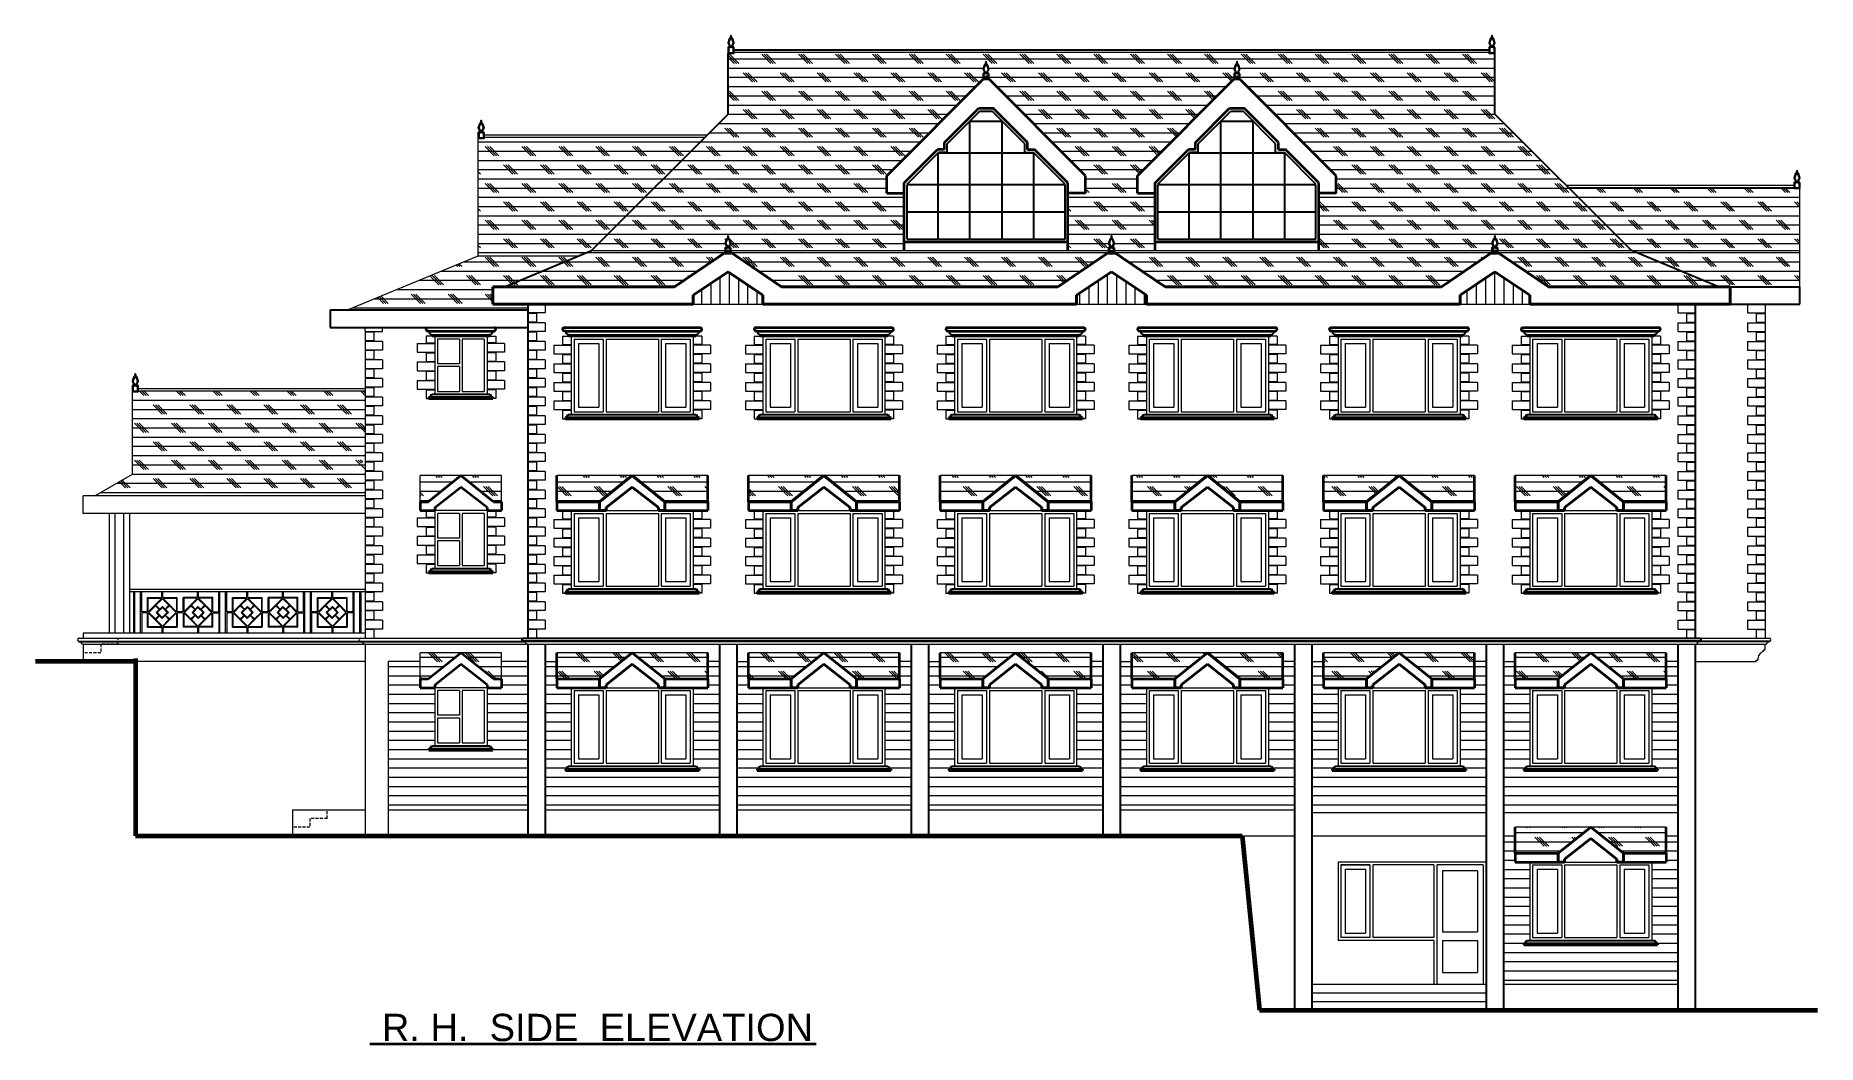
# Model space of a CAD drawing. Header units: millimetres. Extents: x -43527 to -16485, y 19062 to 36467.
# Drawn here: x -40911 to -37844, y 34672 to 36407 of the extents above; entities that cross this region are included whole.
import ezdxf

# ---------------------------------------------------------------- set-up
doc = ezdxf.new("R2010")
doc.units = ezdxf.units.MM
doc.header["$LTSCALE"] = 10
doc.linetypes.add('DASHED', pattern=[0.75, 0.5, -0.25])
for name, color, linetype, lineweight in [('35', 140, 'Continuous', 35), ('ELE-1', 200, 'Continuous', 25), ('elevation', 2, 'Continuous', 20), ('GLASS', 151, 'Continuous', 20), ('projection', 181, 'DASHED', 13), ('ROOF', 3, 'Continuous', 25), ('SEC.', 140, 'Continuous', 40), ('TEXT', 6, 'Continuous', 25), ('THI.', 5, 'Continuous', 60), ('THIN', 241, 'Continuous', 5), ('THIN-2', 54, 'Continuous', 9), ('WALL', 4, 'Continuous', 40), ('WALL  HATCH', 8, 'Continuous', 5), ('WIN', 1, 'Continuous', 20)]:
    doc.layers.add(name, color=color, linetype=linetype, lineweight=lineweight)
doc.styles.get("Standard").update_dxf_attribs({"font": 'arial.ttf', "height": 18})
pattern_1 = [(0, (-9998.624, 6331.98), (0, 15.875), []), (135, (-9990.687, 6324.04), (-31.750014, -31.750014), [22.45065, -22.45065]), (135, (-9986.72, 6324.04), (-31.750014, -31.750014), [22.45065, -22.45065]), (135, (-9982.75, 6324.04), (-31.750014, -31.750014), [22.45065, -22.45065])]

msp = doc.modelspace()

# ---------------------------------------------------------------- texts
at = {"layer": 'TEXT'}
msp.add_text('R. H.  SIDE  ELEVATION', height=46.875, dxfattribs=at).set_placement((-40314.949, 34677.282))

# ---------------------------------------------------------------- hatches: boundary and pattern name
at = {"layer": 'THIN'}
h = msp.add_hatch(dxfattribs=at)
h.set_pattern_fill('CORK', color=256, scale=5, style=0)
h.set_pattern_definition(pattern_1)
h.paths.add_polyline_path([(-39708.992, 36378.491), (-39708.992, 36377.491), (-39718.992, 36377.491), (-39718.992, 36272.491), (-39953.992, 36037.491), (-39723.992, 36037.491), (-39723.992, 36042.491), (-39721.492, 36042.491), (-39721.492, 36044.991), (-39723.992, 36049.991), (-39721.492, 36057.491), (-39720.242, 36057.491), (-39719.492, 36061.991, -1), (-39718.492, 36061.991), (-39717.742, 36057.491), (-39716.492, 36057.491), (-39713.992, 36049.991), (-39716.492, 36044.991), (-39716.492, 36042.491), (-39713.992, 36042.491), (-39713.992, 36037.491), (-39415.992, 36037.491), (-39415.992, 36136.491), (-39445.992, 36136.491), (-39445.992, 36166.491), (-39279.992, 36332.491), (-39279.992, 36342.491), (-39277.492, 36342.491), (-39277.492, 36344.991), (-39279.992, 36349.991), (-39277.492, 36357.491), (-39276.242, 36357.491), (-39275.492, 36361.991, -1), (-39274.492, 36361.991), (-39273.742, 36357.491), (-39272.492, 36357.491), (-39269.992, 36349.991), (-39272.492, 36344.991), (-39272.492, 36342.491), (-39269.992, 36342.491), (-39269.992, 36332.491), (-39103.992, 36166.491), (-39103.992, 36136.491), (-39133.992, 36136.491), (-39133.992, 36037.491), (-39063.992, 36037.491), (-39063.992, 36042.491), (-39061.492, 36042.491), (-39061.492, 36044.991), (-39063.992, 36049.991), (-39061.492, 36057.491), (-39060.242, 36057.491), (-39059.492, 36061.991, -1), (-39058.492, 36061.991), (-39057.742, 36057.491), (-39056.492, 36057.491), (-39053.992, 36049.991), (-39056.492, 36044.991), (-39056.492, 36042.491), (-39053.992, 36042.491), (-39053.992, 36037.491), (-38983.992, 36037.491), (-38983.992, 36136.491), (-39013.992, 36136.491), (-39013.992, 36166.491), (-38847.992, 36332.491), (-38847.992, 36342.491), (-38845.492, 36342.491), (-38845.492, 36344.991), (-38847.992, 36349.991), (-38845.492, 36357.491), (-38844.242, 36357.491), (-38843.492, 36361.991, -1), (-38842.492, 36361.991), (-38841.742, 36357.491), (-38840.492, 36357.491), (-38837.992, 36349.991), (-38840.492, 36344.991), (-38840.492, 36342.491), (-38837.992, 36342.491), (-38837.992, 36332.491), (-38671.992, 36166.491), (-38671.992, 36136.491), (-38701.992, 36136.491), (-38701.992, 36037.491), (-38403.992, 36037.491), (-38403.992, 36042.491), (-38401.492, 36042.491), (-38401.492, 36044.991), (-38403.992, 36049.991), (-38401.492, 36057.491), (-38400.242, 36057.491), (-38399.492, 36061.991, -1), (-38398.492, 36061.991), (-38397.742, 36057.491), (-38396.492, 36057.491), (-38393.992, 36049.991), (-38396.492, 36044.991), (-38396.492, 36042.491), (-38393.992, 36042.491), (-38393.992, 36037.491), (-38163.992, 36037.491), (-38398.992, 36272.491), (-38398.992, 36377.491), (-38408.992, 36377.491), (-38408.992, 36378.491)])
h = msp.add_hatch(dxfattribs=at)
h.set_pattern_fill('CORK', color=256, scale=5, style=0)
h.set_pattern_definition(pattern_1)
h.paths.add_polyline_path([(-39953.992, 36037.491), (-40103.992, 35975.359), (-39811.124, 35975.359), (-39723.992, 36034.119), (-39723.992, 36037.491)])
h.paths.add_polyline_path([(-39151.124, 35975.359), (-39063.992, 36034.119), (-39063.992, 36037.491), (-39713.992, 36037.491), (-39713.992, 36034.119), (-39626.86, 35975.359)])
h.paths.add_polyline_path([(-38491.124, 35975.359), (-38403.992, 36034.119), (-38403.992, 36037.491), (-39053.992, 36037.491), (-39053.992, 36034.119), (-38966.86, 35975.359)])
h.paths.add_polyline_path([(-38013.992, 35975.359), (-38163.992, 36037.491), (-38393.992, 36037.491), (-38393.992, 36034.119), (-38306.86, 35975.359)])
h = msp.add_hatch(dxfattribs=at)
h.set_pattern_fill('CORK', color=256, scale=5, style=0)
h.set_pattern_definition([(0, (0, 0), (0, 15.875), []), (135, (7.938, -7.938), (-31.750014, -31.750014), [22.45065, -22.45065]), (135, (11.906, -7.938), (-31.750014, -31.750014), [22.45065, -22.45065]), (135, (15.875, -7.938), (-31.750014, -31.750014), [22.45065, -22.45065])])
h.paths.add_polyline_path([(-39883.992, 35650.359), (-40013.992, 35650.359), (-40013.992, 35605.359), (-39940.192, 35605.359)])
h.paths.add_polyline_path([(-39753.992, 35650.359), (-39883.992, 35650.359), (-39827.793, 35605.359), (-39753.992, 35605.359)])
h.paths.add_polyline_path([(-39553.992, 35650.359), (-39683.992, 35650.359), (-39683.992, 35605.359), (-39610.192, 35605.359)])
h.paths.add_polyline_path([(-39423.992, 35650.359), (-39553.992, 35650.359), (-39497.793, 35605.359), (-39423.992, 35605.359)])
h.paths.add_polyline_path([(-39223.992, 35650.359), (-39353.992, 35650.359), (-39353.992, 35605.359), (-39280.192, 35605.359)])
h.paths.add_polyline_path([(-39093.992, 35650.359), (-39223.992, 35650.359), (-39167.793, 35605.359), (-39093.992, 35605.359)])
h.paths.add_polyline_path([(-40108.992, 35650.359), (-40178.992, 35650.359), (-40122.793, 35605.359), (-40108.992, 35605.359)])
h.paths.add_polyline_path([(-40178.992, 35650.359), (-40248.992, 35650.359), (-40248.992, 35605.359), (-40235.192, 35605.359)])
h.paths.add_polyline_path([(-38893.992, 35650.359), (-39023.992, 35650.359), (-39023.992, 35605.359), (-38950.192, 35605.359)])
h.paths.add_polyline_path([(-38763.992, 35650.359), (-38893.992, 35650.359), (-38837.793, 35605.359), (-38763.992, 35605.359)])
h.paths.add_polyline_path([(-38563.992, 35650.359), (-38693.992, 35650.359), (-38693.992, 35605.359), (-38620.192, 35605.359)])
h.paths.add_polyline_path([(-38433.992, 35650.359), (-38563.992, 35650.359), (-38507.793, 35605.359), (-38433.992, 35605.359)])
h.paths.add_polyline_path([(-38233.992, 35650.359), (-38363.992, 35650.359), (-38363.992, 35605.359), (-38290.192, 35605.359)])
h.paths.add_polyline_path([(-38103.992, 35650.359), (-38233.992, 35650.359), (-38177.793, 35605.359), (-38103.992, 35605.359)])
h.paths.add_polyline_path([(-38103.992, 35345.359), (-38233.992, 35345.359), (-38177.793, 35300.359), (-38103.992, 35300.359)])
h.paths.add_polyline_path([(-38233.992, 35345.359), (-38363.992, 35345.359), (-38363.992, 35300.359), (-38290.192, 35300.359)])
h.paths.add_polyline_path([(-38433.992, 35345.359), (-38563.992, 35345.359), (-38507.793, 35300.359), (-38433.992, 35300.359)])
h.paths.add_polyline_path([(-38563.992, 35345.359), (-38693.992, 35345.359), (-38693.992, 35300.359), (-38620.192, 35300.359)])
h.paths.add_polyline_path([(-38233.992, 35045.359), (-38363.992, 35045.359), (-38363.992, 35000.359), (-38290.192, 35000.359)])
h.paths.add_polyline_path([(-38103.992, 35045.359), (-38233.992, 35045.359), (-38177.793, 35000.359), (-38103.992, 35000.359)])
h.paths.add_polyline_path([(-38763.992, 35345.359), (-38893.992, 35345.359), (-38837.793, 35300.359), (-38763.992, 35300.359)])
h.paths.add_polyline_path([(-38893.992, 35345.359), (-39023.992, 35345.359), (-39023.992, 35300.359), (-38950.192, 35300.359)])
h.paths.add_polyline_path([(-39093.992, 35345.359), (-39223.992, 35345.359), (-39167.793, 35300.359), (-39093.992, 35300.359)])
h.paths.add_polyline_path([(-39223.992, 35345.359), (-39353.992, 35345.359), (-39353.992, 35300.359), (-39280.192, 35300.359)])
h.paths.add_polyline_path([(-39423.992, 35345.359), (-39553.992, 35345.359), (-39497.793, 35300.359), (-39423.992, 35300.359)])
h.paths.add_polyline_path([(-39553.992, 35345.359), (-39683.992, 35345.359), (-39683.992, 35300.359), (-39610.192, 35300.359)])
h.paths.add_polyline_path([(-39753.992, 35345.359), (-39883.992, 35345.359), (-39827.793, 35300.359), (-39753.992, 35300.359)])
h.paths.add_polyline_path([(-39883.992, 35345.359), (-40013.992, 35345.359), (-40013.992, 35300.359), (-39940.192, 35300.359)])
h.paths.add_polyline_path([(-40108.992, 35345.359), (-40178.992, 35345.359), (-40122.793, 35300.359), (-40108.992, 35300.359)])
h.paths.add_polyline_path([(-40178.992, 35345.359), (-40248.992, 35345.359), (-40248.992, 35300.359), (-40235.192, 35300.359)])
at = {"layer": 'THIN-2'}
h = msp.add_hatch(dxfattribs=at)
h.set_pattern_fill('LINE', color=256, scale=5, angle=90, style=0)
h.set_pattern_definition([(90, (-9998.624, 6331.98), (-15.875, 1e-15), [])])
h.paths.add_polyline_path([(-39118.992, 35960.844), (-39118.992, 35945.359), (-38998.992, 35945.359), (-38998.992, 35960.844), (-39058.992, 36001.307)])
h.paths.add_polyline_path([(-38338.992, 35945.359), (-38338.992, 35960.844), (-38398.992, 36001.307), (-38458.992, 35960.844), (-38458.992, 35945.359)])
h.paths.add_polyline_path([(-39658.992, 35945.359), (-39658.992, 35960.844), (-39718.992, 36001.307), (-39778.992, 35960.844), (-39778.992, 35945.359)])
at = {"layer": 'WALL  HATCH'}
h = msp.add_hatch(dxfattribs=at)
h.set_pattern_fill('LINE', color=256, scale=5, style=0)
h.paths.add_polyline_path([(-40063.992, 35330.359), (-40108.992, 35330.359), (-40108.992, 35300.359), (-40108.992, 35285.359), (-40133.992, 35285.359), (-40133.992, 35185.359), (-40128.992, 35185.359, 0.27214466), (-40123.992, 35180.359), (-40123.992, 35177.859), (-40233.992, 35177.859), (-40233.992, 35180.359, 0.27214466), (-40228.992, 35185.359), (-40223.992, 35185.359), (-40223.992, 35285.359), (-40248.992, 35285.359), (-40248.992, 35300.359), (-40248.992, 35330.359), (-40303.992, 35330.359), (-40303.992, 35075.359), (-40063.992, 35075.359)])
h = msp.add_hatch(dxfattribs=at)
h.set_pattern_fill('LINE', color=256, scale=5, style=0)
h.paths.add_polyline_path([(-39733.992, 35330.359), (-39753.992, 35330.359), (-39753.992, 35300.359), (-39753.992, 35285.359), (-39778.992, 35285.359), (-39778.992, 35150.359), (-39773.992, 35150.359, 0.27214466), (-39768.992, 35145.359), (-39768.992, 35142.859), (-39998.992, 35142.859), (-39998.992, 35145.359, 0.27214466), (-39993.992, 35150.359), (-39988.992, 35150.359), (-39988.992, 35285.359), (-40013.992, 35285.359), (-40013.992, 35300.359), (-40013.992, 35330.359), (-40033.992, 35330.359), (-40033.992, 35075.359), (-39733.992, 35075.359)])
h = msp.add_hatch(dxfattribs=at)
h.set_pattern_fill('LINE', color=256, scale=5, style=0)
h.paths.add_polyline_path([(-39403.992, 35330.359), (-39423.992, 35330.359), (-39423.992, 35300.359), (-39423.992, 35285.359), (-39448.992, 35285.359), (-39448.992, 35150.359), (-39443.992, 35150.359, 0.27214466), (-39438.992, 35145.359), (-39438.992, 35142.859), (-39668.992, 35142.859), (-39668.992, 35145.359, 0.27214466), (-39663.992, 35150.359), (-39658.992, 35150.359), (-39658.992, 35285.359), (-39683.992, 35285.359), (-39683.992, 35300.359), (-39683.992, 35330.359), (-39703.992, 35330.359), (-39703.992, 35075.359), (-39403.992, 35075.359)])
h.paths.add_polyline_path([(-39073.992, 35330.359), (-39093.992, 35330.359), (-39093.992, 35300.359), (-39093.992, 35285.359), (-39118.992, 35285.359), (-39118.992, 35150.359), (-39113.992, 35150.359, 0.27214466), (-39108.992, 35145.359), (-39108.992, 35142.859), (-39338.992, 35142.859), (-39338.992, 35145.359, 0.27214466), (-39333.992, 35150.359), (-39328.992, 35150.359), (-39328.992, 35285.359), (-39353.992, 35285.359), (-39353.992, 35300.359), (-39353.992, 35330.359), (-39373.992, 35330.359), (-39373.992, 35075.359), (-39073.992, 35075.359)])
h.paths.add_polyline_path([(-38743.992, 35330.359), (-38763.992, 35330.359), (-38763.992, 35300.359), (-38763.992, 35285.359), (-38788.992, 35285.359), (-38788.992, 35150.359), (-38783.992, 35150.359, 0.27214466), (-38778.992, 35145.359), (-38778.992, 35142.859), (-39008.992, 35142.859), (-39008.992, 35145.359, 0.27214466), (-39003.992, 35150.359), (-38998.992, 35150.359), (-38998.992, 35285.359), (-39023.992, 35285.359), (-39023.992, 35300.359), (-39023.992, 35330.359), (-39043.992, 35330.359), (-39043.992, 35075.359), (-38743.992, 35075.359)])
h = msp.add_hatch(dxfattribs=at)
h.set_pattern_fill('LINE', color=256, scale=5, style=0)
h.paths.add_polyline_path([(-38083.992, 35330.359), (-38103.992, 35330.359), (-38103.992, 35300.359), (-38103.992, 35285.359), (-38128.992, 35285.359), (-38128.992, 35150.359), (-38123.992, 35150.359, 0.27214466), (-38118.992, 35145.359), (-38118.992, 35142.859), (-38348.992, 35142.859), (-38348.992, 35145.359, 0.27214466), (-38343.992, 35150.359), (-38338.992, 35150.359), (-38338.992, 35285.359), (-38363.992, 35285.359), (-38363.992, 35300.359), (-38363.992, 35330.359), (-38383.992, 35330.359), (-38383.992, 35070.359), (-38083.992, 35070.359)])
h.paths.add_polyline_path([(-38413.992, 35330.359), (-38433.992, 35330.359), (-38433.992, 35300.359), (-38433.992, 35285.359), (-38458.992, 35285.359), (-38458.992, 35150.359), (-38453.992, 35150.359, 0.27214466), (-38448.992, 35145.359), (-38448.992, 35142.859), (-38678.992, 35142.859), (-38678.992, 35145.359, 0.27214466), (-38673.992, 35150.359), (-38668.992, 35150.359), (-38668.992, 35285.359), (-38693.992, 35285.359), (-38693.992, 35300.359), (-38693.992, 35330.359), (-38713.992, 35330.359), (-38713.992, 35070.359), (-38413.992, 35070.359)])
h.paths.add_polyline_path([(-38083.992, 35030.359), (-38103.992, 35030.359), (-38103.992, 35000.359), (-38103.992, 34985.359), (-38128.992, 34985.359), (-38128.992, 34850.359), (-38123.992, 34850.359, 0.27214466), (-38118.992, 34845.359), (-38118.992, 34842.859), (-38348.992, 34842.859), (-38348.992, 34845.359, 0.27214466), (-38343.992, 34850.359), (-38338.992, 34850.359), (-38338.992, 34985.359), (-38363.992, 34985.359), (-38363.992, 35000.359), (-38363.992, 35030.359), (-38383.992, 35030.359), (-38383.992, 34775.359), (-38083.992, 34775.359)])

# ---------------------------------------------------------------- linework, layer by layer
at = {"layer": '35'}
for p, q in [((-39445.992, 36166.491), (-39274.992, 36337.491)), ((-39103.992, 36166.491), (-39274.992, 36337.491)), ((-39013.992, 36166.491), (-38842.992, 36337.491)), ((-38671.992, 36166.491), (-38842.992, 36337.491)), ((-39346.592, 36223.465), (-39287.566, 36282.491)), ((-39287.566, 36282.491), (-39262.419, 36282.491)), ((-39203.392, 36223.465), (-39262.419, 36282.491)), ((-38914.592, 36223.465), (-38855.566, 36282.491)), ((-38855.566, 36282.491), (-38830.419, 36282.491)), ((-38771.392, 36223.465), (-38830.419, 36282.491)), ((-39346.592, 36211.394), (-39346.592, 36223.465)), ((-39203.392, 36211.394), (-39203.392, 36223.465)), ((-38914.592, 36211.394), (-38914.592, 36223.465)), ((-38771.392, 36211.394), (-38771.392, 36223.465)), ((-39415.992, 36154.065), (-39358.664, 36211.394)), ((-39346.592, 36211.394), (-39358.664, 36211.394)), ((-39203.392, 36211.394), (-39191.321, 36211.394)), ((-39133.992, 36154.065), (-39191.321, 36211.394)), ((-38983.992, 36154.065), (-38926.664, 36211.394)), ((-38914.592, 36211.394), (-38926.664, 36211.394)), ((-38771.392, 36211.394), (-38759.321, 36211.394)), ((-38701.992, 36154.065), (-38759.321, 36211.394)), ((-39445.992, 36136.491), (-39445.992, 36166.491)), ((-39103.992, 36136.491), (-39103.992, 36166.491)), ((-39013.992, 36136.491), (-39013.992, 36166.491)), ((-38671.992, 36136.491), (-38671.992, 36166.491)), ((-39445.992, 36136.491), (-39415.992, 36136.491)), ((-39415.992, 36037.491), (-39415.992, 36154.065)), ((-39133.992, 36037.491), (-39133.992, 36154.065)), ((-39103.992, 36136.491), (-39133.992, 36136.491)), ((-39013.992, 36136.491), (-38983.992, 36136.491)), ((-38983.992, 36037.491), (-38983.992, 36154.065)), ((-38701.992, 36037.491), (-38701.992, 36154.065)), ((-38671.992, 36136.491), (-38701.992, 36136.491)), ((-39415.992, 36052.491), (-39133.992, 36052.491)), ((-38983.992, 36052.491), (-38701.992, 36052.491)), ((-40233.393, 35899.16), (-40235.893, 35899.16)), ((-40233.408, 35899.109), (-40124.576, 35899.109)), ((-40124.592, 35899.16), (-40122.092, 35899.16)), ((-40001.457, 35905.359), (-39766.528, 35905.359)), ((-39998.393, 35899.16), (-40000.893, 35899.16)), ((-39998.408, 35899.109), (-39769.576, 35899.109)), ((-39769.592, 35899.16), (-39767.092, 35899.16)), ((-39671.457, 35905.359), (-39436.528, 35905.359)), ((-39668.393, 35899.16), (-39670.893, 35899.16)), ((-39668.408, 35899.109), (-39439.576, 35899.109)), ((-39439.592, 35899.16), (-39437.092, 35899.16)), ((-39341.457, 35905.359), (-39106.528, 35905.359)), ((-39338.393, 35899.16), (-39340.893, 35899.16)), ((-39338.408, 35899.109), (-39109.576, 35899.109)), ((-39109.592, 35899.16), (-39107.092, 35899.16)), ((-39011.457, 35905.359), (-38776.528, 35905.359)), ((-39008.393, 35899.16), (-39010.893, 35899.16)), ((-39008.408, 35899.109), (-38779.576, 35899.109)), ((-38779.592, 35899.16), (-38777.092, 35899.16)), ((-38681.457, 35905.359), (-38446.528, 35905.359)), ((-38678.393, 35899.16), (-38680.893, 35899.16)), ((-38678.408, 35899.109), (-38449.576, 35899.109)), ((-38449.592, 35899.16), (-38447.092, 35899.16)), ((-38351.457, 35905.359), (-38116.528, 35905.359)), ((-38348.393, 35899.16), (-38350.893, 35899.16)), ((-38348.408, 35899.109), (-38119.576, 35899.109)), ((-38119.592, 35899.16), (-38117.092, 35899.16)), ((-40233.992, 35785.359), (-40233.992, 35782.859)), ((-40233.992, 35785.359), (-40123.992, 35785.359)), ((-40233.992, 35782.859), (-40123.992, 35782.859)), ((-40123.992, 35785.359), (-40123.992, 35782.859)), ((-39998.992, 35750.359), (-39768.992, 35750.359)), ((-39998.992, 35750.359), (-39998.992, 35747.859)), ((-39998.992, 35747.859), (-39768.992, 35747.859)), ((-39768.992, 35750.359), (-39768.992, 35747.859)), ((-39668.992, 35750.359), (-39668.992, 35747.859)), ((-39668.992, 35750.359), (-39438.992, 35750.359)), ((-39668.992, 35747.859), (-39438.992, 35747.859)), ((-39438.992, 35750.359), (-39438.992, 35747.859)), ((-39338.992, 35750.359), (-39338.992, 35747.859)), ((-39338.992, 35750.359), (-39108.992, 35750.359)), ((-39338.992, 35747.859), (-39108.992, 35747.859)), ((-39108.992, 35750.359), (-39108.992, 35747.859)), ((-39008.992, 35750.359), (-39008.992, 35747.859)), ((-39008.992, 35750.359), (-38778.992, 35750.359)), ((-39008.992, 35747.859), (-38778.992, 35747.859)), ((-38778.992, 35750.359), (-38778.992, 35747.859)), ((-38678.992, 35750.359), (-38678.992, 35747.859)), ((-38678.992, 35750.359), (-38448.992, 35750.359)), ((-38678.992, 35747.859), (-38448.992, 35747.859)), ((-38448.992, 35750.359), (-38448.992, 35747.859)), ((-38348.992, 35750.359), (-38118.992, 35750.359)), ((-38348.992, 35750.359), (-38348.992, 35747.859)), ((-38348.992, 35747.859), (-38118.992, 35747.859)), ((-38118.992, 35750.359), (-38118.992, 35747.859)), ((-40235.192, 35605.359), (-40178.992, 35650.359)), ((-40122.793, 35605.359), (-40178.992, 35650.359)), ((-40013.992, 35605.359), (-40013.992, 35650.359)), ((-39753.992, 35605.359), (-39753.992, 35650.359)), ((-39683.992, 35605.359), (-39683.992, 35650.359)), ((-39423.992, 35605.359), (-39423.992, 35650.359)), ((-39353.992, 35605.359), (-39353.992, 35650.359)), ((-39093.992, 35605.359), (-39093.992, 35650.359)), ((-39023.992, 35605.359), (-39023.992, 35650.359)), ((-38763.992, 35605.359), (-38763.992, 35650.359)), ((-38693.992, 35605.359), (-38693.992, 35650.359)), ((-38433.992, 35605.359), (-38433.992, 35650.359)), ((-38363.992, 35605.359), (-38363.992, 35650.359)), ((-38103.992, 35605.359), (-38103.992, 35650.359)), ((-40224.006, 35595.173), (-40178.992, 35630.719)), ((-40133.979, 35595.173), (-40178.992, 35630.719)), ((-40248.992, 35605.359), (-40248.992, 35590.359)), ((-40248.992, 35605.359), (-40235.192, 35605.359)), ((-40248.992, 35590.359), (-40224.006, 35590.359)), ((-40224.006, 35595.173), (-40224.006, 35590.359)), ((-40133.979, 35595.173), (-40133.979, 35590.359)), ((-40133.979, 35590.359), (-40108.992, 35590.359)), ((-40122.793, 35605.359), (-40108.992, 35605.359)), ((-40108.992, 35605.359), (-40108.992, 35590.359)), ((-40013.992, 35605.359), (-40013.992, 35590.359)), ((-40013.992, 35605.359), (-39940.192, 35605.359)), ((-40013.992, 35590.359), (-39940.192, 35590.359)), ((-39988.992, 35590.359), (-39940.192, 35590.359)), ((-39827.793, 35605.359), (-39753.992, 35605.359)), ((-39827.793, 35590.359), (-39778.992, 35590.359)), ((-39827.793, 35590.359), (-39753.992, 35590.359)), ((-39753.992, 35605.359), (-39753.992, 35590.359)), ((-39683.992, 35605.359), (-39683.992, 35590.359)), ((-39683.992, 35605.359), (-39610.192, 35605.359)), ((-39683.992, 35590.359), (-39610.192, 35590.359)), ((-39658.992, 35590.359), (-39610.192, 35590.359)), ((-39497.793, 35605.359), (-39423.992, 35605.359)), ((-39497.793, 35590.359), (-39448.992, 35590.359)), ((-39497.793, 35590.359), (-39423.992, 35590.359)), ((-39423.992, 35605.359), (-39423.992, 35590.359)), ((-39353.992, 35605.359), (-39353.992, 35590.359)), ((-39353.992, 35605.359), (-39280.192, 35605.359)), ((-39353.992, 35590.359), (-39280.192, 35590.359)), ((-39328.992, 35590.359), (-39280.192, 35590.359)), ((-39167.793, 35605.359), (-39093.992, 35605.359)), ((-39167.793, 35590.359), (-39118.992, 35590.359)), ((-39167.793, 35590.359), (-39093.992, 35590.359)), ((-39093.992, 35605.359), (-39093.992, 35590.359)), ((-39023.992, 35605.359), (-39023.992, 35590.359)), ((-39023.992, 35605.359), (-38950.192, 35605.359)), ((-39023.992, 35590.359), (-38950.192, 35590.359)), ((-38998.992, 35590.359), (-38950.192, 35590.359)), ((-38837.793, 35605.359), (-38763.992, 35605.359)), ((-38837.793, 35590.359), (-38788.992, 35590.359)), ((-38837.793, 35590.359), (-38763.992, 35590.359)), ((-38763.992, 35605.359), (-38763.992, 35590.359)), ((-38693.992, 35605.359), (-38693.992, 35590.359)), ((-38693.992, 35605.359), (-38620.192, 35605.359)), ((-38693.992, 35590.359), (-38620.192, 35590.359)), ((-38668.992, 35590.359), (-38620.192, 35590.359)), ((-38507.793, 35605.359), (-38433.992, 35605.359)), ((-38507.793, 35590.359), (-38458.992, 35590.359)), ((-38507.793, 35590.359), (-38433.992, 35590.359)), ((-38433.992, 35605.359), (-38433.992, 35590.359)), ((-38363.992, 35605.359), (-38363.992, 35590.359)), ((-38363.992, 35605.359), (-38290.192, 35605.359)), ((-38363.992, 35590.359), (-38290.192, 35590.359)), ((-38338.992, 35590.359), (-38290.192, 35590.359)), ((-38177.793, 35605.359), (-38103.992, 35605.359)), ((-38177.793, 35590.359), (-38128.992, 35590.359)), ((-38177.793, 35590.359), (-38103.992, 35590.359)), ((-38103.992, 35605.359), (-38103.992, 35590.359)), ((-40233.992, 35485.359), (-40233.992, 35482.859)), ((-40233.992, 35485.359), (-40123.992, 35485.359)), ((-40233.992, 35482.859), (-40123.992, 35482.859)), ((-40123.992, 35485.359), (-40123.992, 35482.859)), ((-39998.992, 35450.359), (-39768.992, 35450.359)), ((-39998.992, 35450.359), (-39998.992, 35447.859)), ((-39998.992, 35447.859), (-39768.992, 35447.859)), ((-39768.992, 35450.359), (-39768.992, 35447.859)), ((-39668.992, 35450.359), (-39438.992, 35450.359)), ((-39668.992, 35450.359), (-39668.992, 35447.859)), ((-39668.992, 35447.859), (-39438.992, 35447.859)), ((-39438.992, 35450.359), (-39438.992, 35447.859)), ((-39338.992, 35450.359), (-39108.992, 35450.359)), ((-39338.992, 35450.359), (-39338.992, 35447.859)), ((-39338.992, 35447.859), (-39108.992, 35447.859)), ((-39108.992, 35450.359), (-39108.992, 35447.859)), ((-39008.992, 35450.359), (-38778.992, 35450.359)), ((-39008.992, 35450.359), (-39008.992, 35447.859)), ((-39008.992, 35447.859), (-38778.992, 35447.859)), ((-38778.992, 35450.359), (-38778.992, 35447.859)), ((-38678.992, 35450.359), (-38448.992, 35450.359)), ((-38678.992, 35450.359), (-38678.992, 35447.859)), ((-38678.992, 35447.859), (-38448.992, 35447.859)), ((-38448.992, 35450.359), (-38448.992, 35447.859)), ((-38348.992, 35450.359), (-38118.992, 35450.359)), ((-38348.992, 35450.359), (-38348.992, 35447.859)), ((-38348.992, 35447.859), (-38118.992, 35447.859)), ((-38118.992, 35450.359), (-38118.992, 35447.859)), ((-40235.192, 35300.359), (-40178.992, 35345.359)), ((-40122.793, 35300.359), (-40178.992, 35345.359)), ((-40013.992, 35300.359), (-40013.992, 35345.359)), ((-39753.992, 35300.359), (-39753.992, 35345.359)), ((-39683.992, 35300.359), (-39683.992, 35345.359)), ((-39423.992, 35300.359), (-39423.992, 35345.359)), ((-39353.992, 35300.359), (-39353.992, 35345.359)), ((-39093.992, 35300.359), (-39093.992, 35345.359)), ((-39023.992, 35300.359), (-39023.992, 35345.359)), ((-38763.992, 35300.359), (-38763.992, 35345.359)), ((-38693.992, 35300.359), (-38693.992, 35345.359)), ((-38433.992, 35300.359), (-38433.992, 35345.359)), ((-38363.992, 35300.359), (-38363.992, 35345.359)), ((-38103.992, 35300.359), (-38103.992, 35345.359)), ((-40224.006, 35290.173), (-40178.992, 35325.719)), ((-40133.979, 35290.173), (-40178.992, 35325.719)), ((-40248.992, 35300.359), (-40235.192, 35300.359)), ((-40248.992, 35300.359), (-40248.992, 35285.359)), ((-40248.992, 35285.359), (-40224.006, 35285.359)), ((-40224.006, 35290.173), (-40224.006, 35285.359)), ((-40133.979, 35290.173), (-40133.979, 35285.359)), ((-40133.979, 35285.359), (-40108.992, 35285.359)), ((-40122.793, 35300.359), (-40108.992, 35300.359)), ((-40108.992, 35300.359), (-40108.992, 35285.359)), ((-40013.992, 35300.359), (-40013.992, 35285.359)), ((-40013.992, 35300.359), (-39940.192, 35300.359)), ((-40013.992, 35285.359), (-39940.192, 35285.359)), ((-39988.992, 35285.359), (-39940.192, 35285.359)), ((-39827.793, 35300.359), (-39753.992, 35300.359)), ((-39827.793, 35285.359), (-39778.992, 35285.359)), ((-39827.793, 35285.359), (-39753.992, 35285.359)), ((-39753.992, 35300.359), (-39753.992, 35285.359)), ((-39683.992, 35300.359), (-39683.992, 35285.359)), ((-39683.992, 35300.359), (-39610.192, 35300.359)), ((-39683.992, 35285.359), (-39610.192, 35285.359)), ((-39658.992, 35285.359), (-39610.192, 35285.359)), ((-39497.793, 35300.359), (-39423.992, 35300.359)), ((-39497.793, 35285.359), (-39448.992, 35285.359)), ((-39497.793, 35285.359), (-39423.992, 35285.359)), ((-39423.992, 35300.359), (-39423.992, 35285.359)), ((-39353.992, 35300.359), (-39353.992, 35285.359)), ((-39353.992, 35300.359), (-39280.192, 35300.359)), ((-39353.992, 35285.359), (-39280.192, 35285.359)), ((-39328.992, 35285.359), (-39280.192, 35285.359)), ((-39167.793, 35300.359), (-39093.992, 35300.359)), ((-39167.793, 35285.359), (-39118.992, 35285.359)), ((-39167.793, 35285.359), (-39093.992, 35285.359)), ((-39093.992, 35300.359), (-39093.992, 35285.359)), ((-39023.992, 35300.359), (-39023.992, 35285.359)), ((-39023.992, 35300.359), (-38950.192, 35300.359)), ((-39023.992, 35285.359), (-38950.192, 35285.359)), ((-38998.992, 35285.359), (-38950.192, 35285.359)), ((-38837.793, 35300.359), (-38763.992, 35300.359)), ((-38837.793, 35285.359), (-38788.992, 35285.359)), ((-38837.793, 35285.359), (-38763.992, 35285.359)), ((-38763.992, 35300.359), (-38763.992, 35285.359)), ((-38693.992, 35300.359), (-38693.992, 35285.359)), ((-38693.992, 35300.359), (-38620.192, 35300.359)), ((-38693.992, 35285.359), (-38620.192, 35285.359)), ((-38668.992, 35285.359), (-38620.192, 35285.359)), ((-38507.793, 35300.359), (-38433.992, 35300.359)), ((-38507.793, 35285.359), (-38458.992, 35285.359)), ((-38507.793, 35285.359), (-38433.992, 35285.359)), ((-38433.992, 35300.359), (-38433.992, 35285.359)), ((-38363.992, 35300.359), (-38290.192, 35300.359)), ((-38363.992, 35300.359), (-38363.992, 35285.359)), ((-38363.992, 35285.359), (-38290.192, 35285.359)), ((-38177.793, 35300.359), (-38103.992, 35300.359)), ((-38177.793, 35285.359), (-38103.992, 35285.359)), ((-38103.992, 35300.359), (-38103.992, 35285.359)), ((-40233.992, 35180.359), (-40233.992, 35177.859)), ((-40233.992, 35180.359), (-40123.992, 35180.359)), ((-40123.992, 35180.359), (-40123.992, 35177.859)), ((-40233.992, 35177.859), (-40123.992, 35177.859)), ((-39998.992, 35145.359), (-39768.992, 35145.359)), ((-39998.992, 35145.359), (-39998.992, 35142.859)), ((-39998.992, 35142.859), (-39768.992, 35142.859)), ((-39768.992, 35145.359), (-39768.992, 35142.859)), ((-39668.992, 35145.359), (-39438.992, 35145.359)), ((-39668.992, 35145.359), (-39668.992, 35142.859)), ((-39668.992, 35142.859), (-39438.992, 35142.859)), ((-39438.992, 35145.359), (-39438.992, 35142.859)), ((-39338.992, 35145.359), (-39108.992, 35145.359)), ((-39338.992, 35145.359), (-39338.992, 35142.859)), ((-39338.992, 35142.859), (-39108.992, 35142.859)), ((-39108.992, 35145.359), (-39108.992, 35142.859)), ((-39008.992, 35145.359), (-38778.992, 35145.359)), ((-39008.992, 35145.359), (-39008.992, 35142.859)), ((-39008.992, 35142.859), (-38778.992, 35142.859)), ((-38778.992, 35145.359), (-38778.992, 35142.859)), ((-38678.992, 35145.359), (-38448.992, 35145.359)), ((-38678.992, 35145.359), (-38678.992, 35142.859)), ((-38678.992, 35142.859), (-38448.992, 35142.859)), ((-38448.992, 35145.359), (-38448.992, 35142.859)), ((-38348.992, 35145.359), (-38118.992, 35145.359)), ((-38348.992, 35145.359), (-38348.992, 35142.859)), ((-38348.992, 35142.859), (-38118.992, 35142.859)), ((-38118.992, 35145.359), (-38118.992, 35142.859)), ((-38363.992, 35000.359), (-38363.992, 35045.359)), ((-38103.992, 35000.359), (-38103.992, 35045.359)), ((-38363.992, 35000.359), (-38290.192, 35000.359)), ((-38363.992, 35000.359), (-38363.992, 34985.359)), ((-38177.793, 35000.359), (-38103.992, 35000.359)), ((-38103.992, 35000.359), (-38103.992, 34985.359)), ((-38363.992, 34985.359), (-38290.192, 34985.359)), ((-38338.992, 34985.359), (-38290.192, 34985.359)), ((-38177.793, 34985.359), (-38103.992, 34985.359)), ((-38177.793, 34985.359), (-38128.992, 34985.359)), ((-38348.992, 34845.359), (-38118.992, 34845.359)), ((-38348.992, 34845.359), (-38348.992, 34842.859)), ((-38348.992, 34842.859), (-38118.992, 34842.859)), ((-38118.992, 34845.359), (-38118.992, 34842.859))]:
    msp.add_line(p, q, dxfattribs=at)
for centre, radius, start, end in [((-40235.893, 35902.285), 3.125, 100.394219, 270), ((-40122.092, 35902.285), 3.125, 270, 79.605781), ((-40000.893, 35902.285), 3.125, 100.394219, 270), ((-39767.092, 35902.285), 3.125, 270, 79.605781), ((-39670.893, 35902.285), 3.125, 100.394219, 270), ((-39437.092, 35902.285), 3.125, 270, 79.605781), ((-39340.893, 35902.285), 3.125, 100.394219, 270), ((-39107.092, 35902.285), 3.125, 270, 79.605781), ((-39010.893, 35902.285), 3.125, 100.394219, 270), ((-38777.092, 35902.285), 3.125, 270, 79.605781), ((-38680.893, 35902.285), 3.125, 100.394219, 270), ((-38447.092, 35902.285), 3.125, 270, 79.605781), ((-38350.893, 35902.285), 3.125, 100.394219, 270), ((-38117.092, 35902.285), 3.125, 270, 79.605781), ((-40235.745, 35792.112), 6.977, 284.551912, 345.448088), ((-40122.239, 35792.112), 6.977, 194.551912, 255.448088), ((-40000.745, 35757.112), 6.977, 284.551912, 345.448088), ((-39767.239, 35757.112), 6.977, 194.551912, 255.448088), ((-39670.745, 35757.112), 6.977, 284.551912, 345.448088), ((-39437.239, 35757.112), 6.977, 194.551912, 255.448088), ((-39340.745, 35757.112), 6.977, 284.551912, 345.448088), ((-39107.239, 35757.112), 6.977, 194.551912, 255.448088), ((-39010.745, 35757.112), 6.977, 284.551912, 345.448088), ((-38777.239, 35757.112), 6.977, 194.551912, 255.448088), ((-38680.745, 35757.112), 6.977, 284.551912, 345.448088), ((-38447.239, 35757.112), 6.977, 194.551912, 255.448088), ((-38350.745, 35757.112), 6.977, 284.551912, 345.448088), ((-38117.239, 35757.112), 6.977, 194.551912, 255.448088), ((-40235.745, 35492.112), 6.977, 284.551912, 345.448088), ((-40122.239, 35492.112), 6.977, 194.551912, 255.448088), ((-40000.745, 35457.112), 6.977, 284.551912, 345.448088), ((-39767.239, 35457.112), 6.977, 194.551912, 255.448088), ((-39670.745, 35457.112), 6.977, 284.551912, 345.448088), ((-39437.239, 35457.112), 6.977, 194.551912, 255.448088), ((-39340.745, 35457.112), 6.977, 284.551912, 345.448088), ((-39107.239, 35457.112), 6.977, 194.551912, 255.448088), ((-39010.745, 35457.112), 6.977, 284.551912, 345.448088), ((-38777.239, 35457.112), 6.977, 194.551912, 255.448088), ((-38680.745, 35457.112), 6.977, 284.551912, 345.448088), ((-38447.239, 35457.112), 6.977, 194.551912, 255.448088), ((-38350.745, 35457.112), 6.977, 284.551912, 345.448088), ((-38117.239, 35457.112), 6.977, 194.551912, 255.448088), ((-40235.745, 35187.112), 6.977, 284.551912, 345.448088), ((-40122.239, 35187.112), 6.977, 194.551912, 255.448088), ((-40000.745, 35152.112), 6.977, 284.551912, 345.448088), ((-39767.239, 35152.112), 6.977, 194.551912, 255.448088), ((-39670.745, 35152.112), 6.977, 284.551912, 345.448088), ((-39437.239, 35152.112), 6.977, 194.551912, 255.448088), ((-39340.745, 35152.112), 6.977, 284.551912, 345.448088), ((-39107.239, 35152.112), 6.977, 194.551912, 255.448088), ((-39010.745, 35152.112), 6.977, 284.551912, 345.448088), ((-38777.239, 35152.112), 6.977, 194.551912, 255.448088), ((-38680.745, 35152.112), 6.977, 284.551912, 345.448088), ((-38447.239, 35152.112), 6.977, 194.551912, 255.448088), ((-38350.745, 35152.112), 6.977, 284.551912, 345.448088), ((-38117.239, 35152.112), 6.977, 194.551912, 255.448088), ((-38350.745, 34852.112), 6.977, 284.551912, 345.448088), ((-38117.239, 34852.112), 6.977, 194.551912, 255.448088)]:
    msp.add_arc(centre, radius, start, end, dxfattribs=at)
at = {"layer": 'ELE-1'}
for p, q in [((-37993.992, 35975.359), (-37873.992, 35975.359)), ((-37873.992, 35945.359), (-37873.992, 35975.359)), ((-40403.992, 35935.359), (-40063.992, 35935.359)), ((-40403.992, 35935.359), (-40403.992, 35905.359)), ((-40063.992, 35945.359), (-40063.992, 35930.359)), ((-40062.992, 35930.359), (-40063.992, 35930.359)), ((-40063.992, 35929.359), (-40063.992, 35914.359)), ((-40062.992, 35929.359), (-40063.992, 35929.359)), ((-40062.992, 35930.359), (-40062.992, 35929.359)), ((-38054.992, 35930.359), (-38053.992, 35930.359)), ((-38054.992, 35930.359), (-38054.992, 35929.359)), ((-38054.992, 35929.359), (-38053.992, 35929.359)), ((-38053.992, 35945.359), (-38053.992, 35930.359)), ((-38053.992, 35929.359), (-38053.992, 35914.359)), ((-37993.992, 35945.359), (-37873.992, 35945.359)), ((-40403.992, 35905.359), (-40063.992, 35905.359)), ((-40062.992, 35914.359), (-40063.992, 35914.359)), ((-40063.992, 35913.359), (-40063.992, 35898.359)), ((-40062.992, 35913.359), (-40063.992, 35913.359)), ((-40062.992, 35898.359), (-40063.992, 35898.359)), ((-40063.992, 35897.359), (-40063.992, 35882.359)), ((-40062.992, 35897.359), (-40063.992, 35897.359)), ((-40062.992, 35914.359), (-40062.992, 35913.359)), ((-40062.992, 35898.359), (-40062.992, 35897.359)), ((-38054.992, 35914.359), (-38054.992, 35913.359)), ((-38054.992, 35914.359), (-38053.992, 35914.359)), ((-38054.992, 35913.359), (-38053.992, 35913.359)), ((-38054.992, 35898.359), (-38054.992, 35897.359)), ((-38054.992, 35898.359), (-38053.992, 35898.359)), ((-38054.992, 35897.359), (-38053.992, 35897.359)), ((-38053.992, 35913.359), (-38053.992, 35898.359)), ((-38053.992, 35897.359), (-38053.992, 35882.359)), ((-40062.992, 35882.359), (-40063.992, 35882.359)), ((-40062.992, 35882.359), (-40063.992, 35882.359)), ((-40063.992, 35881.359), (-40063.992, 35866.359)), ((-40062.992, 35881.359), (-40063.992, 35881.359)), ((-40062.992, 35881.359), (-40063.992, 35881.359)), ((-40062.992, 35866.359), (-40063.992, 35866.359)), ((-40062.992, 35866.359), (-40063.992, 35866.359)), ((-40063.992, 35865.359), (-40063.992, 35850.359)), ((-40062.992, 35865.359), (-40063.992, 35865.359)), ((-40062.992, 35865.359), (-40063.992, 35865.359)), ((-40062.992, 35882.359), (-40062.992, 35881.359)), ((-40062.992, 35882.359), (-40062.992, 35881.359)), ((-40062.992, 35866.359), (-40062.992, 35865.359)), ((-40062.992, 35866.359), (-40062.992, 35865.359)), ((-38054.992, 35882.359), (-38053.992, 35882.359)), ((-38054.992, 35882.359), (-38054.992, 35881.359)), ((-38054.992, 35882.359), (-38053.992, 35882.359)), ((-38054.992, 35882.359), (-38054.992, 35881.359)), ((-38054.992, 35881.359), (-38053.992, 35881.359)), ((-38054.992, 35881.359), (-38053.992, 35881.359)), ((-38054.992, 35866.359), (-38054.992, 35865.359)), ((-38054.992, 35866.359), (-38053.992, 35866.359)), ((-38054.992, 35866.359), (-38054.992, 35865.359)), ((-38054.992, 35866.359), (-38053.992, 35866.359)), ((-38054.992, 35865.359), (-38053.992, 35865.359)), ((-38054.992, 35865.359), (-38053.992, 35865.359)), ((-38053.992, 35881.359), (-38053.992, 35866.359)), ((-38053.992, 35865.359), (-38053.992, 35850.359)), ((-40062.992, 35850.359), (-40063.992, 35850.359)), ((-40063.992, 35849.359), (-40063.992, 35834.359)), ((-40062.992, 35849.359), (-40063.992, 35849.359)), ((-40062.992, 35834.359), (-40063.992, 35834.359)), ((-40062.992, 35834.359), (-40063.992, 35834.359)), ((-40063.992, 35833.359), (-40063.992, 35818.359)), ((-40062.992, 35833.359), (-40063.992, 35833.359)), ((-40062.992, 35833.359), (-40063.992, 35833.359)), ((-40062.992, 35850.359), (-40062.992, 35849.359)), ((-40062.992, 35834.359), (-40062.992, 35833.359)), ((-40062.992, 35834.359), (-40062.992, 35833.359)), ((-38054.992, 35850.359), (-38054.992, 35849.359)), ((-38054.992, 35850.359), (-38053.992, 35850.359)), ((-38054.992, 35849.359), (-38053.992, 35849.359)), ((-38054.992, 35834.359), (-38053.992, 35834.359)), ((-38054.992, 35834.359), (-38054.992, 35833.359)), ((-38054.992, 35834.359), (-38054.992, 35833.359)), ((-38054.992, 35834.359), (-38053.992, 35834.359)), ((-38054.992, 35833.359), (-38053.992, 35833.359)), ((-38054.992, 35833.359), (-38053.992, 35833.359)), ((-38053.992, 35849.359), (-38053.992, 35834.359)), ((-38053.992, 35833.359), (-38053.992, 35818.359)), ((-40062.992, 35818.359), (-40063.992, 35818.359)), ((-40062.992, 35818.359), (-40063.992, 35818.359)), ((-40063.992, 35817.359), (-40063.992, 35802.359)), ((-40062.992, 35817.359), (-40063.992, 35817.359)), ((-40062.992, 35817.359), (-40063.992, 35817.359)), ((-40062.992, 35802.359), (-40063.992, 35802.359)), ((-40063.992, 35801.359), (-40063.992, 35786.359)), ((-40062.992, 35801.359), (-40063.992, 35801.359)), ((-40062.992, 35818.359), (-40062.992, 35817.359)), ((-40062.992, 35818.359), (-40062.992, 35817.359)), ((-40062.992, 35802.359), (-40062.992, 35801.359)), ((-38054.992, 35818.359), (-38053.992, 35818.359)), ((-38054.992, 35818.359), (-38054.992, 35817.359)), ((-38054.992, 35818.359), (-38054.992, 35817.359)), ((-38054.992, 35818.359), (-38053.992, 35818.359)), ((-38054.992, 35817.359), (-38053.992, 35817.359)), ((-38054.992, 35817.359), (-38053.992, 35817.359)), ((-38054.992, 35802.359), (-38054.992, 35801.359)), ((-38054.992, 35802.359), (-38053.992, 35802.359)), ((-38054.992, 35801.359), (-38053.992, 35801.359)), ((-38053.992, 35817.359), (-38053.992, 35802.359)), ((-38053.992, 35801.359), (-38053.992, 35786.359)), ((-40062.992, 35786.359), (-40063.992, 35786.359)), ((-40063.992, 35785.359), (-40063.992, 35770.359)), ((-40062.992, 35785.359), (-40063.992, 35785.359)), ((-40062.992, 35770.359), (-40063.992, 35770.359)), ((-40063.992, 35769.359), (-40063.992, 35754.359)), ((-40062.992, 35769.359), (-40063.992, 35769.359)), ((-40062.992, 35786.359), (-40062.992, 35785.359)), ((-40062.992, 35770.359), (-40062.992, 35769.359)), ((-38054.992, 35786.359), (-38054.992, 35785.359)), ((-38054.992, 35786.359), (-38053.992, 35786.359)), ((-38054.992, 35785.359), (-38053.992, 35785.359)), ((-38054.992, 35770.359), (-38053.992, 35770.359)), ((-38054.992, 35770.359), (-38054.992, 35769.359)), ((-38054.992, 35769.359), (-38053.992, 35769.359)), ((-38053.992, 35785.359), (-38053.992, 35770.359)), ((-38053.992, 35769.359), (-38053.992, 35754.359)), ((-40062.992, 35754.359), (-40063.992, 35754.359)), ((-40063.992, 35753.359), (-40063.992, 35738.359)), ((-40062.992, 35753.359), (-40063.992, 35753.359)), ((-40062.992, 35738.359), (-40063.992, 35738.359)), ((-40063.992, 35737.359), (-40063.992, 35722.359)), ((-40062.992, 35737.359), (-40063.992, 35737.359)), ((-40062.992, 35754.359), (-40062.992, 35753.359)), ((-40062.992, 35738.359), (-40062.992, 35737.359)), ((-38054.992, 35754.359), (-38054.992, 35753.359)), ((-38054.992, 35754.359), (-38053.992, 35754.359)), ((-38054.992, 35753.359), (-38053.992, 35753.359)), ((-38054.992, 35738.359), (-38054.992, 35737.359)), ((-38054.992, 35738.359), (-38053.992, 35738.359)), ((-38054.992, 35737.359), (-38053.992, 35737.359)), ((-38053.992, 35753.359), (-38053.992, 35738.359)), ((-38053.992, 35737.359), (-38053.992, 35722.359)), ((-40062.992, 35722.359), (-40063.992, 35722.359)), ((-40063.992, 35721.359), (-40063.992, 35706.359)), ((-40062.992, 35721.359), (-40063.992, 35721.359)), ((-40062.992, 35706.359), (-40063.992, 35706.359)), ((-40063.992, 35705.359), (-40063.992, 35690.359)), ((-40062.992, 35705.359), (-40063.992, 35705.359)), ((-40062.992, 35722.359), (-40062.992, 35721.359)), ((-40062.992, 35706.359), (-40062.992, 35705.359)), ((-38054.992, 35722.359), (-38054.992, 35721.359)), ((-38054.992, 35722.359), (-38053.992, 35722.359)), ((-38054.992, 35721.359), (-38053.992, 35721.359)), ((-38054.992, 35706.359), (-38053.992, 35706.359)), ((-38054.992, 35706.359), (-38054.992, 35705.359)), ((-38054.992, 35705.359), (-38053.992, 35705.359)), ((-38053.992, 35721.359), (-38053.992, 35706.359)), ((-38053.992, 35705.359), (-38053.992, 35690.359)), ((-40062.992, 35690.359), (-40063.992, 35690.359)), ((-40063.992, 35689.359), (-40063.992, 35674.359)), ((-40062.992, 35689.359), (-40063.992, 35689.359)), ((-40062.992, 35674.359), (-40063.992, 35674.359)), ((-40063.992, 35673.359), (-40063.992, 35658.359)), ((-40062.992, 35673.359), (-40063.992, 35673.359)), ((-40062.992, 35690.359), (-40062.992, 35689.359)), ((-40062.992, 35674.359), (-40062.992, 35673.359)), ((-38054.992, 35690.359), (-38053.992, 35690.359)), ((-38054.992, 35690.359), (-38054.992, 35689.359)), ((-38054.992, 35689.359), (-38053.992, 35689.359)), ((-38054.992, 35674.359), (-38053.992, 35674.359)), ((-38054.992, 35674.359), (-38054.992, 35673.359)), ((-38054.992, 35673.359), (-38053.992, 35673.359)), ((-38053.992, 35689.359), (-38053.992, 35674.359)), ((-38053.992, 35673.359), (-38053.992, 35658.359)), ((-40062.992, 35658.359), (-40063.992, 35658.359)), ((-40063.992, 35657.359), (-40063.992, 35642.359)), ((-40062.992, 35657.359), (-40063.992, 35657.359)), ((-40063.992, 35652.561), (-40063.992, 35652.561)), ((-40062.992, 35642.359), (-40063.992, 35642.359)), ((-40063.992, 35641.359), (-40063.992, 35626.359)), ((-40062.992, 35641.359), (-40063.992, 35641.359)), ((-40062.992, 35658.359), (-40062.992, 35657.359)), ((-40062.992, 35642.359), (-40062.992, 35641.359)), ((-38054.992, 35658.359), (-38053.992, 35658.359)), ((-38054.992, 35658.359), (-38054.992, 35657.359)), ((-38054.992, 35657.359), (-38053.992, 35657.359)), ((-38054.992, 35642.359), (-38054.992, 35641.359)), ((-38054.992, 35642.359), (-38053.992, 35642.359)), ((-38054.992, 35641.359), (-38053.992, 35641.359)), ((-38053.992, 35657.359), (-38053.992, 35642.359)), ((-38053.992, 35652.561), (-38053.992, 35652.561)), ((-38053.992, 35641.359), (-38053.992, 35626.359)), ((-40062.992, 35626.359), (-40063.992, 35626.359)), ((-40063.992, 35625.359), (-40063.992, 35610.359)), ((-40062.992, 35625.359), (-40063.992, 35625.359)), ((-40062.992, 35610.359), (-40063.992, 35610.359)), ((-40063.992, 35609.359), (-40063.992, 35594.359)), ((-40062.992, 35609.359), (-40063.992, 35609.359)), ((-40062.992, 35626.359), (-40062.992, 35625.359)), ((-40062.992, 35610.359), (-40062.992, 35609.359)), ((-38054.992, 35626.359), (-38053.992, 35626.359)), ((-38054.992, 35626.359), (-38054.992, 35625.359)), ((-38054.992, 35625.359), (-38053.992, 35625.359)), ((-38054.992, 35610.359), (-38053.992, 35610.359)), ((-38054.992, 35610.359), (-38054.992, 35609.359)), ((-38054.992, 35609.359), (-38053.992, 35609.359)), ((-38053.992, 35625.359), (-38053.992, 35610.359)), ((-38053.992, 35609.359), (-38053.992, 35594.359)), ((-40062.992, 35594.359), (-40063.992, 35594.359)), ((-40063.992, 35593.359), (-40063.992, 35578.359)), ((-40062.992, 35593.359), (-40063.992, 35593.359)), ((-40062.992, 35578.359), (-40063.992, 35578.359)), ((-40062.992, 35594.359), (-40062.992, 35593.359)), ((-40062.992, 35578.359), (-40062.992, 35577.359)), ((-38054.992, 35594.359), (-38053.992, 35594.359)), ((-38054.992, 35594.359), (-38054.992, 35593.359)), ((-38054.992, 35593.359), (-38053.992, 35593.359)), ((-38054.992, 35578.359), (-38054.992, 35577.359)), ((-38054.992, 35578.359), (-38053.992, 35578.359)), ((-38053.992, 35593.359), (-38053.992, 35578.359)), ((-40063.992, 35577.359), (-40063.992, 35562.359)), ((-40062.992, 35577.359), (-40063.992, 35577.359)), ((-40062.992, 35562.359), (-40063.992, 35562.359)), ((-40063.992, 35561.359), (-40063.992, 35546.359)), ((-40062.992, 35561.359), (-40063.992, 35561.359)), ((-40062.992, 35562.359), (-40062.992, 35561.359)), ((-38054.992, 35577.359), (-38053.992, 35577.359)), ((-38054.992, 35562.359), (-38053.992, 35562.359)), ((-38054.992, 35562.359), (-38054.992, 35561.359)), ((-38054.992, 35561.359), (-38053.992, 35561.359)), ((-38053.992, 35577.359), (-38053.992, 35562.359)), ((-38053.992, 35561.359), (-38053.992, 35546.359)), ((-40062.992, 35546.359), (-40063.992, 35546.359)), ((-40063.992, 35545.359), (-40063.992, 35530.359)), ((-40062.992, 35545.359), (-40063.992, 35545.359)), ((-40062.992, 35530.359), (-40063.992, 35530.359)), ((-40063.992, 35529.359), (-40063.992, 35514.359)), ((-40062.992, 35529.359), (-40063.992, 35529.359)), ((-40062.992, 35546.359), (-40062.992, 35545.359)), ((-40062.992, 35530.359), (-40062.992, 35529.359)), ((-38054.992, 35546.359), (-38054.992, 35545.359)), ((-38054.992, 35546.359), (-38053.992, 35546.359)), ((-38054.992, 35545.359), (-38053.992, 35545.359)), ((-38054.992, 35530.359), (-38053.992, 35530.359)), ((-38054.992, 35530.359), (-38054.992, 35529.359)), ((-38054.992, 35529.359), (-38053.992, 35529.359)), ((-38053.992, 35545.359), (-38053.992, 35530.359)), ((-38053.992, 35529.359), (-38053.992, 35514.359)), ((-40062.992, 35514.359), (-40063.992, 35514.359)), ((-40063.992, 35513.359), (-40063.992, 35498.359)), ((-40062.992, 35513.359), (-40063.992, 35513.359)), ((-40062.992, 35498.359), (-40063.992, 35498.359)), ((-40063.992, 35497.359), (-40063.992, 35482.359)), ((-40062.992, 35497.359), (-40063.992, 35497.359)), ((-40062.992, 35514.359), (-40062.992, 35513.359)), ((-40062.992, 35498.359), (-40062.992, 35497.359)), ((-38054.992, 35514.359), (-38054.992, 35513.359)), ((-38054.992, 35514.359), (-38053.992, 35514.359)), ((-38054.992, 35513.359), (-38053.992, 35513.359)), ((-38054.992, 35498.359), (-38054.992, 35497.359)), ((-38054.992, 35498.359), (-38053.992, 35498.359)), ((-38054.992, 35497.359), (-38053.992, 35497.359)), ((-38053.992, 35513.359), (-38053.992, 35498.359)), ((-38053.992, 35497.359), (-38053.992, 35482.359)), ((-40062.992, 35482.359), (-40063.992, 35482.359)), ((-40063.992, 35481.359), (-40063.992, 35466.359)), ((-40062.992, 35481.359), (-40063.992, 35481.359)), ((-40062.992, 35466.359), (-40063.992, 35466.359)), ((-40063.992, 35465.359), (-40063.992, 35450.359)), ((-40062.992, 35465.359), (-40063.992, 35465.359)), ((-40062.992, 35482.359), (-40062.992, 35481.359)), ((-40062.992, 35466.359), (-40062.992, 35465.359)), ((-38054.992, 35482.359), (-38054.992, 35481.359)), ((-38054.992, 35482.359), (-38053.992, 35482.359)), ((-38054.992, 35481.359), (-38053.992, 35481.359)), ((-38054.992, 35466.359), (-38054.992, 35465.359)), ((-38054.992, 35466.359), (-38053.992, 35466.359)), ((-38054.992, 35465.359), (-38053.992, 35465.359)), ((-38053.992, 35481.359), (-38053.992, 35466.359)), ((-38053.992, 35465.359), (-38053.992, 35450.359)), ((-40062.992, 35450.359), (-40063.992, 35450.359)), ((-40063.992, 35449.359), (-40063.992, 35434.359)), ((-40062.992, 35449.359), (-40063.992, 35449.359)), ((-40062.992, 35434.359), (-40063.992, 35434.359)), ((-40063.992, 35433.359), (-40063.992, 35418.359)), ((-40062.992, 35433.359), (-40063.992, 35433.359)), ((-40062.992, 35450.359), (-40062.992, 35449.359)), ((-40062.992, 35434.359), (-40062.992, 35433.359)), ((-38054.992, 35450.359), (-38054.992, 35449.359)), ((-38054.992, 35450.359), (-38053.992, 35450.359)), ((-38054.992, 35449.359), (-38053.992, 35449.359)), ((-38054.992, 35434.359), (-38054.992, 35433.359)), ((-38054.992, 35434.359), (-38053.992, 35434.359)), ((-38054.992, 35433.359), (-38053.992, 35433.359)), ((-38053.992, 35449.359), (-38053.992, 35434.359)), ((-38053.992, 35433.359), (-38053.992, 35418.359)), ((-40062.992, 35418.359), (-40063.992, 35418.359)), ((-40063.992, 35417.359), (-40063.992, 35402.359)), ((-40062.992, 35417.359), (-40063.992, 35417.359)), ((-40062.992, 35402.359), (-40063.992, 35402.359)), ((-40063.992, 35401.359), (-40063.992, 35386.359)), ((-40062.992, 35401.359), (-40063.992, 35401.359)), ((-40062.992, 35418.359), (-40062.992, 35417.359)), ((-40062.992, 35402.359), (-40062.992, 35401.359)), ((-38054.992, 35418.359), (-38053.992, 35418.359)), ((-38054.992, 35418.359), (-38054.992, 35417.359)), ((-38054.992, 35417.359), (-38053.992, 35417.359)), ((-38054.992, 35402.359), (-38053.992, 35402.359)), ((-38054.992, 35402.359), (-38054.992, 35401.359)), ((-38054.992, 35401.359), (-38053.992, 35401.359)), ((-38053.992, 35417.359), (-38053.992, 35402.359)), ((-38053.992, 35401.359), (-38053.992, 35386.359)), ((-40071.492, 35370.359), (-38046.492, 35370.359)), ((-38046.492, 35365.359), (-40071.492, 35365.359)), ((-40062.992, 35386.359), (-40063.992, 35386.359)), ((-40063.992, 35385.359), (-40063.992, 35370.359)), ((-40062.992, 35385.359), (-40063.992, 35385.359)), ((-40062.992, 35386.359), (-40062.992, 35385.359)), ((-38054.992, 35386.359), (-38053.992, 35386.359)), ((-38054.992, 35386.359), (-38054.992, 35385.359)), ((-38054.992, 35385.359), (-38053.992, 35385.359)), ((-38053.992, 35385.359), (-38053.992, 35370.359)), ((-40063.992, 35360.359), (-40063.992, 35030.359)), ((-40033.992, 35360.359), (-40033.992, 35030.359)), ((-39733.992, 35360.359), (-39733.992, 35030.359)), ((-39703.992, 35360.359), (-39703.992, 35030.359)), ((-39403.992, 35360.359), (-39403.992, 35030.359)), ((-39373.992, 35360.359), (-39373.992, 35030.359)), ((-39073.992, 35360.359), (-39073.992, 35030.359)), ((-39043.992, 35360.359), (-39043.992, 35030.359)), ((-38743.992, 35360.359), (-38743.992, 34730.359)), ((-38713.992, 35360.359), (-38713.992, 34730.359)), ((-38413.992, 35360.359), (-38413.992, 34730.359)), ((-38383.992, 35360.359), (-38383.992, 34730.359)), ((-38083.992, 35360.359), (-38083.992, 34730.359)), ((-38053.992, 35360.359), (-38053.992, 34730.359))]:
    msp.add_line(p, q, dxfattribs=at)
for centre, start, end in [((-40071.492, 35367.859), 90, 270), ((-38046.492, 35367.859), 270, 90)]:
    msp.add_arc(centre, 2.5, start, end, dxfattribs=at)
at = {"layer": 'elevation'}
for p, q in [((-40148.992, 36028.557), (-40148.992, 36231.068)), ((-39755.415, 36236.068), (-40138.992, 36236.068)), ((-38276.492, 36149.991), (-37883.992, 36149.991)), ((-37873.992, 35975.359), (-37873.992, 36144.991)), ((-40373.992, 35935.359), (-40148.992, 36028.557)), ((-39778.992, 35945.359), (-39658.992, 35945.359)), ((-39118.992, 35945.359), (-38998.992, 35945.359)), ((-38458.992, 35945.359), (-38338.992, 35945.359)), ((-37934.992, 35930.359), (-37934.992, 35929.359)), ((-37934.992, 35930.359), (-37933.992, 35930.359)), ((-37934.992, 35929.359), (-37933.992, 35929.359)), ((-37933.992, 35945.359), (-37933.992, 35930.359)), ((-37933.992, 35929.359), (-37933.992, 35914.359)), ((-40343.992, 35898.359), (-40343.992, 35905.359)), ((-40342.992, 35898.359), (-40343.992, 35898.359)), ((-40342.992, 35897.359), (-40343.992, 35897.359)), ((-40343.992, 35897.359), (-40343.992, 35882.359)), ((-40342.992, 35898.359), (-40342.992, 35897.359)), ((-40223.992, 35890.359), (-40223.992, 35790.359)), ((-40133.992, 35890.359), (-40223.992, 35890.359)), ((-40218.992, 35885.359), (-40218.992, 35842.859)), ((-40181.492, 35885.359), (-40218.992, 35885.359)), ((-40181.492, 35885.359), (-40181.492, 35842.859)), ((-40138.992, 35885.359), (-40176.492, 35885.359)), ((-40176.492, 35885.359), (-40176.492, 35795.359)), ((-40138.992, 35885.359), (-40138.992, 35795.359)), ((-40133.992, 35890.359), (-40133.992, 35790.359)), ((-37934.992, 35914.359), (-37933.992, 35914.359)), ((-37934.992, 35914.359), (-37934.992, 35913.359)), ((-37934.992, 35913.359), (-37933.992, 35913.359)), ((-37934.992, 35898.359), (-37933.992, 35898.359)), ((-37934.992, 35898.359), (-37934.992, 35897.359)), ((-37934.992, 35897.359), (-37933.992, 35897.359)), ((-37933.992, 35913.359), (-37933.992, 35898.359)), ((-37933.992, 35897.359), (-37933.992, 35882.359)), ((-40342.992, 35882.359), (-40343.992, 35882.359)), ((-40342.992, 35882.359), (-40343.992, 35882.359)), ((-40342.992, 35881.359), (-40343.992, 35881.359)), ((-40342.992, 35881.359), (-40343.992, 35881.359)), ((-40343.992, 35881.359), (-40343.992, 35866.359)), ((-40342.992, 35866.359), (-40343.992, 35866.359)), ((-40342.992, 35866.359), (-40343.992, 35866.359)), ((-40342.992, 35865.359), (-40343.992, 35865.359)), ((-40342.992, 35865.359), (-40343.992, 35865.359)), ((-40343.992, 35865.359), (-40343.992, 35850.359)), ((-40342.992, 35882.359), (-40342.992, 35881.359)), ((-40342.992, 35882.359), (-40342.992, 35881.359)), ((-40342.992, 35866.359), (-40342.992, 35865.359)), ((-40342.992, 35866.359), (-40342.992, 35865.359)), ((-37934.992, 35882.359), (-37934.992, 35881.359)), ((-37934.992, 35882.359), (-37933.992, 35882.359)), ((-37934.992, 35882.359), (-37934.992, 35881.359)), ((-37934.992, 35882.359), (-37933.992, 35882.359)), ((-37934.992, 35881.359), (-37933.992, 35881.359)), ((-37934.992, 35881.359), (-37933.992, 35881.359)), ((-37934.992, 35866.359), (-37933.992, 35866.359)), ((-37934.992, 35866.359), (-37934.992, 35865.359)), ((-37934.992, 35866.359), (-37933.992, 35866.359)), ((-37934.992, 35866.359), (-37934.992, 35865.359)), ((-37934.992, 35865.359), (-37933.992, 35865.359)), ((-37934.992, 35865.359), (-37933.992, 35865.359)), ((-37933.992, 35881.359), (-37933.992, 35866.359)), ((-37933.992, 35865.359), (-37933.992, 35850.359)), ((-37933.992, 35865.359), (-37933.992, 35850.359)), ((-40342.992, 35850.359), (-40343.992, 35850.359)), ((-40342.992, 35849.359), (-40343.992, 35849.359)), ((-40343.992, 35849.359), (-40343.992, 35834.359)), ((-40342.992, 35834.359), (-40343.992, 35834.359)), ((-40342.992, 35834.359), (-40343.992, 35834.359)), ((-40342.992, 35833.359), (-40343.992, 35833.359)), ((-40342.992, 35833.359), (-40343.992, 35833.359)), ((-40343.992, 35833.359), (-40343.992, 35818.359)), ((-40342.992, 35850.359), (-40342.992, 35849.359)), ((-40342.992, 35834.359), (-40342.992, 35833.359)), ((-40342.992, 35834.359), (-40342.992, 35833.359)), ((-40181.492, 35842.859), (-40218.992, 35842.859)), ((-40218.992, 35837.859), (-40218.992, 35795.359)), ((-40181.492, 35837.859), (-40218.992, 35837.859)), ((-40181.492, 35837.859), (-40181.492, 35795.359)), ((-37934.992, 35850.359), (-37933.992, 35850.359)), ((-37934.992, 35850.359), (-37934.992, 35849.359)), ((-37934.992, 35849.359), (-37933.992, 35849.359)), ((-37934.992, 35834.359), (-37933.992, 35834.359)), ((-37934.992, 35834.359), (-37934.992, 35833.359)), ((-37934.992, 35834.359), (-37934.992, 35833.359)), ((-37934.992, 35834.359), (-37933.992, 35834.359)), ((-37934.992, 35833.359), (-37933.992, 35833.359)), ((-37934.992, 35833.359), (-37933.992, 35833.359)), ((-37933.992, 35849.359), (-37933.992, 35834.359)), ((-37933.992, 35849.359), (-37933.992, 35834.359)), ((-37933.992, 35833.359), (-37933.992, 35818.359)), ((-40744.423, 35652.638), (-40744.423, 35795.138)), ((-40734.423, 35800.138), (-40343.992, 35800.138)), ((-40343.992, 35792.316), (-40347.815, 35796.138)), ((-40342.992, 35818.359), (-40343.992, 35818.359)), ((-40342.992, 35818.359), (-40343.992, 35818.359)), ((-40342.992, 35817.359), (-40343.992, 35817.359)), ((-40342.992, 35817.359), (-40343.992, 35817.359)), ((-40343.992, 35817.359), (-40343.992, 35802.359)), ((-40342.992, 35802.359), (-40343.992, 35802.359)), ((-40342.992, 35801.359), (-40343.992, 35801.359)), ((-40343.992, 35801.359), (-40343.992, 35786.359)), ((-40342.992, 35818.359), (-40342.992, 35817.359)), ((-40342.992, 35818.359), (-40342.992, 35817.359)), ((-40342.992, 35802.359), (-40342.992, 35801.359)), ((-40218.992, 35795.359), (-40181.492, 35795.359)), ((-40176.492, 35795.359), (-40138.992, 35795.359)), ((-37934.992, 35818.359), (-37933.992, 35818.359)), ((-37934.992, 35818.359), (-37934.992, 35817.359)), ((-37934.992, 35818.359), (-37934.992, 35817.359)), ((-37934.992, 35818.359), (-37933.992, 35818.359)), ((-37934.992, 35817.359), (-37933.992, 35817.359)), ((-37934.992, 35817.359), (-37933.992, 35817.359)), ((-37934.992, 35802.359), (-37933.992, 35802.359)), ((-37934.992, 35802.359), (-37934.992, 35801.359)), ((-37934.992, 35801.359), (-37933.992, 35801.359)), ((-37933.992, 35817.359), (-37933.992, 35802.359)), ((-37933.992, 35801.359), (-37933.992, 35786.359)), ((-40342.992, 35786.359), (-40343.992, 35786.359)), ((-40342.992, 35785.359), (-40343.992, 35785.359)), ((-40343.992, 35785.359), (-40343.992, 35770.359)), ((-40342.992, 35770.359), (-40343.992, 35770.359)), ((-40342.992, 35769.359), (-40343.992, 35769.359)), ((-40343.992, 35769.359), (-40343.992, 35754.359)), ((-40342.992, 35786.359), (-40342.992, 35785.359)), ((-40342.992, 35770.359), (-40342.992, 35769.359)), ((-40223.992, 35790.359), (-40133.992, 35790.359)), ((-37934.992, 35786.359), (-37933.992, 35786.359)), ((-37934.992, 35786.359), (-37934.992, 35785.359)), ((-37934.992, 35785.359), (-37933.992, 35785.359)), ((-37934.992, 35770.359), (-37934.992, 35769.359)), ((-37934.992, 35770.359), (-37933.992, 35770.359)), ((-37934.992, 35769.359), (-37933.992, 35769.359)), ((-37933.992, 35785.359), (-37933.992, 35770.359)), ((-37933.992, 35769.359), (-37933.992, 35754.359)), ((-40342.992, 35754.359), (-40343.992, 35754.359)), ((-40342.992, 35753.359), (-40343.992, 35753.359)), ((-40343.992, 35753.359), (-40343.992, 35738.359)), ((-40342.992, 35738.359), (-40343.992, 35738.359)), ((-40342.992, 35737.359), (-40343.992, 35737.359)), ((-40343.992, 35737.359), (-40343.992, 35722.359)), ((-40342.992, 35754.359), (-40342.992, 35753.359)), ((-40342.992, 35738.359), (-40342.992, 35737.359)), ((-39778.992, 35755.359), (-39988.992, 35755.359)), ((-39448.992, 35755.359), (-39658.992, 35755.359)), ((-39118.992, 35755.359), (-39328.992, 35755.359)), ((-38788.992, 35755.359), (-38998.992, 35755.359)), ((-38458.992, 35755.359), (-38668.992, 35755.359)), ((-38128.992, 35755.359), (-38338.992, 35755.359)), ((-37934.992, 35754.359), (-37933.992, 35754.359)), ((-37934.992, 35754.359), (-37934.992, 35753.359)), ((-37934.992, 35753.359), (-37933.992, 35753.359)), ((-37934.992, 35738.359), (-37933.992, 35738.359)), ((-37934.992, 35738.359), (-37934.992, 35737.359)), ((-37934.992, 35737.359), (-37933.992, 35737.359)), ((-37933.992, 35753.359), (-37933.992, 35738.359)), ((-37933.992, 35737.359), (-37933.992, 35722.359)), ((-40342.992, 35722.359), (-40343.992, 35722.359)), ((-40342.992, 35721.359), (-40343.992, 35721.359)), ((-40343.992, 35721.359), (-40343.992, 35706.359)), ((-40342.992, 35706.359), (-40343.992, 35706.359)), ((-40342.992, 35705.359), (-40343.992, 35705.359)), ((-40343.992, 35705.359), (-40343.992, 35690.359)), ((-40342.992, 35722.359), (-40342.992, 35721.359)), ((-40342.992, 35706.359), (-40342.992, 35705.359)), ((-37934.992, 35722.359), (-37933.992, 35722.359)), ((-37934.992, 35722.359), (-37934.992, 35721.359)), ((-37934.992, 35721.359), (-37933.992, 35721.359)), ((-37934.992, 35706.359), (-37934.992, 35705.359)), ((-37934.992, 35706.359), (-37933.992, 35706.359)), ((-37934.992, 35705.359), (-37933.992, 35705.359)), ((-37933.992, 35721.359), (-37933.992, 35706.359)), ((-37933.992, 35705.359), (-37933.992, 35690.359)), ((-40342.992, 35690.359), (-40343.992, 35690.359)), ((-40342.992, 35689.359), (-40343.992, 35689.359)), ((-40343.992, 35689.359), (-40343.992, 35674.359)), ((-40342.992, 35674.359), (-40343.992, 35674.359)), ((-40342.992, 35673.359), (-40343.992, 35673.359)), ((-40343.992, 35673.359), (-40343.992, 35658.359)), ((-40342.992, 35690.359), (-40342.992, 35689.359)), ((-40342.992, 35674.359), (-40342.992, 35673.359)), ((-37934.992, 35690.359), (-37934.992, 35689.359)), ((-37934.992, 35690.359), (-37933.992, 35690.359)), ((-37934.992, 35689.359), (-37933.992, 35689.359)), ((-37934.992, 35674.359), (-37934.992, 35673.359)), ((-37934.992, 35674.359), (-37933.992, 35674.359)), ((-37934.992, 35673.359), (-37933.992, 35673.359)), ((-37933.992, 35689.359), (-37933.992, 35674.359)), ((-37933.992, 35673.359), (-37933.992, 35658.359)), ((-40808.992, 35615.359), (-40744.423, 35652.638)), ((-40342.992, 35658.359), (-40343.992, 35658.359)), ((-40342.992, 35657.359), (-40343.992, 35657.359)), ((-40343.992, 35657.359), (-40343.992, 35642.359)), ((-40343.992, 35652.561), (-40343.992, 35652.561)), ((-40342.992, 35642.359), (-40343.992, 35642.359)), ((-40342.992, 35641.359), (-40343.992, 35641.359)), ((-40343.992, 35641.359), (-40343.992, 35626.359)), ((-40342.992, 35658.359), (-40342.992, 35657.359)), ((-40342.992, 35642.359), (-40342.992, 35641.359)), ((-40248.992, 35605.359), (-40248.992, 35650.359)), ((-40108.992, 35650.359), (-40248.992, 35650.359)), ((-40108.992, 35605.359), (-40108.992, 35650.359)), ((-39753.992, 35650.359), (-40013.992, 35650.359)), ((-39423.992, 35650.359), (-39683.992, 35650.359)), ((-39093.992, 35650.359), (-39353.992, 35650.359)), ((-38763.992, 35650.359), (-39023.992, 35650.359)), ((-38433.992, 35650.359), (-38693.992, 35650.359)), ((-38103.992, 35650.359), (-38363.992, 35650.359)), ((-37934.992, 35658.359), (-37934.992, 35657.359)), ((-37934.992, 35658.359), (-37933.992, 35658.359)), ((-37934.992, 35657.359), (-37933.992, 35657.359)), ((-37934.992, 35642.359), (-37933.992, 35642.359)), ((-37934.992, 35642.359), (-37934.992, 35641.359)), ((-37934.992, 35641.359), (-37933.992, 35641.359)), ((-37933.992, 35657.359), (-37933.992, 35642.359)), ((-37933.992, 35641.359), (-37933.992, 35626.359)), ((-40343.992, 35615.359), (-40828.992, 35615.359)), ((-40828.992, 35585.359), (-40828.992, 35615.359)), ((-40342.992, 35626.359), (-40343.992, 35626.359)), ((-40342.992, 35625.359), (-40343.992, 35625.359)), ((-40343.992, 35625.359), (-40343.992, 35610.359)), ((-40342.992, 35610.359), (-40343.992, 35610.359)), ((-40342.992, 35609.359), (-40343.992, 35609.359)), ((-40343.992, 35609.359), (-40343.992, 35594.359)), ((-40342.992, 35626.359), (-40342.992, 35625.359)), ((-40342.992, 35610.359), (-40342.992, 35609.359)), ((-37934.992, 35626.359), (-37934.992, 35625.359)), ((-37934.992, 35626.359), (-37933.992, 35626.359)), ((-37934.992, 35625.359), (-37933.992, 35625.359)), ((-37934.992, 35610.359), (-37934.992, 35609.359)), ((-37934.992, 35610.359), (-37933.992, 35610.359)), ((-37934.992, 35609.359), (-37933.992, 35609.359)), ((-37933.992, 35625.359), (-37933.992, 35610.359)), ((-37933.992, 35609.359), (-37933.992, 35594.359)), ((-40343.992, 35585.359), (-40828.992, 35585.359)), ((-40783.992, 35379.359), (-40783.992, 35585.359)), ((-40773.992, 35379.359), (-40773.992, 35585.359)), ((-40758.992, 35379.359), (-40758.992, 35585.359)), ((-40748.992, 35379.359), (-40748.992, 35585.359)), ((-40342.992, 35594.359), (-40343.992, 35594.359)), ((-40342.992, 35593.359), (-40343.992, 35593.359)), ((-40343.992, 35593.359), (-40343.992, 35578.359)), ((-40342.992, 35578.359), (-40343.992, 35578.359)), ((-40342.992, 35594.359), (-40342.992, 35593.359)), ((-40342.992, 35578.359), (-40342.992, 35577.359)), ((-40223.992, 35590.359), (-40223.992, 35490.359)), ((-40133.992, 35590.359), (-40223.992, 35590.359)), ((-40218.992, 35585.359), (-40218.992, 35542.859)), ((-40181.492, 35585.359), (-40218.992, 35585.359)), ((-40181.492, 35585.359), (-40181.492, 35542.859)), ((-40138.992, 35585.359), (-40176.492, 35585.359)), ((-40176.492, 35585.359), (-40176.492, 35495.359)), ((-40138.992, 35585.359), (-40138.992, 35495.359)), ((-40133.992, 35590.359), (-40133.992, 35490.359)), ((-37934.992, 35594.359), (-37934.992, 35593.359)), ((-37934.992, 35594.359), (-37933.992, 35594.359)), ((-37934.992, 35593.359), (-37933.992, 35593.359)), ((-37934.992, 35578.359), (-37933.992, 35578.359)), ((-37934.992, 35578.359), (-37934.992, 35577.359)), ((-37933.992, 35593.359), (-37933.992, 35578.359)), ((-40342.992, 35577.359), (-40343.992, 35577.359)), ((-40343.992, 35577.359), (-40343.992, 35562.359)), ((-40342.992, 35562.359), (-40343.992, 35562.359)), ((-40343.992, 35561.359), (-40343.992, 35546.359)), ((-40342.992, 35561.359), (-40343.992, 35561.359)), ((-40342.992, 35562.359), (-40342.992, 35561.359)), ((-37934.992, 35577.359), (-37933.992, 35577.359)), ((-37934.992, 35562.359), (-37934.992, 35561.359)), ((-37934.992, 35562.359), (-37933.992, 35562.359)), ((-37934.992, 35561.359), (-37933.992, 35561.359)), ((-37933.992, 35577.359), (-37933.992, 35562.359)), ((-37933.992, 35561.359), (-37933.992, 35546.359)), ((-40342.992, 35546.359), (-40343.992, 35546.359)), ((-40342.992, 35545.359), (-40343.992, 35545.359)), ((-40343.992, 35545.359), (-40343.992, 35530.359)), ((-40342.992, 35530.359), (-40343.992, 35530.359)), ((-40342.992, 35529.359), (-40343.992, 35529.359)), ((-40343.992, 35529.359), (-40343.992, 35514.359)), ((-40342.992, 35546.359), (-40342.992, 35545.359)), ((-40342.992, 35530.359), (-40342.992, 35529.359)), ((-40181.492, 35542.859), (-40218.992, 35542.859)), ((-40218.992, 35537.859), (-40218.992, 35495.359)), ((-40181.492, 35537.859), (-40218.992, 35537.859)), ((-40181.492, 35537.859), (-40181.492, 35495.359)), ((-37934.992, 35546.359), (-37934.992, 35545.359)), ((-37934.992, 35546.359), (-37933.992, 35546.359)), ((-37934.992, 35545.359), (-37933.992, 35545.359)), ((-37934.992, 35530.359), (-37934.992, 35529.359)), ((-37934.992, 35530.359), (-37933.992, 35530.359)), ((-37934.992, 35529.359), (-37933.992, 35529.359)), ((-37933.992, 35545.359), (-37933.992, 35530.359)), ((-37933.992, 35529.359), (-37933.992, 35514.359)), ((-40342.992, 35514.359), (-40343.992, 35514.359)), ((-40342.992, 35513.359), (-40343.992, 35513.359)), ((-40343.992, 35513.359), (-40343.992, 35498.359)), ((-40342.992, 35498.359), (-40343.992, 35498.359)), ((-40342.992, 35497.359), (-40343.992, 35497.359)), ((-40343.992, 35497.359), (-40343.992, 35482.359)), ((-40342.992, 35514.359), (-40342.992, 35513.359)), ((-40342.992, 35498.359), (-40342.992, 35497.359)), ((-40223.992, 35490.359), (-40133.992, 35490.359)), ((-40218.992, 35495.359), (-40181.492, 35495.359)), ((-40176.492, 35495.359), (-40138.992, 35495.359)), ((-37934.992, 35514.359), (-37933.992, 35514.359)), ((-37934.992, 35514.359), (-37934.992, 35513.359)), ((-37934.992, 35513.359), (-37933.992, 35513.359)), ((-37934.992, 35498.359), (-37933.992, 35498.359)), ((-37934.992, 35498.359), (-37934.992, 35497.359)), ((-37934.992, 35497.359), (-37933.992, 35497.359)), ((-37933.992, 35513.359), (-37933.992, 35498.359)), ((-37933.992, 35497.359), (-37933.992, 35482.359)), ((-40342.992, 35482.359), (-40343.992, 35482.359)), ((-40342.992, 35481.359), (-40343.992, 35481.359)), ((-40343.992, 35481.359), (-40343.992, 35466.359)), ((-40342.992, 35466.359), (-40343.992, 35466.359)), ((-40342.992, 35465.359), (-40343.992, 35465.359)), ((-40343.992, 35465.359), (-40343.992, 35450.359)), ((-40342.992, 35482.359), (-40342.992, 35481.359)), ((-40342.992, 35466.359), (-40342.992, 35465.359)), ((-37934.992, 35482.359), (-37933.992, 35482.359)), ((-37934.992, 35482.359), (-37934.992, 35481.359)), ((-37934.992, 35481.359), (-37933.992, 35481.359)), ((-37934.992, 35466.359), (-37933.992, 35466.359)), ((-37934.992, 35466.359), (-37934.992, 35465.359)), ((-37934.992, 35465.359), (-37933.992, 35465.359)), ((-37933.992, 35481.359), (-37933.992, 35466.359)), ((-37933.992, 35465.359), (-37933.992, 35450.359)), ((-40343.992, 35454.359), (-40748.992, 35454.359)), ((-40343.992, 35450.609), (-40748.992, 35450.609)), ((-40742.142, 35379.359), (-40742.142, 35450.609)), ((-40740.242, 35379.359), (-40740.242, 35450.609)), ((-40730.242, 35379.359), (-40730.242, 35450.609)), ((-40728.367, 35415.922), (-40728.367, 35450.609)), ((-40718.367, 35440.609), (-40693.68, 35440.609)), ((-40718.367, 35415.922), (-40718.367, 35440.609)), ((-40717.117, 35415.868), (-40717.117, 35439.359)), ((-40717.117, 35439.359), (-40693.626, 35439.359)), ((-40693.68, 35440.609), (-40693.68, 35450.609)), ((-40691.859, 35439.359), (-40668.367, 35439.359)), ((-40691.805, 35440.609), (-40691.805, 35450.609)), ((-40691.805, 35440.609), (-40667.117, 35440.609)), ((-40668.367, 35439.359), (-40668.367, 35415.868)), ((-40667.117, 35415.922), (-40667.117, 35440.609)), ((-40657.117, 35415.922), (-40657.117, 35440.609)), ((-40632.43, 35440.609), (-40657.117, 35440.609)), ((-40655.867, 35439.359), (-40655.867, 35415.868)), ((-40632.376, 35439.359), (-40655.867, 35439.359)), ((-40632.43, 35440.609), (-40632.43, 35450.609)), ((-40607.117, 35439.359), (-40630.609, 35439.359)), ((-40630.555, 35440.609), (-40630.555, 35450.609)), ((-40605.867, 35440.609), (-40630.555, 35440.609)), ((-40607.117, 35415.868), (-40607.117, 35439.359)), ((-40605.867, 35415.922), (-40605.867, 35440.609)), ((-40595.867, 35415.922), (-40595.867, 35450.609)), ((-40593.992, 35379.359), (-40593.992, 35450.609)), ((-40583.992, 35379.359), (-40583.992, 35450.609)), ((-40582.117, 35415.922), (-40582.117, 35450.609)), ((-40572.117, 35440.609), (-40547.43, 35440.609)), ((-40572.117, 35415.922), (-40572.117, 35440.609)), ((-40570.867, 35415.868), (-40570.867, 35439.359)), ((-40570.867, 35439.359), (-40547.376, 35439.359)), ((-40547.43, 35440.609), (-40547.43, 35450.609)), ((-40545.609, 35439.359), (-40522.117, 35439.359)), ((-40545.555, 35440.609), (-40545.555, 35450.609)), ((-40545.555, 35440.609), (-40520.867, 35440.609)), ((-40522.117, 35439.359), (-40522.117, 35415.868)), ((-40520.867, 35415.922), (-40520.867, 35440.609)), ((-40510.867, 35415.922), (-40510.867, 35440.609)), ((-40486.18, 35440.609), (-40510.867, 35440.609)), ((-40509.617, 35439.359), (-40509.617, 35415.868)), ((-40486.126, 35439.359), (-40509.617, 35439.359)), ((-40486.18, 35440.609), (-40486.18, 35450.609)), ((-40460.867, 35439.359), (-40484.359, 35439.359)), ((-40484.305, 35440.609), (-40484.305, 35450.609)), ((-40459.617, 35440.609), (-40484.305, 35440.609)), ((-40460.867, 35415.868), (-40460.867, 35439.359)), ((-40459.617, 35415.922), (-40459.617, 35440.609)), ((-40449.617, 35415.922), (-40449.617, 35450.609)), ((-40447.742, 35379.359), (-40447.742, 35450.609)), ((-40437.742, 35379.359), (-40437.742, 35450.609)), ((-40435.867, 35415.922), (-40435.867, 35450.609)), ((-40425.867, 35415.922), (-40425.867, 35440.609)), ((-40425.867, 35440.609), (-40401.18, 35440.609)), ((-40424.617, 35439.359), (-40401.126, 35439.359)), ((-40424.617, 35415.868), (-40424.617, 35439.359)), ((-40401.18, 35440.609), (-40401.18, 35450.609)), ((-40399.359, 35439.359), (-40375.867, 35439.359)), ((-40399.305, 35440.609), (-40399.305, 35450.609)), ((-40399.305, 35440.609), (-40374.617, 35440.609)), ((-40375.867, 35439.359), (-40375.867, 35415.868)), ((-40374.617, 35415.922), (-40374.617, 35440.609)), ((-40364.617, 35415.922), (-40364.617, 35450.609)), ((-40362.742, 35379.359), (-40362.742, 35450.609)), ((-40352.742, 35379.359), (-40352.742, 35450.609)), ((-40350.842, 35379.359), (-40350.842, 35450.609)), ((-40342.992, 35450.359), (-40343.992, 35450.359)), ((-40342.992, 35449.359), (-40343.992, 35449.359)), ((-40343.992, 35449.359), (-40343.992, 35434.359)), ((-40342.992, 35434.359), (-40343.992, 35434.359)), ((-40342.992, 35433.359), (-40343.992, 35433.359)), ((-40343.992, 35433.359), (-40343.992, 35418.359)), ((-40342.992, 35450.359), (-40342.992, 35449.359)), ((-40342.992, 35434.359), (-40342.992, 35433.359)), ((-39778.992, 35455.359), (-39988.992, 35455.359)), ((-39448.992, 35455.359), (-39658.992, 35455.359)), ((-39118.992, 35455.359), (-39328.992, 35455.359)), ((-38788.992, 35455.359), (-38998.992, 35455.359)), ((-38458.992, 35455.359), (-38668.992, 35455.359)), ((-38128.992, 35455.359), (-38338.992, 35455.359)), ((-37934.992, 35450.359), (-37933.992, 35450.359)), ((-37934.992, 35450.359), (-37934.992, 35449.359)), ((-37934.992, 35449.359), (-37933.992, 35449.359)), ((-37934.992, 35434.359), (-37933.992, 35434.359)), ((-37934.992, 35434.359), (-37934.992, 35433.359)), ((-37934.992, 35433.359), (-37933.992, 35433.359)), ((-37933.992, 35449.359), (-37933.992, 35434.359)), ((-37933.992, 35433.359), (-37933.992, 35418.359)), ((-40718.367, 35415.922), (-40728.367, 35415.922)), ((-40728.367, 35414.047), (-40728.367, 35379.359)), ((-40718.367, 35414.047), (-40728.367, 35414.047)), ((-40718.367, 35389.359), (-40718.367, 35414.047)), ((-40717.117, 35390.609), (-40717.117, 35414.1)), ((-40668.367, 35414.1), (-40668.367, 35390.609)), ((-40657.117, 35415.922), (-40667.117, 35415.922)), ((-40667.117, 35414.047), (-40667.117, 35389.359)), ((-40657.117, 35414.047), (-40667.117, 35414.047)), ((-40657.117, 35414.047), (-40657.117, 35389.359)), ((-40655.867, 35414.1), (-40655.867, 35390.609)), ((-40607.117, 35390.609), (-40607.117, 35414.1)), ((-40605.867, 35415.922), (-40595.867, 35415.922)), ((-40605.867, 35414.047), (-40595.867, 35414.047)), ((-40605.867, 35389.359), (-40605.867, 35414.047)), ((-40595.867, 35414.047), (-40595.867, 35379.359)), ((-40572.117, 35415.922), (-40582.117, 35415.922)), ((-40582.117, 35414.047), (-40582.117, 35379.359)), ((-40572.117, 35414.047), (-40582.117, 35414.047)), ((-40572.117, 35389.359), (-40572.117, 35414.047)), ((-40570.867, 35390.609), (-40570.867, 35414.1)), ((-40522.117, 35414.1), (-40522.117, 35390.609)), ((-40510.867, 35415.922), (-40520.867, 35415.922)), ((-40520.867, 35414.047), (-40520.867, 35389.359)), ((-40510.867, 35414.047), (-40520.867, 35414.047)), ((-40510.867, 35414.047), (-40510.867, 35389.359)), ((-40509.617, 35414.1), (-40509.617, 35390.609)), ((-40460.867, 35390.609), (-40460.867, 35414.1)), ((-40459.617, 35415.922), (-40449.617, 35415.922)), ((-40459.617, 35414.047), (-40449.617, 35414.047)), ((-40459.617, 35389.359), (-40459.617, 35414.047)), ((-40449.617, 35414.047), (-40449.617, 35379.359)), ((-40425.867, 35415.922), (-40435.867, 35415.922)), ((-40425.867, 35414.047), (-40435.867, 35414.047)), ((-40435.867, 35414.047), (-40435.867, 35379.359)), ((-40425.867, 35389.359), (-40425.867, 35414.047)), ((-40424.617, 35390.609), (-40424.617, 35414.1)), ((-40375.867, 35414.1), (-40375.867, 35390.609)), ((-40364.617, 35415.922), (-40374.617, 35415.922)), ((-40364.617, 35414.047), (-40374.617, 35414.047)), ((-40374.617, 35414.047), (-40374.617, 35389.359)), ((-40364.617, 35414.047), (-40364.617, 35379.359)), ((-40342.992, 35418.359), (-40343.992, 35418.359)), ((-40342.992, 35417.359), (-40343.992, 35417.359)), ((-40343.992, 35417.359), (-40343.992, 35402.359)), ((-40342.992, 35402.359), (-40343.992, 35402.359)), ((-40342.992, 35401.359), (-40343.992, 35401.359)), ((-40343.992, 35401.359), (-40343.992, 35386.359)), ((-40342.992, 35418.359), (-40342.992, 35417.359)), ((-40342.992, 35402.359), (-40342.992, 35401.359)), ((-37934.992, 35418.359), (-37934.992, 35417.359)), ((-37934.992, 35418.359), (-37933.992, 35418.359)), ((-37934.992, 35417.359), (-37933.992, 35417.359)), ((-37934.992, 35402.359), (-37934.992, 35401.359)), ((-37934.992, 35402.359), (-37933.992, 35402.359)), ((-37934.992, 35401.359), (-37933.992, 35401.359)), ((-37933.992, 35417.359), (-37933.992, 35402.359)), ((-37933.992, 35401.359), (-37933.992, 35386.359)), ((-40343.992, 35379.359), (-40828.992, 35379.359)), ((-40828.992, 35379.359), (-40828.992, 35370.359)), ((-40718.367, 35389.359), (-40693.68, 35389.359)), ((-40717.117, 35390.609), (-40693.626, 35390.609)), ((-40693.68, 35389.359), (-40693.68, 35379.359)), ((-40691.859, 35390.609), (-40668.367, 35390.609)), ((-40691.805, 35389.359), (-40667.117, 35389.359)), ((-40691.805, 35389.359), (-40691.805, 35379.359)), ((-40632.43, 35389.359), (-40657.117, 35389.359)), ((-40632.376, 35390.609), (-40655.867, 35390.609)), ((-40632.43, 35389.359), (-40632.43, 35379.359)), ((-40607.117, 35390.609), (-40630.609, 35390.609)), ((-40630.555, 35389.359), (-40630.555, 35379.359)), ((-40605.867, 35389.359), (-40630.555, 35389.359)), ((-40572.117, 35389.359), (-40547.43, 35389.359)), ((-40570.867, 35390.609), (-40547.376, 35390.609)), ((-40547.43, 35389.359), (-40547.43, 35379.359)), ((-40545.609, 35390.609), (-40522.117, 35390.609)), ((-40545.555, 35389.359), (-40520.867, 35389.359)), ((-40545.555, 35389.359), (-40545.555, 35379.359)), ((-40486.18, 35389.359), (-40510.867, 35389.359)), ((-40486.126, 35390.609), (-40509.617, 35390.609)), ((-40486.18, 35389.359), (-40486.18, 35379.359)), ((-40460.867, 35390.609), (-40484.359, 35390.609)), ((-40484.305, 35389.359), (-40484.305, 35379.359)), ((-40459.617, 35389.359), (-40484.305, 35389.359)), ((-40425.867, 35389.359), (-40401.18, 35389.359)), ((-40424.617, 35390.609), (-40401.126, 35390.609)), ((-40401.18, 35389.359), (-40401.18, 35379.359)), ((-40399.359, 35390.609), (-40375.867, 35390.609)), ((-40399.305, 35389.359), (-40399.305, 35379.359)), ((-40399.305, 35389.359), (-40374.617, 35389.359)), ((-40351.492, 35370.359), (-40071.492, 35370.359)), ((-40351.492, 35365.359), (-40351.492, 35364.109)), ((-40351.492, 35365.359), (-40071.492, 35365.359)), ((-40342.992, 35386.359), (-40343.992, 35386.359)), ((-40342.992, 35385.359), (-40343.992, 35385.359)), ((-40343.992, 35385.359), (-40343.992, 35370.359)), ((-40342.992, 35386.359), (-40342.992, 35385.359)), ((-40071.492, 35365.359), (-40071.492, 35364.109)), ((-38046.492, 35364.109), (-40071.492, 35364.109)), ((-38046.492, 35370.359), (-37926.492, 35370.359)), ((-37926.492, 35365.359), (-38046.492, 35365.359)), ((-38046.492, 35365.359), (-38046.492, 35364.109)), ((-37926.492, 35364.109), (-38046.492, 35364.109)), ((-37934.992, 35386.359), (-37934.992, 35385.359)), ((-37934.992, 35386.359), (-37933.992, 35386.359)), ((-37934.992, 35385.359), (-37933.992, 35385.359)), ((-37933.992, 35385.359), (-37933.992, 35370.359)), ((-37926.492, 35365.359), (-37926.492, 35364.109)), ((-40828.992, 35360.359), (-40828.992, 35330.359)), ((-40343.992, 35360.359), (-40346.492, 35360.359)), ((-40343.992, 35360.359), (-40066.492, 35360.359)), ((-40343.992, 35360.359), (-40343.992, 35030.359)), ((-40248.992, 35300.359), (-40248.992, 35345.359)), ((-40108.992, 35345.359), (-40248.992, 35345.359)), ((-40108.992, 35300.359), (-40108.992, 35345.359)), ((-40063.992, 35360.359), (-40066.492, 35360.359)), ((-40063.992, 35360.359), (-38051.492, 35360.359)), ((-39753.992, 35345.359), (-40013.992, 35345.359)), ((-39423.992, 35345.359), (-39683.992, 35345.359)), ((-39093.992, 35345.359), (-39353.992, 35345.359)), ((-38763.992, 35345.359), (-39023.992, 35345.359)), ((-38433.992, 35345.359), (-38693.992, 35345.359)), ((-38103.992, 35345.359), (-38363.992, 35345.359)), ((-38053.992, 35360.359), (-38051.492, 35360.359)), ((-38051.492, 35360.359), (-37931.492, 35360.359)), ((-37936.492, 35347.859), (-37936.492, 35350.359)), ((-37936.492, 35350.359), (-37933.992, 35350.359)), ((-37933.992, 35350.359), (-37933.992, 35360.359)), ((-40343.992, 35330.359), (-40738.992, 35330.359)), ((-40248.992, 35330.359), (-40303.992, 35330.359)), ((-40303.992, 35330.359), (-40303.992, 35030.359)), ((-40063.992, 35330.359), (-40108.992, 35330.359)), ((-40033.992, 35330.359), (-40013.992, 35330.359)), ((-39733.992, 35330.359), (-39753.992, 35330.359)), ((-39703.992, 35330.359), (-39683.992, 35330.359)), ((-39403.992, 35330.359), (-39423.992, 35330.359)), ((-39373.992, 35330.359), (-39353.992, 35330.359)), ((-39073.992, 35330.359), (-39093.992, 35330.359)), ((-39043.423, 35330.359), (-39023.423, 35330.359)), ((-38743.423, 35330.359), (-38763.423, 35330.359)), ((-38713.992, 35330.359), (-38693.992, 35330.359)), ((-38413.992, 35330.359), (-38433.992, 35330.359)), ((-38383.992, 35330.359), (-38363.992, 35330.359)), ((-38083.992, 35330.359), (-38103.992, 35330.359)), ((-38053.992, 35330.359), (-37948.992, 35330.359)), ((-37948.992, 35330.359), (-37948.992, 35332.859)), ((-37948.992, 35332.859), (-37946.492, 35332.859)), ((-40133.992, 35285.359), (-40223.992, 35285.359)), ((-40223.992, 35285.359), (-40223.992, 35185.359)), ((-40181.492, 35280.359), (-40218.992, 35280.359)), ((-40218.992, 35280.359), (-40218.992, 35237.859)), ((-40181.492, 35280.359), (-40181.492, 35237.859)), ((-40176.492, 35280.359), (-40176.492, 35190.359)), ((-40138.992, 35280.359), (-40176.492, 35280.359)), ((-40138.992, 35280.359), (-40138.992, 35190.359)), ((-40133.992, 35285.359), (-40133.992, 35185.359)), ((-40181.492, 35237.859), (-40218.992, 35237.859)), ((-40218.992, 35232.859), (-40218.992, 35190.359)), ((-40181.492, 35232.859), (-40218.992, 35232.859)), ((-40181.492, 35232.859), (-40181.492, 35190.359)), ((-40223.992, 35185.359), (-40133.992, 35185.359)), ((-40218.992, 35190.359), (-40181.492, 35190.359)), ((-40176.492, 35190.359), (-40138.992, 35190.359)), ((-39778.992, 35150.359), (-39988.992, 35150.359)), ((-39448.992, 35150.359), (-39658.992, 35150.359)), ((-39118.992, 35150.359), (-39328.992, 35150.359)), ((-38788.992, 35150.359), (-38998.992, 35150.359)), ((-38458.992, 35150.359), (-38668.992, 35150.359)), ((-38128.992, 35150.359), (-38338.992, 35150.359)), ((-40468.992, 35075.359), (-40343.992, 35075.359)), ((-40468.992, 35075.359), (-40468.992, 35030.359)), ((-38713.992, 35070.359), (-38413.992, 35070.359)), ((-38383.992, 35070.359), (-38083.992, 35070.359)), ((-38833.992, 35030.359), (-38743.992, 35030.359)), ((-38713.992, 35030.359), (-38413.992, 35030.359)), ((-38383.992, 35030.359), (-38363.992, 35030.359)), ((-38103.992, 35045.359), (-38363.992, 35045.359)), ((-38103.992, 35030.359), (-38083.992, 35030.359)), ((-38713.992, 34775.359), (-38413.992, 34775.359)), ((-38713.992, 34760.359), (-38413.992, 34760.359)), ((-38713.992, 34745.359), (-38413.992, 34745.359)), ((-40335.95, 34673.433), (-39567.391, 34673.433)), ((-40335.95, 34671.558), (-39567.391, 34671.558))]:
    msp.add_line(p, q, dxfattribs=at)
for points in [[(-39713.801, 36401.241), (-39713.992, 36402.388), (-39714.184, 36401.241), (-39715.592, 36401.241), (-39717.643, 36395.087), (-39715.242, 36390.286), (-39715.242, 36386.241), (-39717.742, 36386.241), (-39717.742, 36378.741), (-39710.242, 36378.741), (-39710.242, 36386.241), (-39712.742, 36386.241), (-39712.742, 36390.286), (-39710.342, 36395.087), (-39712.393, 36401.241)], [(-38403.801, 36401.241), (-38403.992, 36402.388), (-38404.184, 36401.241), (-38405.592, 36401.241), (-38407.643, 36395.087), (-38405.242, 36390.286), (-38405.242, 36386.241), (-38407.742, 36386.241), (-38407.742, 36378.741), (-38400.242, 36378.741), (-38400.242, 36386.241), (-38402.742, 36386.241), (-38402.742, 36390.286), (-38400.342, 36395.087), (-38402.393, 36401.241)], [(-39274.801, 36356.241), (-39274.992, 36357.388), (-39275.184, 36356.241), (-39276.592, 36356.241), (-39278.643, 36350.087), (-39276.242, 36345.286), (-39276.242, 36341.241), (-39278.742, 36341.241), (-39278.742, 36333.741), (-39271.242, 36333.741), (-39271.242, 36341.241), (-39273.742, 36341.241), (-39273.742, 36345.286), (-39271.342, 36350.087), (-39273.393, 36356.241)], [(-38842.801, 36356.241), (-38842.992, 36357.388), (-38843.184, 36356.241), (-38844.592, 36356.241), (-38846.643, 36350.087), (-38844.242, 36345.286), (-38844.242, 36341.241), (-38846.742, 36341.241), (-38846.742, 36333.741), (-38839.242, 36333.741), (-38839.242, 36341.241), (-38841.742, 36341.241), (-38841.742, 36345.286), (-38839.342, 36350.087), (-38841.393, 36356.241)], [(-40143.801, 36254.818), (-40143.992, 36255.965), (-40144.184, 36254.818), (-40145.592, 36254.818), (-40147.643, 36248.664), (-40145.242, 36243.863), (-40145.242, 36239.818), (-40147.742, 36239.818), (-40147.742, 36232.318), (-40140.242, 36232.318), (-40140.242, 36239.818), (-40142.742, 36239.818), (-40142.742, 36243.863), (-40140.342, 36248.664), (-40142.393, 36254.818)], [(-37878.801, 36168.741), (-37878.992, 36169.888), (-37879.184, 36168.741), (-37880.592, 36168.741), (-37882.643, 36162.587), (-37880.242, 36157.786), (-37880.242, 36153.741), (-37882.742, 36153.741), (-37882.742, 36146.241), (-37875.242, 36146.241), (-37875.242, 36153.741), (-37877.742, 36153.741), (-37877.742, 36157.786), (-37875.342, 36162.587), (-37877.393, 36168.741)], [(-39718.801, 36056.241), (-39718.992, 36057.388), (-39719.184, 36056.241), (-39720.592, 36056.241), (-39722.643, 36050.087), (-39720.242, 36045.286), (-39720.242, 36041.241), (-39722.742, 36041.241), (-39722.742, 36033.741), (-39715.242, 36033.741), (-39715.242, 36041.241), (-39717.742, 36041.241), (-39717.742, 36045.286), (-39715.342, 36050.087), (-39717.393, 36056.241)], [(-39058.801, 36056.241), (-39058.992, 36057.388), (-39059.184, 36056.241), (-39060.592, 36056.241), (-39062.643, 36050.087), (-39060.242, 36045.286), (-39060.242, 36041.241), (-39062.742, 36041.241), (-39062.742, 36033.741), (-39055.242, 36033.741), (-39055.242, 36041.241), (-39057.742, 36041.241), (-39057.742, 36045.286), (-39055.342, 36050.087), (-39057.393, 36056.241)], [(-38398.801, 36056.241), (-38398.992, 36057.388), (-38399.184, 36056.241), (-38400.592, 36056.241), (-38402.643, 36050.087), (-38400.242, 36045.286), (-38400.242, 36041.241), (-38402.742, 36041.241), (-38402.742, 36033.741), (-38395.242, 36033.741), (-38395.242, 36041.241), (-38397.742, 36041.241), (-38397.742, 36045.286), (-38395.342, 36050.087), (-38397.393, 36056.241)], [(-40739.232, 35818.888), (-40739.423, 35820.035), (-40739.614, 35818.888), (-40741.022, 35818.888), (-40743.073, 35812.734), (-40740.673, 35807.933), (-40740.673, 35803.888), (-40743.173, 35803.888), (-40743.173, 35796.388), (-40735.673, 35796.388), (-40735.673, 35803.888), (-40738.173, 35803.888), (-40738.173, 35807.933), (-40735.773, 35812.734), (-40737.824, 35818.888)]]:
    msp.add_lwpolyline(points, close=True, dxfattribs=at)
for centre, radius, start, end in [((-40351.492, 35367.859), 2.5, 90, 270), ((-40351.981, 35358.25), 5.88, 21.024576, 85.235628), ((-40071.981, 35358.25), 5.88, 21.024576, 85.235628), ((-38046.004, 35358.25), 5.88, 94.764372, 158.975424), ((-37926.004, 35358.25), 5.88, 94.764372, 158.975424), ((-37926.492, 35367.859), 2.5, 270, 90), ((-37931.872, 35333.946), 14.66, 108.369372, 184.250493)]:
    msp.add_arc(centre, radius, start, end, dxfattribs=at)
at = {"layer": 'GLASS'}
for p, q in [((-39303.442, 36206.394), (-39303.442, 36259.544)), ((-39302.192, 36260.794), (-39247.792, 36260.794)), ((-39302.192, 36206.394), (-39302.192, 36259.544)), ((-39302.192, 36259.544), (-39247.792, 36259.544)), ((-39247.792, 36206.394), (-39247.792, 36259.544)), ((-39246.542, 36206.394), (-39246.542, 36259.544)), ((-38871.442, 36206.394), (-38871.442, 36259.544)), ((-38870.192, 36260.794), (-38815.792, 36260.794)), ((-38870.192, 36206.394), (-38870.192, 36259.544)), ((-38870.192, 36259.544), (-38815.792, 36259.544)), ((-38815.792, 36206.394), (-38815.792, 36259.544)), ((-38814.542, 36206.394), (-38814.542, 36259.544)), ((-39357.842, 36151.994), (-39357.842, 36205.144)), ((-39356.592, 36151.994), (-39356.592, 36205.144)), ((-39356.592, 36205.144), (-39303.442, 36205.144)), ((-39341.592, 36206.394), (-39303.442, 36206.394)), ((-39303.442, 36151.994), (-39303.442, 36205.144)), ((-39302.192, 36206.394), (-39247.792, 36206.394)), ((-39302.192, 36151.994), (-39302.192, 36205.144)), ((-39302.192, 36205.144), (-39247.792, 36205.144)), ((-39247.792, 36151.994), (-39247.792, 36205.144)), ((-39246.542, 36206.394), (-39208.392, 36206.394)), ((-39246.542, 36151.994), (-39246.542, 36205.144)), ((-39246.542, 36205.144), (-39193.392, 36205.144)), ((-39193.392, 36151.994), (-39193.392, 36205.144)), ((-39192.142, 36151.994), (-39192.142, 36205.144)), ((-38925.842, 36151.994), (-38925.842, 36205.144)), ((-38924.592, 36205.144), (-38871.442, 36205.144)), ((-38924.592, 36151.994), (-38924.592, 36205.144)), ((-38909.592, 36206.394), (-38871.442, 36206.394)), ((-38871.442, 36151.994), (-38871.442, 36205.144)), ((-38870.192, 36206.394), (-38815.792, 36206.394)), ((-38870.192, 36205.144), (-38815.792, 36205.144)), ((-38870.192, 36151.994), (-38870.192, 36205.144)), ((-38815.792, 36151.994), (-38815.792, 36205.144)), ((-38814.542, 36206.394), (-38776.392, 36206.394)), ((-38814.542, 36205.144), (-38761.392, 36205.144)), ((-38814.542, 36151.994), (-38814.542, 36205.144)), ((-38761.392, 36151.994), (-38761.392, 36205.144)), ((-38760.142, 36151.994), (-38760.142, 36205.144)), ((-39410.992, 36151.994), (-39357.842, 36151.994)), ((-39410.992, 36150.744), (-39357.842, 36150.744)), ((-39357.842, 36104.742), (-39357.842, 36150.744)), ((-39356.592, 36151.994), (-39303.442, 36151.994)), ((-39356.592, 36104.742), (-39356.592, 36150.744)), ((-39356.592, 36150.744), (-39303.442, 36150.744)), ((-39303.442, 36104.742), (-39303.442, 36150.744)), ((-39302.192, 36151.994), (-39247.792, 36151.994)), ((-39302.192, 36104.742), (-39302.192, 36150.744)), ((-39302.192, 36150.744), (-39247.792, 36150.744)), ((-39247.792, 36104.742), (-39247.792, 36150.744)), ((-39246.542, 36151.994), (-39193.392, 36151.994)), ((-39246.542, 36104.742), (-39246.542, 36150.744)), ((-39246.542, 36150.744), (-39193.392, 36150.744)), ((-39193.392, 36104.742), (-39193.392, 36150.744)), ((-39192.142, 36151.994), (-39138.992, 36151.994)), ((-39192.142, 36104.742), (-39192.142, 36150.744)), ((-39192.142, 36150.744), (-39138.992, 36150.744)), ((-38978.992, 36151.994), (-38925.842, 36151.994)), ((-38978.992, 36150.744), (-38925.842, 36150.744)), ((-38925.842, 36104.742), (-38925.842, 36150.744)), ((-38924.592, 36151.994), (-38871.442, 36151.994)), ((-38924.592, 36150.744), (-38871.442, 36150.744)), ((-38924.592, 36104.742), (-38924.592, 36150.744)), ((-38871.442, 36104.742), (-38871.442, 36150.744)), ((-38870.192, 36151.994), (-38815.792, 36151.994)), ((-38870.192, 36150.744), (-38815.792, 36150.744)), ((-38870.192, 36104.742), (-38870.192, 36150.744)), ((-38815.792, 36104.742), (-38815.792, 36150.744)), ((-38814.542, 36151.994), (-38761.392, 36151.994)), ((-38814.542, 36150.744), (-38761.392, 36150.744)), ((-38814.542, 36104.742), (-38814.542, 36150.744)), ((-38761.392, 36104.742), (-38761.392, 36150.744)), ((-38760.142, 36151.994), (-38706.992, 36151.994)), ((-38760.142, 36150.744), (-38706.992, 36150.744)), ((-38760.142, 36104.742), (-38760.142, 36150.744)), ((-39410.992, 36104.742), (-39357.842, 36104.742)), ((-39410.992, 36103.492), (-39357.842, 36103.492)), ((-39357.842, 36057.491), (-39357.842, 36103.492)), ((-39356.592, 36104.742), (-39303.442, 36104.742)), ((-39356.592, 36103.492), (-39303.442, 36103.492)), ((-39356.592, 36057.491), (-39356.592, 36103.492)), ((-39303.442, 36057.491), (-39303.442, 36103.492)), ((-39302.192, 36104.742), (-39247.792, 36104.742)), ((-39302.192, 36103.492), (-39247.792, 36103.492)), ((-39302.192, 36057.491), (-39302.192, 36103.492)), ((-39247.792, 36057.491), (-39247.792, 36103.492)), ((-39246.542, 36104.742), (-39193.392, 36104.742)), ((-39246.542, 36103.492), (-39193.392, 36103.492)), ((-39246.542, 36057.491), (-39246.542, 36103.492)), ((-39193.392, 36057.491), (-39193.392, 36103.492)), ((-39192.142, 36104.742), (-39138.992, 36104.742)), ((-39192.142, 36057.491), (-39192.142, 36103.492)), ((-39192.142, 36103.492), (-39138.992, 36103.492)), ((-38978.992, 36104.742), (-38925.842, 36104.742)), ((-38978.992, 36103.492), (-38925.842, 36103.492)), ((-38925.842, 36057.491), (-38925.842, 36103.492)), ((-38924.592, 36104.742), (-38871.442, 36104.742)), ((-38924.592, 36057.491), (-38924.592, 36103.492)), ((-38924.592, 36103.492), (-38871.442, 36103.492)), ((-38871.442, 36057.491), (-38871.442, 36103.492)), ((-38870.192, 36104.742), (-38815.792, 36104.742)), ((-38870.192, 36057.491), (-38870.192, 36103.492)), ((-38870.192, 36103.492), (-38815.792, 36103.492)), ((-38815.792, 36057.491), (-38815.792, 36103.492)), ((-38814.542, 36104.742), (-38761.392, 36104.742)), ((-38814.542, 36057.491), (-38814.542, 36103.492)), ((-38814.542, 36103.492), (-38761.392, 36103.492)), ((-38761.392, 36057.491), (-38761.392, 36103.492)), ((-38760.142, 36104.742), (-38706.992, 36104.742)), ((-38760.142, 36103.492), (-38706.992, 36103.492)), ((-38760.142, 36057.491), (-38760.142, 36103.492))]:
    msp.add_line(p, q, dxfattribs=at)
at = {"layer": 'projection'}
for p, q in [((-40768.992, 35360.359), (-40768.992, 35370.359)), ((-40798.992, 35345.359), (-40828.992, 35345.359)), ((-40768.992, 35360.359), (-40798.992, 35360.359)), ((-40798.992, 35360.359), (-40798.992, 35345.359)), ((-40438.992, 35060.359), (-40438.992, 35045.359)), ((-40408.992, 35060.359), (-40438.992, 35060.359)), ((-40408.992, 35060.359), (-40408.992, 35074.359)), ((-40438.992, 35045.359), (-40468.992, 35045.359))]:
    msp.add_line(p, q, dxfattribs=at)
at = {"layer": 'ROOF'}
for p, q in [((-39718.992, 36272.491), (-39718.992, 36377.491)), ((-38408.992, 36382.491), (-39708.992, 36382.491)), ((-38398.992, 36272.491), (-38398.992, 36377.491)), ((-39953.992, 36037.491), (-39718.992, 36272.491)), ((-39341.592, 36221.394), (-39285.495, 36277.491)), ((-39285.495, 36277.491), (-39264.49, 36277.491)), ((-39208.392, 36221.394), (-39264.49, 36277.491)), ((-38909.592, 36221.394), (-38853.495, 36277.491)), ((-38853.495, 36277.491), (-38832.49, 36277.491)), ((-38776.392, 36221.394), (-38832.49, 36277.491)), ((-38163.992, 36037.491), (-38398.992, 36272.491)), ((-39410.992, 36151.994), (-39356.592, 36206.394)), ((-39341.592, 36206.394), (-39356.592, 36206.394)), ((-39341.592, 36206.394), (-39341.592, 36221.394)), ((-39208.392, 36206.394), (-39208.392, 36221.394)), ((-39208.392, 36206.394), (-39193.392, 36206.394)), ((-39138.992, 36151.994), (-39193.392, 36206.394)), ((-38978.992, 36151.994), (-38924.592, 36206.394)), ((-38909.592, 36206.394), (-38924.592, 36206.394)), ((-38909.592, 36206.394), (-38909.592, 36221.394)), ((-38776.392, 36206.394), (-38776.392, 36221.394)), ((-38776.392, 36206.394), (-38761.392, 36206.394)), ((-38706.992, 36151.994), (-38761.392, 36206.394)), ((-39410.992, 36057.491), (-39410.992, 36150.744)), ((-39138.992, 36057.491), (-39138.992, 36150.744)), ((-38978.992, 36057.491), (-38978.992, 36150.744)), ((-38706.992, 36057.491), (-38706.992, 36150.744)), ((-39410.992, 36057.491), (-39357.842, 36057.491)), ((-39356.592, 36057.491), (-39303.442, 36057.491)), ((-39302.192, 36057.491), (-39247.792, 36057.491)), ((-39246.542, 36057.491), (-39193.392, 36057.491)), ((-39192.142, 36057.491), (-39138.992, 36057.491)), ((-38978.992, 36057.491), (-38925.842, 36057.491)), ((-38924.592, 36057.491), (-38871.442, 36057.491)), ((-38870.192, 36057.491), (-38815.792, 36057.491)), ((-38814.542, 36057.491), (-38761.392, 36057.491)), ((-38760.142, 36057.491), (-38706.992, 36057.491)), ((-40103.992, 35975.359), (-39953.992, 36037.491)), ((-38013.992, 35975.359), (-38163.992, 36037.491))]:
    msp.add_line(p, q, dxfattribs=at)
for points in [[(-39708.992, 36387.491), (-39711.492, 36387.491), (-39711.492, 36389.991), (-39708.992, 36394.991), (-39711.492, 36402.491), (-39712.742, 36402.491), (-39713.492, 36406.991, 1), (-39714.492, 36406.991), (-39715.242, 36402.491), (-39716.492, 36402.491), (-39718.992, 36394.991), (-39716.492, 36389.991), (-39716.492, 36387.491), (-39718.992, 36387.491), (-39718.992, 36377.491), (-39708.992, 36377.491), (-39708.992, 36387.491)], [(-38398.992, 36387.491), (-38401.492, 36387.491), (-38401.492, 36389.991), (-38398.992, 36394.991), (-38401.492, 36402.491), (-38402.742, 36402.491), (-38403.492, 36406.991, 1), (-38404.492, 36406.991), (-38405.242, 36402.491), (-38406.492, 36402.491), (-38408.992, 36394.991), (-38406.492, 36389.991), (-38406.492, 36387.491), (-38408.992, 36387.491), (-38408.992, 36377.491), (-38398.992, 36377.491), (-38398.992, 36387.491)], [(-39269.992, 36342.491), (-39272.492, 36342.491), (-39272.492, 36344.991), (-39269.992, 36349.991), (-39272.492, 36357.491), (-39273.742, 36357.491), (-39274.492, 36361.991, 1), (-39275.492, 36361.991), (-39276.242, 36357.491), (-39277.492, 36357.491), (-39279.992, 36349.991), (-39277.492, 36344.991), (-39277.492, 36342.491), (-39279.992, 36342.491), (-39279.992, 36332.491), (-39269.992, 36332.491), (-39269.992, 36342.491)], [(-38837.992, 36342.491), (-38840.492, 36342.491), (-38840.492, 36344.991), (-38837.992, 36349.991), (-38840.492, 36357.491), (-38841.742, 36357.491), (-38842.492, 36361.991, 1), (-38843.492, 36361.991), (-38844.242, 36357.491), (-38845.492, 36357.491), (-38847.992, 36349.991), (-38845.492, 36344.991), (-38845.492, 36342.491), (-38847.992, 36342.491), (-38847.992, 36332.491), (-38837.992, 36332.491), (-38837.992, 36342.491)], [(-40138.992, 36241.068), (-40141.492, 36241.068), (-40141.492, 36243.568), (-40138.992, 36248.568), (-40141.492, 36256.068), (-40142.742, 36256.068), (-40143.492, 36260.568, 1), (-40144.492, 36260.568), (-40145.242, 36256.068), (-40146.492, 36256.068), (-40148.992, 36248.568), (-40146.492, 36243.568), (-40146.492, 36241.068), (-40148.992, 36241.068), (-40148.992, 36231.068), (-40138.992, 36231.068), (-40138.992, 36241.068)], [(-37873.992, 36154.991), (-37876.492, 36154.991), (-37876.492, 36157.491), (-37873.992, 36162.491), (-37876.492, 36169.991), (-37877.742, 36169.991), (-37878.492, 36174.491, 1), (-37879.492, 36174.491), (-37880.242, 36169.991), (-37881.492, 36169.991), (-37883.992, 36162.491), (-37881.492, 36157.491), (-37881.492, 36154.991), (-37883.992, 36154.991), (-37883.992, 36144.991), (-37873.992, 36144.991), (-37873.992, 36154.991)], [(-39713.992, 36042.491), (-39716.492, 36042.491), (-39716.492, 36044.991), (-39713.992, 36049.991), (-39716.492, 36057.491), (-39717.742, 36057.491), (-39718.492, 36061.991, 1), (-39719.492, 36061.991), (-39720.242, 36057.491), (-39721.492, 36057.491), (-39723.992, 36049.991), (-39721.492, 36044.991), (-39721.492, 36042.491), (-39723.992, 36042.491), (-39723.992, 36032.491), (-39713.992, 36032.491), (-39713.992, 36042.491)], [(-39053.992, 36042.491), (-39056.492, 36042.491), (-39056.492, 36044.991), (-39053.992, 36049.991), (-39056.492, 36057.491), (-39057.742, 36057.491), (-39058.492, 36061.991, 1), (-39059.492, 36061.991), (-39060.242, 36057.491), (-39061.492, 36057.491), (-39063.992, 36049.991), (-39061.492, 36044.991), (-39061.492, 36042.491), (-39063.992, 36042.491), (-39063.992, 36032.491), (-39053.992, 36032.491), (-39053.992, 36042.491)], [(-38393.992, 36042.491), (-38396.492, 36042.491), (-38396.492, 36044.991), (-38393.992, 36049.991), (-38396.492, 36057.491), (-38397.742, 36057.491), (-38398.492, 36061.991, 1), (-38399.492, 36061.991), (-38400.242, 36057.491), (-38401.492, 36057.491), (-38403.992, 36049.991), (-38401.492, 36044.991), (-38401.492, 36042.491), (-38403.992, 36042.491), (-38403.992, 36032.491), (-38393.992, 36032.491), (-38393.992, 36042.491)], [(-40734.423, 35805.138), (-40736.923, 35805.138), (-40736.923, 35807.638), (-40734.423, 35812.638), (-40736.923, 35820.138), (-40738.173, 35820.138), (-40738.923, 35824.638, 1), (-40739.923, 35824.638), (-40740.673, 35820.138), (-40741.923, 35820.138), (-40744.423, 35812.638), (-40741.923, 35807.638), (-40741.923, 35805.138), (-40744.423, 35805.138), (-40744.423, 35795.138), (-40734.423, 35795.138), (-40734.423, 35805.138)]]:
    msp.add_lwpolyline(points, format="xyb", dxfattribs=at)
at = {"layer": 'SEC.'}
for p, q in [((-39811.124, 35975.359), (-39718.992, 36037.491)), ((-39626.86, 35975.359), (-39718.992, 36037.491)), ((-39151.124, 35975.359), (-39058.992, 36037.491)), ((-38966.86, 35975.359), (-39058.992, 36037.491)), ((-38491.124, 35975.359), (-38398.992, 36037.491)), ((-38306.86, 35975.359), (-38398.992, 36037.491)), ((-39778.992, 35960.844), (-39718.992, 36001.307)), ((-39658.992, 35960.844), (-39718.992, 36001.307)), ((-39118.992, 35960.844), (-39058.992, 36001.307)), ((-38998.992, 35960.844), (-39058.992, 36001.307)), ((-38458.992, 35960.844), (-38398.992, 36001.307)), ((-38338.992, 35960.844), (-38398.992, 36001.307)), ((-39778.992, 35945.359), (-39778.992, 35960.844)), ((-39658.992, 35945.359), (-39658.992, 35960.844)), ((-39118.992, 35945.359), (-39118.992, 35960.844)), ((-38998.992, 35945.359), (-38998.992, 35960.844)), ((-38458.992, 35945.359), (-38458.992, 35960.844)), ((-38338.992, 35945.359), (-38338.992, 35960.844))]:
    msp.add_line(p, q, dxfattribs=at)
at = {"layer": 'TEXT'}
for p, q in [((-40228.393, 35890.359), (-40228.393, 35892.91)), ((-40228.393, 35892.843), (-40129.592, 35892.843)), ((-40228.393, 35890.359), (-40129.592, 35890.359)), ((-40129.592, 35890.359), (-40129.592, 35892.91)), ((-39993.393, 35890.359), (-39993.393, 35892.91)), ((-39993.393, 35892.843), (-39774.592, 35892.843)), ((-39993.393, 35890.359), (-39774.592, 35890.359)), ((-39774.592, 35890.359), (-39774.592, 35892.91)), ((-39663.393, 35890.359), (-39663.393, 35892.91)), ((-39663.393, 35892.843), (-39444.592, 35892.843)), ((-39663.393, 35890.359), (-39444.592, 35890.359)), ((-39444.592, 35890.359), (-39444.592, 35892.91)), ((-39333.393, 35890.359), (-39333.393, 35892.91)), ((-39333.393, 35892.843), (-39114.592, 35892.843)), ((-39333.393, 35890.359), (-39114.592, 35890.359)), ((-39114.592, 35890.359), (-39114.592, 35892.91)), ((-39003.393, 35890.359), (-39003.393, 35892.91)), ((-39003.393, 35892.843), (-38784.592, 35892.843)), ((-39003.393, 35890.359), (-38784.592, 35890.359)), ((-38784.592, 35890.359), (-38784.592, 35892.91)), ((-38673.393, 35890.359), (-38673.393, 35892.91)), ((-38673.393, 35892.843), (-38454.592, 35892.843)), ((-38673.393, 35890.359), (-38454.592, 35890.359)), ((-38454.592, 35890.359), (-38454.592, 35892.91)), ((-38343.393, 35890.359), (-38343.393, 35892.91)), ((-38343.393, 35892.843), (-38124.592, 35892.843)), ((-38343.393, 35890.359), (-38124.592, 35890.359)), ((-38124.592, 35890.359), (-38124.592, 35892.91)), ((-40228.992, 35790.359), (-40128.992, 35790.359)), ((-39993.992, 35755.359), (-39773.992, 35755.359)), ((-39663.992, 35755.359), (-39443.992, 35755.359)), ((-39333.992, 35755.359), (-39113.992, 35755.359)), ((-39003.992, 35755.359), (-38783.992, 35755.359)), ((-38673.992, 35755.359), (-38453.992, 35755.359)), ((-38343.992, 35755.359), (-38123.992, 35755.359)), ((-40228.992, 35490.359), (-40128.992, 35490.359)), ((-39993.992, 35455.359), (-39773.992, 35455.359)), ((-39663.992, 35455.359), (-39443.992, 35455.359)), ((-39333.992, 35455.359), (-39113.992, 35455.359)), ((-39003.992, 35455.359), (-38783.992, 35455.359)), ((-38673.992, 35455.359), (-38453.992, 35455.359)), ((-38343.992, 35455.359), (-38123.992, 35455.359)), ((-40228.992, 35185.359), (-40128.992, 35185.359)), ((-39993.992, 35150.359), (-39773.992, 35150.359)), ((-39663.992, 35150.359), (-39443.992, 35150.359)), ((-39333.992, 35150.359), (-39113.992, 35150.359)), ((-39003.992, 35150.359), (-38783.992, 35150.359)), ((-38673.992, 35150.359), (-38453.992, 35150.359)), ((-38343.992, 35150.359), (-38123.992, 35150.359)), ((-38343.992, 34850.359), (-38123.992, 34850.359))]:
    msp.add_line(p, q, dxfattribs=at)
for centre, start, end in [((-40228.783, 35897.723), 162.6801, 274.639516), ((-40129.202, 35897.723), 265.360484, 17.3199), ((-39993.783, 35897.723), 162.6801, 274.639516), ((-39774.202, 35897.723), 265.360484, 17.3199), ((-39663.783, 35897.723), 162.6801, 274.639516), ((-39444.202, 35897.723), 265.360484, 17.3199), ((-39333.783, 35897.723), 162.6801, 274.639516), ((-39114.202, 35897.723), 265.360484, 17.3199), ((-39003.783, 35897.723), 162.6801, 274.639516), ((-38784.202, 35897.723), 265.360484, 17.3199), ((-38673.783, 35897.723), 162.6801, 274.639516), ((-38454.202, 35897.723), 265.360484, 17.3199), ((-38343.783, 35897.723), 162.6801, 274.639516), ((-38124.202, 35897.723), 265.360484, 17.3199)]:
    msp.add_arc(centre, 4.828, start, end, dxfattribs=at)
at = {"layer": 'THI.'}
for p, q in [((-40738.992, 35335.359), (-40738.992, 35030.359)), ((-40738.992, 35330.359), (-40910.984, 35330.359)), ((-40738.992, 35030.359), (-38833.992, 35030.359)), ((-38833.992, 35030.359), (-38803.992, 34730.359)), ((-38803.992, 34730.359), (-37843.891, 34730.359))]:
    msp.add_line(p, q, dxfattribs=at)
at = {"layer": 'THIN'}
for p, q in [((-40148.992, 36224.604), (-39766.879, 36224.604)), ((-40148.992, 36208.729), (-39782.754, 36208.729)), ((-40148.992, 36192.854), (-39798.629, 36192.854)), ((-40121.45, 36200.805), (-40137.325, 36216.68)), ((-40117.481, 36200.805), (-40133.356, 36216.68)), ((-40113.512, 36200.805), (-40129.387, 36216.68)), ((-40057.95, 36200.805), (-40073.825, 36216.68)), ((-40053.981, 36200.805), (-40069.856, 36216.68)), ((-40050.012, 36200.805), (-40065.887, 36216.68)), ((-39994.45, 36200.805), (-40010.325, 36216.68)), ((-39990.481, 36200.805), (-40006.356, 36216.68)), ((-39986.512, 36200.805), (-40002.387, 36216.68)), ((-39930.95, 36200.805), (-39946.825, 36216.68)), ((-39926.981, 36200.805), (-39942.856, 36216.68)), ((-39923.012, 36200.805), (-39938.887, 36216.68)), ((-39867.45, 36200.805), (-39883.325, 36216.68)), ((-39863.481, 36200.805), (-39879.356, 36216.68)), ((-39859.512, 36200.805), (-39875.387, 36216.68)), ((-39803.949, 36200.805), (-39819.824, 36216.68)), ((-39799.981, 36200.805), (-39815.856, 36216.68)), ((-39796.012, 36200.805), (-39811.887, 36216.68)), ((-40148.992, 36176.979), (-39814.504, 36176.979)), ((-40145.262, 36169.055), (-40148.992, 36172.785)), ((-40148.992, 36161.104), (-39830.379, 36161.104)), ((-40089.7, 36169.055), (-40105.575, 36184.93)), ((-40085.731, 36169.055), (-40101.606, 36184.93)), ((-40081.762, 36169.055), (-40097.637, 36184.93)), ((-40026.2, 36169.055), (-40042.075, 36184.93)), ((-40022.231, 36169.055), (-40038.106, 36184.93)), ((-40018.262, 36169.055), (-40034.137, 36184.93)), ((-39962.7, 36169.055), (-39978.575, 36184.93)), ((-39958.731, 36169.055), (-39974.606, 36184.93)), ((-39954.762, 36169.055), (-39970.637, 36184.93)), ((-39899.2, 36169.055), (-39915.075, 36184.93)), ((-39895.231, 36169.055), (-39911.106, 36184.93)), ((-39891.262, 36169.055), (-39907.137, 36184.93)), ((-39835.699, 36169.055), (-39851.575, 36184.93)), ((-39831.731, 36169.055), (-39847.606, 36184.93)), ((-39827.762, 36169.055), (-39843.637, 36184.93)), ((-40148.992, 36145.229), (-39846.254, 36145.229)), ((-40121.45, 36137.305), (-40137.325, 36153.18)), ((-40117.481, 36137.305), (-40133.356, 36153.18)), ((-40113.512, 36137.305), (-40129.387, 36153.18)), ((-40057.95, 36137.305), (-40073.825, 36153.18)), ((-40053.981, 36137.305), (-40069.856, 36153.18)), ((-40050.012, 36137.305), (-40065.887, 36153.18)), ((-39994.45, 36137.305), (-40010.325, 36153.18)), ((-39990.481, 36137.305), (-40006.356, 36153.18)), ((-39986.512, 36137.305), (-40002.387, 36153.18)), ((-39930.95, 36137.305), (-39946.825, 36153.18)), ((-39926.981, 36137.305), (-39942.856, 36153.18)), ((-39923.012, 36137.305), (-39938.887, 36153.18)), ((-39867.45, 36137.305), (-39883.325, 36153.18)), ((-39863.481, 36137.305), (-39879.356, 36153.18)), ((-39859.512, 36137.305), (-39875.387, 36153.18)), ((-38271.731, 36145.229), (-37883.992, 36145.229)), ((-38216.449, 36137.305), (-38225.135, 36145.991)), ((-38212.48, 36137.305), (-38221.166, 36145.991)), ((-38208.511, 36137.305), (-38217.198, 36145.991)), ((-38152.949, 36137.305), (-38161.635, 36145.991)), ((-38148.98, 36137.305), (-38157.666, 36145.991)), ((-38145.011, 36137.305), (-38153.698, 36145.991)), ((-38089.449, 36137.305), (-38098.135, 36145.991)), ((-38085.48, 36137.305), (-38094.166, 36145.991)), ((-38081.511, 36137.305), (-38090.198, 36145.991)), ((-38025.949, 36137.305), (-38034.635, 36145.991)), ((-38021.98, 36137.305), (-38030.666, 36145.991)), ((-38018.011, 36137.305), (-38026.698, 36145.991)), ((-37962.449, 36137.305), (-37971.135, 36145.991)), ((-37958.48, 36137.305), (-37967.166, 36145.991)), ((-37954.511, 36137.305), (-37963.198, 36145.991)), ((-37898.949, 36137.305), (-37907.635, 36145.991)), ((-37894.98, 36137.305), (-37903.666, 36145.991)), ((-37891.011, 36137.305), (-37899.698, 36145.991)), ((-40148.992, 36129.354), (-39862.129, 36129.354)), ((-40148.992, 36113.479), (-39878.004, 36113.479)), ((-40145.262, 36105.555), (-40148.992, 36109.285)), ((-40089.7, 36105.555), (-40105.575, 36121.43)), ((-40085.731, 36105.555), (-40101.606, 36121.43)), ((-40081.762, 36105.555), (-40097.637, 36121.43)), ((-40026.2, 36105.555), (-40042.075, 36121.43)), ((-40022.231, 36105.555), (-40038.106, 36121.43)), ((-40018.262, 36105.555), (-40034.137, 36121.43)), ((-39962.7, 36105.555), (-39978.575, 36121.43)), ((-39958.731, 36105.555), (-39974.606, 36121.43)), ((-39954.762, 36105.555), (-39970.637, 36121.43)), ((-39899.2, 36105.555), (-39915.075, 36121.43)), ((-39895.231, 36105.555), (-39911.106, 36121.43)), ((-39891.262, 36105.555), (-39907.137, 36121.43)), ((-38255.856, 36129.354), (-37873.992, 36129.354)), ((-38239.981, 36113.479), (-37873.992, 36113.479)), ((-38184.699, 36105.555), (-38200.574, 36121.43)), ((-38180.73, 36105.555), (-38196.605, 36121.43)), ((-38176.761, 36105.555), (-38192.636, 36121.43)), ((-38121.199, 36105.555), (-38137.074, 36121.43)), ((-38117.23, 36105.555), (-38133.105, 36121.43)), ((-38113.261, 36105.555), (-38129.136, 36121.43)), ((-38057.699, 36105.555), (-38073.574, 36121.43)), ((-38053.73, 36105.555), (-38069.605, 36121.43)), ((-38049.761, 36105.555), (-38065.636, 36121.43)), ((-37994.199, 36105.555), (-38010.074, 36121.43)), ((-37990.23, 36105.555), (-38006.105, 36121.43)), ((-37986.261, 36105.555), (-38002.136, 36121.43)), ((-37930.699, 36105.555), (-37946.574, 36121.43)), ((-37926.73, 36105.555), (-37942.605, 36121.43)), ((-37922.761, 36105.555), (-37938.636, 36121.43)), ((-37873.992, 36112.348), (-37883.074, 36121.43)), ((-37873.992, 36116.317), (-37879.105, 36121.43)), ((-37873.992, 36120.286), (-37875.136, 36121.43)), ((-40148.992, 36097.604), (-39893.879, 36097.604)), ((-40148.992, 36081.729), (-39909.754, 36081.729)), ((-40121.45, 36073.805), (-40137.325, 36089.68)), ((-40117.481, 36073.805), (-40133.356, 36089.68)), ((-40113.512, 36073.805), (-40129.387, 36089.68)), ((-40057.95, 36073.805), (-40073.825, 36089.68)), ((-40053.981, 36073.805), (-40069.856, 36089.68)), ((-40050.012, 36073.805), (-40065.887, 36089.68)), ((-39994.45, 36073.805), (-40010.325, 36089.68)), ((-39990.481, 36073.805), (-40006.356, 36089.68)), ((-39986.512, 36073.805), (-40002.387, 36089.68)), ((-39930.95, 36073.805), (-39946.825, 36089.68)), ((-39926.981, 36073.805), (-39942.856, 36089.68)), ((-39923.012, 36073.805), (-39938.887, 36089.68)), ((-38224.106, 36097.604), (-37873.992, 36097.604)), ((-38208.231, 36081.729), (-37873.992, 36081.729)), ((-38152.949, 36073.805), (-38168.824, 36089.68)), ((-38148.98, 36073.805), (-38164.855, 36089.68)), ((-38145.011, 36073.805), (-38160.886, 36089.68)), ((-38089.449, 36073.805), (-38105.324, 36089.68)), ((-38085.48, 36073.805), (-38101.355, 36089.68)), ((-38081.511, 36073.805), (-38097.386, 36089.68)), ((-38025.949, 36073.805), (-38041.824, 36089.68)), ((-38021.98, 36073.805), (-38037.855, 36089.68)), ((-38018.011, 36073.805), (-38033.886, 36089.68)), ((-37962.449, 36073.805), (-37978.324, 36089.68)), ((-37958.48, 36073.805), (-37974.355, 36089.68)), ((-37954.511, 36073.805), (-37970.386, 36089.68)), ((-37898.949, 36073.805), (-37914.824, 36089.68)), ((-37894.98, 36073.805), (-37910.855, 36089.68)), ((-37891.011, 36073.805), (-37906.886, 36089.68)), ((-40148.992, 36065.854), (-39925.629, 36065.854)), ((-40148.992, 36049.979), (-39941.504, 36049.979)), ((-40145.262, 36042.055), (-40148.992, 36045.785)), ((-40089.7, 36042.055), (-40105.575, 36057.93)), ((-40085.731, 36042.055), (-40101.606, 36057.93)), ((-40081.762, 36042.055), (-40097.637, 36057.93)), ((-40026.2, 36042.055), (-40042.075, 36057.93)), ((-40022.231, 36042.055), (-40038.106, 36057.93)), ((-40018.262, 36042.055), (-40034.137, 36057.93)), ((-39962.7, 36042.055), (-39978.575, 36057.93)), ((-39958.731, 36042.055), (-39974.606, 36057.93)), ((-39954.762, 36042.055), (-39970.637, 36057.93)), ((-38192.356, 36065.854), (-37873.992, 36065.854)), ((-38176.481, 36049.979), (-37873.992, 36049.979)), ((-38121.199, 36042.055), (-38137.074, 36057.93)), ((-38117.23, 36042.055), (-38133.105, 36057.93)), ((-38113.261, 36042.055), (-38129.136, 36057.93)), ((-38057.699, 36042.055), (-38073.574, 36057.93)), ((-38053.73, 36042.055), (-38069.605, 36057.93)), ((-38049.761, 36042.055), (-38065.636, 36057.93)), ((-37994.199, 36042.055), (-38010.074, 36057.93)), ((-37990.23, 36042.055), (-38006.105, 36057.93)), ((-37986.261, 36042.055), (-38002.136, 36057.93)), ((-37930.699, 36042.055), (-37946.574, 36057.93)), ((-37926.73, 36042.055), (-37942.605, 36057.93)), ((-37922.761, 36042.055), (-37938.636, 36057.93)), ((-37873.992, 36048.848), (-37883.074, 36057.93)), ((-37873.992, 36052.817), (-37879.105, 36057.93)), ((-37873.992, 36056.786), (-37875.136, 36057.93)), ((-40184.95, 36010.305), (-40187.325, 36012.679)), ((-40180.981, 36010.305), (-40184.518, 36013.842)), ((-40177.012, 36010.305), (-40181.712, 36015.004)), ((-40173.926, 36018.229), (-40000.495, 36018.229)), ((-40148.992, 36034.104), (-39962.169, 36034.104)), ((-40121.45, 36010.305), (-40137.325, 36026.18)), ((-40117.481, 36010.305), (-40133.356, 36026.18)), ((-40113.512, 36010.305), (-40129.387, 36026.18)), ((-40057.95, 36010.305), (-40073.825, 36026.18)), ((-40053.981, 36010.305), (-40069.856, 36026.18)), ((-40050.012, 36010.305), (-40065.887, 36026.18)), ((-40001.824, 36017.679), (-40010.325, 36026.18)), ((-39999.017, 36018.841), (-40006.356, 36026.18)), ((-39996.211, 36020.004), (-40002.387, 36026.18)), ((-39415.992, 36037.491), (-39133.992, 36037.491)), ((-38983.992, 36037.491), (-38701.992, 36037.491)), ((-38155.816, 36034.104), (-37873.992, 36034.104)), ((-38117.49, 36018.229), (-37873.992, 36018.229)), ((-38089.449, 36010.305), (-38105.324, 36026.18)), ((-38085.48, 36010.305), (-38101.355, 36026.18)), ((-38081.511, 36010.305), (-38097.386, 36026.18)), ((-38025.949, 36010.305), (-38041.824, 36026.18)), ((-38021.98, 36010.305), (-38037.855, 36026.18)), ((-38018.011, 36010.305), (-38033.886, 36026.18)), ((-37962.449, 36010.305), (-37978.324, 36026.18)), ((-37958.48, 36010.305), (-37974.355, 36026.18)), ((-37954.511, 36010.305), (-37970.386, 36026.18)), ((-37898.949, 36010.305), (-37914.824, 36026.18)), ((-37894.98, 36010.305), (-37910.855, 36026.18)), ((-37891.011, 36010.305), (-37906.886, 36026.18)), ((-40250.577, 35986.479), (-40077.146, 35986.479)), ((-40216.7, 35978.555), (-40232.226, 35994.081)), ((-40212.731, 35978.555), (-40228.606, 35994.43)), ((-40208.762, 35978.555), (-40224.637, 35994.43)), ((-40212.252, 36002.354), (-40038.82, 36002.354)), ((-40153.2, 35978.555), (-40169.075, 35994.43)), ((-40149.231, 35978.555), (-40165.106, 35994.43)), ((-40145.262, 35978.555), (-40161.137, 35994.43)), ((-40091.626, 35980.481), (-40105.575, 35994.43)), ((-40088.82, 35981.644), (-40101.606, 35994.43)), ((-40086.014, 35982.806), (-40097.637, 35994.43)), ((-38079.165, 36002.354), (-37873.992, 36002.354)), ((-38040.839, 35986.479), (-37873.992, 35986.479)), ((-37994.199, 35978.555), (-38010.074, 35994.43)), ((-37990.23, 35978.555), (-38006.105, 35994.43)), ((-37986.261, 35978.555), (-38002.136, 35994.43)), ((-37930.699, 35978.555), (-37946.574, 35994.43)), ((-37926.73, 35978.555), (-37942.605, 35994.43)), ((-37922.761, 35978.555), (-37938.636, 35994.43)), ((-37873.992, 35985.348), (-37883.074, 35994.43)), ((-37873.992, 35989.317), (-37879.105, 35994.43)), ((-37873.992, 35993.286), (-37875.136, 35994.43)), ((-40327.229, 35954.729), (-40123.992, 35954.729)), ((-40311.95, 35946.805), (-40322.028, 35956.883)), ((-40307.981, 35946.805), (-40319.222, 35958.046)), ((-40304.012, 35946.805), (-40316.416, 35959.208)), ((-40288.903, 35970.604), (-40123.992, 35970.604)), ((-40248.45, 35946.805), (-40264.325, 35962.68)), ((-40244.481, 35946.805), (-40260.356, 35962.68)), ((-40240.512, 35946.805), (-40256.387, 35962.68)), ((-40184.95, 35946.805), (-40200.825, 35962.68)), ((-40180.981, 35946.805), (-40196.856, 35962.68)), ((-40177.012, 35946.805), (-40192.887, 35962.68)), ((-40123.992, 35949.347), (-40137.325, 35962.68)), ((-40123.992, 35953.316), (-40133.356, 35962.68)), ((-40123.992, 35957.285), (-40129.387, 35962.68)), ((-40365.554, 35938.854), (-40063.992, 35938.854)), ((-40734.423, 35795.979), (-40343.992, 35795.979)), ((-40724.7, 35788.055), (-40732.784, 35796.138)), ((-40720.731, 35788.055), (-40728.815, 35796.138)), ((-40716.762, 35788.055), (-40724.846, 35796.138)), ((-40661.2, 35788.055), (-40669.284, 35796.138)), ((-40657.231, 35788.055), (-40665.315, 35796.138)), ((-40653.262, 35788.055), (-40661.346, 35796.138)), ((-40597.7, 35788.055), (-40605.784, 35796.138)), ((-40593.731, 35788.055), (-40601.815, 35796.138)), ((-40589.762, 35788.055), (-40597.846, 35796.138)), ((-40534.2, 35788.055), (-40542.284, 35796.138)), ((-40530.231, 35788.055), (-40538.315, 35796.138)), ((-40526.262, 35788.055), (-40534.346, 35796.138)), ((-40470.7, 35788.055), (-40478.784, 35796.138)), ((-40466.731, 35788.055), (-40474.815, 35796.138)), ((-40462.762, 35788.055), (-40470.846, 35796.138)), ((-40407.2, 35788.055), (-40415.284, 35796.138)), ((-40403.231, 35788.055), (-40411.315, 35796.138)), ((-40399.262, 35788.055), (-40407.346, 35796.138)), ((-40343.992, 35788.347), (-40351.784, 35796.138)), ((-40744.423, 35780.104), (-40343.992, 35780.104)), ((-40744.423, 35764.229), (-40343.992, 35764.229)), ((-40692.95, 35756.305), (-40708.825, 35772.18)), ((-40688.981, 35756.305), (-40704.856, 35772.18)), ((-40685.012, 35756.305), (-40700.887, 35772.18)), ((-40629.45, 35756.305), (-40645.325, 35772.18)), ((-40625.481, 35756.305), (-40641.356, 35772.18)), ((-40621.512, 35756.305), (-40637.387, 35772.18)), ((-40565.95, 35756.305), (-40581.825, 35772.18)), ((-40561.981, 35756.305), (-40577.856, 35772.18)), ((-40558.012, 35756.305), (-40573.887, 35772.18)), ((-40502.45, 35756.305), (-40518.325, 35772.18)), ((-40498.481, 35756.305), (-40514.356, 35772.18)), ((-40494.512, 35756.305), (-40510.387, 35772.18)), ((-40438.95, 35756.305), (-40454.825, 35772.18)), ((-40434.981, 35756.305), (-40450.856, 35772.18)), ((-40431.012, 35756.305), (-40446.887, 35772.18)), ((-40375.45, 35756.305), (-40391.325, 35772.18)), ((-40371.481, 35756.305), (-40387.356, 35772.18)), ((-40367.512, 35756.305), (-40383.387, 35772.18)), ((-40744.423, 35748.354), (-40343.992, 35748.354)), ((-40744.423, 35732.479), (-40343.992, 35732.479)), ((-40724.7, 35724.554), (-40740.575, 35740.43)), ((-40720.731, 35724.554), (-40736.606, 35740.43)), ((-40716.762, 35724.554), (-40732.637, 35740.43)), ((-40661.2, 35724.554), (-40677.075, 35740.43)), ((-40657.231, 35724.554), (-40673.106, 35740.43)), ((-40653.262, 35724.554), (-40669.137, 35740.43)), ((-40597.7, 35724.554), (-40613.575, 35740.43)), ((-40593.731, 35724.554), (-40609.606, 35740.43)), ((-40589.762, 35724.554), (-40605.637, 35740.43)), ((-40534.2, 35724.554), (-40550.075, 35740.43)), ((-40530.231, 35724.554), (-40546.106, 35740.43)), ((-40526.262, 35724.554), (-40542.137, 35740.43)), ((-40470.7, 35724.554), (-40486.575, 35740.43)), ((-40466.731, 35724.554), (-40482.606, 35740.43)), ((-40462.762, 35724.554), (-40478.637, 35740.43)), ((-40407.2, 35724.554), (-40423.075, 35740.43)), ((-40403.231, 35724.554), (-40419.106, 35740.43)), ((-40399.262, 35724.554), (-40415.137, 35740.43)), ((-40343.992, 35724.847), (-40359.575, 35740.43)), ((-40343.992, 35728.816), (-40355.606, 35740.43)), ((-40343.992, 35732.785), (-40351.637, 35740.43)), ((-40744.423, 35716.604), (-40343.992, 35716.604)), ((-40692.95, 35692.804), (-40708.825, 35708.679)), ((-40688.981, 35692.804), (-40704.856, 35708.679)), ((-40685.012, 35692.804), (-40700.887, 35708.679)), ((-40629.45, 35692.804), (-40645.325, 35708.679)), ((-40625.481, 35692.804), (-40641.356, 35708.679)), ((-40621.512, 35692.804), (-40637.387, 35708.679)), ((-40565.95, 35692.804), (-40581.825, 35708.679)), ((-40561.981, 35692.804), (-40577.856, 35708.679)), ((-40558.012, 35692.804), (-40573.887, 35708.679)), ((-40502.45, 35692.804), (-40518.325, 35708.679)), ((-40498.481, 35692.804), (-40514.356, 35708.679)), ((-40494.512, 35692.804), (-40510.387, 35708.679)), ((-40438.95, 35692.804), (-40454.825, 35708.679)), ((-40434.981, 35692.804), (-40450.856, 35708.679)), ((-40431.012, 35692.804), (-40446.887, 35708.679)), ((-40375.45, 35692.804), (-40391.325, 35708.679)), ((-40371.481, 35692.804), (-40387.356, 35708.679)), ((-40367.512, 35692.804), (-40383.387, 35708.679)), ((-40744.423, 35700.729), (-40343.992, 35700.729)), ((-40744.423, 35684.854), (-40343.992, 35684.854)), ((-40724.7, 35661.054), (-40740.575, 35676.929)), ((-40720.731, 35661.054), (-40736.606, 35676.929)), ((-40716.762, 35661.054), (-40732.637, 35676.929)), ((-40661.2, 35661.054), (-40677.075, 35676.929)), ((-40657.231, 35661.054), (-40673.106, 35676.929)), ((-40653.262, 35661.054), (-40669.137, 35676.929)), ((-40597.7, 35661.054), (-40613.575, 35676.929)), ((-40593.731, 35661.054), (-40609.606, 35676.929)), ((-40589.762, 35661.054), (-40605.637, 35676.929)), ((-40534.2, 35661.054), (-40550.075, 35676.929)), ((-40530.231, 35661.054), (-40546.106, 35676.929)), ((-40526.262, 35661.054), (-40542.137, 35676.929)), ((-40470.7, 35661.054), (-40486.575, 35676.929)), ((-40466.731, 35661.054), (-40482.606, 35676.929)), ((-40462.762, 35661.054), (-40478.637, 35676.929)), ((-40407.2, 35661.054), (-40423.075, 35676.929)), ((-40403.231, 35661.054), (-40419.106, 35676.929)), ((-40399.262, 35661.054), (-40415.137, 35676.929)), ((-40343.992, 35661.347), (-40359.575, 35676.929)), ((-40350.3, 35671.782), (-40355.606, 35676.929)), ((-40347.783, 35673.374), (-40351.637, 35676.929)), ((-40756.45, 35629.304), (-40766.841, 35639.695)), ((-40752.481, 35629.304), (-40764.325, 35641.148)), ((-40748.512, 35629.304), (-40761.809, 35642.601)), ((-40744.423, 35668.979), (-40343.992, 35668.979)), ((-40744.423, 35653.104), (-40343.992, 35653.104)), ((-40692.95, 35629.304), (-40708.825, 35645.179)), ((-40688.981, 35629.304), (-40704.856, 35645.179)), ((-40685.012, 35629.304), (-40700.887, 35645.179)), ((-40629.45, 35629.304), (-40645.325, 35645.179)), ((-40625.481, 35629.304), (-40641.356, 35645.179)), ((-40621.512, 35629.304), (-40637.387, 35645.179)), ((-40565.95, 35629.304), (-40581.825, 35645.179)), ((-40561.981, 35629.304), (-40577.856, 35645.179)), ((-40558.012, 35629.304), (-40573.887, 35645.179)), ((-40502.45, 35629.304), (-40518.325, 35645.179)), ((-40498.481, 35629.304), (-40514.356, 35645.179)), ((-40494.512, 35629.304), (-40510.387, 35645.179)), ((-40438.95, 35629.304), (-40454.825, 35645.179)), ((-40434.981, 35629.304), (-40450.856, 35645.179)), ((-40431.012, 35629.304), (-40446.887, 35645.179)), ((-40375.45, 35629.304), (-40391.325, 35645.179)), ((-40371.481, 35629.304), (-40387.356, 35645.179)), ((-40367.512, 35629.304), (-40383.387, 35645.179)), ((-40798.608, 35621.354), (-40343.992, 35621.354)), ((-40771.112, 35637.229), (-40343.992, 35637.229)), ((-40717.117, 35415.868), (-40693.626, 35439.359)), ((-40716.234, 35414.984), (-40704.93, 35426.288)), ((-40704.93, 35426.288), (-40698.301, 35419.659)), ((-40704.046, 35427.172), (-40692.742, 35438.475)), ((-40704.046, 35427.172), (-40697.417, 35420.542)), ((-40697.417, 35420.542), (-40692.742, 35425.217)), ((-40692.742, 35438.475), (-40681.439, 35427.172)), ((-40692.742, 35425.217), (-40688.068, 35420.542)), ((-40691.859, 35439.359), (-40668.367, 35415.868)), ((-40688.068, 35420.542), (-40681.439, 35427.172)), ((-40687.184, 35419.659), (-40680.555, 35426.288)), ((-40680.555, 35426.288), (-40669.251, 35414.984)), ((-40632.376, 35439.359), (-40655.867, 35415.868)), ((-40631.492, 35438.475), (-40654.984, 35414.984)), ((-40637.051, 35419.659), (-40643.68, 35426.288)), ((-40636.167, 35420.542), (-40642.796, 35427.172)), ((-40631.492, 35425.217), (-40636.167, 35420.542)), ((-40620.189, 35427.172), (-40631.492, 35438.475)), ((-40626.818, 35420.542), (-40631.492, 35425.217)), ((-40607.117, 35415.868), (-40630.609, 35439.359)), ((-40620.189, 35427.172), (-40626.818, 35420.542)), ((-40619.305, 35426.288), (-40625.934, 35419.659)), ((-40608.001, 35414.984), (-40619.305, 35426.288)), ((-40570.867, 35415.868), (-40547.376, 35439.359)), ((-40569.984, 35414.984), (-40558.68, 35426.288)), ((-40558.68, 35426.288), (-40552.051, 35419.659)), ((-40557.796, 35427.172), (-40546.492, 35438.475)), ((-40557.796, 35427.172), (-40551.167, 35420.542)), ((-40551.167, 35420.542), (-40546.492, 35425.217)), ((-40546.492, 35438.475), (-40535.189, 35427.172)), ((-40546.492, 35425.217), (-40541.818, 35420.542)), ((-40545.609, 35439.359), (-40522.117, 35415.868)), ((-40541.818, 35420.542), (-40535.189, 35427.172)), ((-40540.934, 35419.659), (-40534.305, 35426.288)), ((-40534.305, 35426.288), (-40523.001, 35414.984)), ((-40486.126, 35439.359), (-40509.617, 35415.868)), ((-40485.242, 35438.475), (-40508.734, 35414.984)), ((-40490.801, 35419.659), (-40497.43, 35426.288)), ((-40489.917, 35420.542), (-40496.546, 35427.172)), ((-40485.242, 35425.217), (-40489.917, 35420.542)), ((-40473.939, 35427.172), (-40485.242, 35438.475)), ((-40480.568, 35420.542), (-40485.242, 35425.217)), ((-40460.867, 35415.868), (-40484.359, 35439.359)), ((-40473.939, 35427.172), (-40480.568, 35420.542)), ((-40473.055, 35426.288), (-40479.684, 35419.659)), ((-40461.751, 35414.984), (-40473.055, 35426.288)), ((-40424.617, 35415.868), (-40401.126, 35439.359)), ((-40423.734, 35414.984), (-40412.43, 35426.288)), ((-40412.43, 35426.288), (-40405.801, 35419.659)), ((-40411.546, 35427.172), (-40400.242, 35438.475)), ((-40411.546, 35427.172), (-40404.917, 35420.542)), ((-40404.917, 35420.542), (-40400.242, 35425.217)), ((-40400.242, 35438.475), (-40388.939, 35427.172)), ((-40400.242, 35425.217), (-40395.568, 35420.542)), ((-40399.359, 35439.359), (-40375.867, 35415.868)), ((-40395.568, 35420.542), (-40388.939, 35427.172)), ((-40394.684, 35419.659), (-40388.055, 35426.288)), ((-40388.055, 35426.288), (-40376.751, 35414.984)), ((-40717.117, 35414.1), (-40693.626, 35390.609)), ((-40716.234, 35414.984), (-40704.93, 35403.68)), ((-40704.93, 35403.68), (-40698.743, 35409.868)), ((-40704.046, 35402.797), (-40697.859, 35408.984)), ((-40704.046, 35402.797), (-40692.742, 35391.493)), ((-40703.417, 35414.542), (-40698.301, 35419.659)), ((-40703.417, 35414.542), (-40698.743, 35409.868)), ((-40701.65, 35414.542), (-40692.742, 35423.449)), ((-40701.65, 35414.542), (-40693.184, 35406.077)), ((-40697.859, 35408.984), (-40693.184, 35404.309)), ((-40684.277, 35414.984), (-40693.184, 35406.077)), ((-40688.068, 35409.426), (-40693.184, 35404.309)), ((-40692.742, 35423.449), (-40684.277, 35414.984)), ((-40681.439, 35402.797), (-40692.742, 35391.493)), ((-40668.367, 35414.1), (-40691.859, 35390.609)), ((-40688.068, 35409.426), (-40681.439, 35402.797)), ((-40687.184, 35419.659), (-40682.51, 35414.984)), ((-40682.51, 35414.984), (-40687.184, 35410.31)), ((-40687.184, 35410.31), (-40680.555, 35403.68)), ((-40669.251, 35414.984), (-40680.555, 35403.68)), ((-40655.867, 35414.1), (-40632.376, 35390.609)), ((-40654.984, 35414.984), (-40643.68, 35403.68)), ((-40637.051, 35410.31), (-40643.68, 35403.68)), ((-40636.167, 35409.426), (-40642.796, 35402.797)), ((-40642.796, 35402.797), (-40631.492, 35391.493)), ((-40637.051, 35419.659), (-40641.725, 35414.984)), ((-40641.725, 35414.984), (-40637.051, 35410.31)), ((-40631.492, 35423.449), (-40639.958, 35414.984)), ((-40639.958, 35414.984), (-40631.051, 35406.077)), ((-40636.167, 35409.426), (-40631.051, 35404.309)), ((-40622.585, 35414.542), (-40631.492, 35423.449)), ((-40620.189, 35402.797), (-40631.492, 35391.493)), ((-40622.585, 35414.542), (-40631.051, 35406.077)), ((-40626.376, 35408.984), (-40631.051, 35404.309)), ((-40607.117, 35414.1), (-40630.609, 35390.609)), ((-40620.189, 35402.797), (-40626.376, 35408.984)), ((-40620.818, 35414.542), (-40625.934, 35419.659)), ((-40620.818, 35414.542), (-40625.492, 35409.868)), ((-40619.305, 35403.68), (-40625.492, 35409.868)), ((-40608.001, 35414.984), (-40619.305, 35403.68)), ((-40570.867, 35414.1), (-40547.376, 35390.609)), ((-40569.984, 35414.984), (-40558.68, 35403.68)), ((-40558.68, 35403.68), (-40552.493, 35409.868)), ((-40557.796, 35402.797), (-40551.609, 35408.984)), ((-40557.796, 35402.797), (-40546.492, 35391.493)), ((-40557.167, 35414.542), (-40552.051, 35419.659)), ((-40557.167, 35414.542), (-40552.493, 35409.868)), ((-40555.4, 35414.542), (-40546.492, 35423.449)), ((-40555.4, 35414.542), (-40546.934, 35406.077)), ((-40551.609, 35408.984), (-40546.934, 35404.309)), ((-40538.027, 35414.984), (-40546.934, 35406.077)), ((-40541.818, 35409.426), (-40546.934, 35404.309)), ((-40546.492, 35423.449), (-40538.027, 35414.984)), ((-40535.189, 35402.797), (-40546.492, 35391.493)), ((-40522.117, 35414.1), (-40545.609, 35390.609)), ((-40541.818, 35409.426), (-40535.189, 35402.797)), ((-40540.934, 35419.659), (-40536.26, 35414.984)), ((-40536.26, 35414.984), (-40540.934, 35410.31)), ((-40540.934, 35410.31), (-40534.305, 35403.68)), ((-40523.001, 35414.984), (-40534.305, 35403.68)), ((-40509.617, 35414.1), (-40486.126, 35390.609)), ((-40508.734, 35414.984), (-40497.43, 35403.68)), ((-40490.801, 35410.31), (-40497.43, 35403.68)), ((-40489.917, 35409.426), (-40496.546, 35402.797)), ((-40496.546, 35402.797), (-40485.242, 35391.493)), ((-40490.801, 35419.659), (-40495.475, 35414.984)), ((-40495.475, 35414.984), (-40490.801, 35410.31)), ((-40485.242, 35423.449), (-40493.708, 35414.984)), ((-40493.708, 35414.984), (-40484.801, 35406.077)), ((-40489.917, 35409.426), (-40484.801, 35404.309)), ((-40476.335, 35414.542), (-40485.242, 35423.449)), ((-40473.939, 35402.797), (-40485.242, 35391.493)), ((-40476.335, 35414.542), (-40484.801, 35406.077)), ((-40480.126, 35408.984), (-40484.801, 35404.309)), ((-40460.867, 35414.1), (-40484.359, 35390.609)), ((-40473.939, 35402.797), (-40480.126, 35408.984)), ((-40474.568, 35414.542), (-40479.684, 35419.659)), ((-40474.568, 35414.542), (-40479.242, 35409.868)), ((-40473.055, 35403.68), (-40479.242, 35409.868)), ((-40461.751, 35414.984), (-40473.055, 35403.68)), ((-40424.617, 35414.1), (-40401.126, 35390.609)), ((-40423.734, 35414.984), (-40412.43, 35403.68)), ((-40412.43, 35403.68), (-40406.243, 35409.868)), ((-40411.546, 35402.797), (-40405.359, 35408.984)), ((-40411.546, 35402.797), (-40400.242, 35391.493)), ((-40410.917, 35414.542), (-40405.801, 35419.659)), ((-40410.917, 35414.542), (-40406.243, 35409.868)), ((-40409.15, 35414.542), (-40400.242, 35423.449)), ((-40409.15, 35414.542), (-40400.684, 35406.077)), ((-40405.359, 35408.984), (-40400.684, 35404.309)), ((-40391.777, 35414.984), (-40400.684, 35406.077)), ((-40395.568, 35409.426), (-40400.684, 35404.309)), ((-40400.242, 35423.449), (-40391.777, 35414.984)), ((-40388.939, 35402.797), (-40400.242, 35391.493)), ((-40375.867, 35414.1), (-40399.359, 35390.609)), ((-40395.568, 35409.426), (-40388.939, 35402.797)), ((-40394.684, 35419.659), (-40390.01, 35414.984)), ((-40390.01, 35414.984), (-40394.684, 35410.31)), ((-40394.684, 35410.31), (-40388.055, 35403.68)), ((-40376.751, 35414.984), (-40388.055, 35403.68))]:
    msp.add_line(p, q, dxfattribs=at)
at = {"layer": 'THIN-2'}
for p, q in [((-38408.992, 36378.491), (-39708.992, 36378.491)), ((-39759.415, 36232.068), (-40138.992, 36232.068)), ((-38272.492, 36145.991), (-37883.992, 36145.991)), ((-40148.992, 36028.557), (-39975.561, 36028.557)), ((-39953.992, 36037.491), (-38163.992, 36037.491)), ((-38163.992, 36037.491), (-37873.992, 36037.491)), ((-39976.492, 35877.859), (-39941.492, 35877.859)), ((-39976.492, 35877.859), (-39976.492, 35767.859)), ((-39941.492, 35877.859), (-39941.492, 35767.859)), ((-39826.492, 35877.859), (-39791.492, 35877.859)), ((-39826.492, 35877.859), (-39826.492, 35767.859)), ((-39791.492, 35877.859), (-39791.492, 35767.859)), ((-39646.492, 35877.859), (-39646.492, 35767.859)), ((-39646.492, 35877.859), (-39611.492, 35877.859)), ((-39611.492, 35877.859), (-39611.492, 35767.859)), ((-39496.492, 35877.859), (-39496.492, 35767.859)), ((-39496.492, 35877.859), (-39461.492, 35877.859)), ((-39461.492, 35877.859), (-39461.492, 35767.859)), ((-39316.492, 35877.859), (-39316.492, 35767.859)), ((-39316.492, 35877.859), (-39281.492, 35877.859)), ((-39281.492, 35877.859), (-39281.492, 35767.859)), ((-39166.492, 35877.859), (-39166.492, 35767.859)), ((-39166.492, 35877.859), (-39131.492, 35877.859)), ((-39131.492, 35877.859), (-39131.492, 35767.859)), ((-38986.492, 35877.859), (-38986.492, 35767.859)), ((-38986.492, 35877.859), (-38951.492, 35877.859)), ((-38951.492, 35877.859), (-38951.492, 35767.859)), ((-38836.492, 35877.859), (-38836.492, 35767.859)), ((-38836.492, 35877.859), (-38801.492, 35877.859)), ((-38801.492, 35877.859), (-38801.492, 35767.859)), ((-38656.492, 35877.859), (-38656.492, 35767.859)), ((-38656.492, 35877.859), (-38621.492, 35877.859)), ((-38621.492, 35877.859), (-38621.492, 35767.859)), ((-38506.492, 35877.859), (-38506.492, 35767.859)), ((-38506.492, 35877.859), (-38471.492, 35877.859)), ((-38471.492, 35877.859), (-38471.492, 35767.859)), ((-38326.492, 35877.859), (-38326.492, 35767.859)), ((-38326.492, 35877.859), (-38291.492, 35877.859)), ((-38291.492, 35877.859), (-38291.492, 35767.859)), ((-38176.492, 35877.859), (-38176.492, 35767.859)), ((-38176.492, 35877.859), (-38141.492, 35877.859)), ((-38141.492, 35877.859), (-38141.492, 35767.859)), ((-40734.423, 35796.138), (-40343.992, 35796.138)), ((-39976.492, 35767.859), (-39941.492, 35767.859)), ((-39826.492, 35767.859), (-39791.492, 35767.859)), ((-39646.492, 35767.859), (-39611.492, 35767.859)), ((-39496.492, 35767.859), (-39461.492, 35767.859)), ((-39316.492, 35767.859), (-39281.492, 35767.859)), ((-39166.492, 35767.859), (-39131.492, 35767.859)), ((-38986.492, 35767.859), (-38951.492, 35767.859)), ((-38836.492, 35767.859), (-38801.492, 35767.859)), ((-38656.492, 35767.859), (-38621.492, 35767.859)), ((-38506.492, 35767.859), (-38471.492, 35767.859)), ((-38326.492, 35767.859), (-38291.492, 35767.859)), ((-38176.492, 35767.859), (-38141.492, 35767.859)), ((-40744.423, 35652.638), (-40343.992, 35652.638)), ((-39976.492, 35577.859), (-39976.492, 35467.859)), ((-39976.492, 35577.859), (-39941.492, 35577.859)), ((-39941.492, 35577.859), (-39941.492, 35467.859)), ((-39826.492, 35577.859), (-39826.492, 35467.859)), ((-39826.492, 35577.859), (-39791.492, 35577.859)), ((-39791.492, 35577.859), (-39791.492, 35467.859)), ((-39646.492, 35577.859), (-39646.492, 35467.859)), ((-39646.492, 35577.859), (-39611.492, 35577.859)), ((-39611.492, 35577.859), (-39611.492, 35467.859)), ((-39496.492, 35577.859), (-39496.492, 35467.859)), ((-39496.492, 35577.859), (-39461.492, 35577.859)), ((-39461.492, 35577.859), (-39461.492, 35467.859)), ((-39316.492, 35577.859), (-39316.492, 35467.859)), ((-39316.492, 35577.859), (-39281.492, 35577.859)), ((-39281.492, 35577.859), (-39281.492, 35467.859)), ((-39166.492, 35577.859), (-39166.492, 35467.859)), ((-39166.492, 35577.859), (-39131.492, 35577.859)), ((-39131.492, 35577.859), (-39131.492, 35467.859)), ((-38986.492, 35577.859), (-38986.492, 35467.859)), ((-38986.492, 35577.859), (-38951.492, 35577.859)), ((-38951.492, 35577.859), (-38951.492, 35467.859)), ((-38836.492, 35577.859), (-38836.492, 35467.859)), ((-38836.492, 35577.859), (-38801.492, 35577.859)), ((-38801.492, 35577.859), (-38801.492, 35467.859)), ((-38656.492, 35577.859), (-38656.492, 35467.859)), ((-38656.492, 35577.859), (-38621.492, 35577.859)), ((-38621.492, 35577.859), (-38621.492, 35467.859)), ((-38506.492, 35577.859), (-38506.492, 35467.859)), ((-38506.492, 35577.859), (-38471.492, 35577.859)), ((-38471.492, 35577.859), (-38471.492, 35467.859)), ((-38326.492, 35577.859), (-38326.492, 35467.859)), ((-38326.492, 35577.859), (-38291.492, 35577.859)), ((-38291.492, 35577.859), (-38291.492, 35467.859)), ((-38176.492, 35577.859), (-38176.492, 35467.859)), ((-38176.492, 35577.859), (-38141.492, 35577.859)), ((-38141.492, 35577.859), (-38141.492, 35467.859)), ((-39976.492, 35467.859), (-39941.492, 35467.859)), ((-39826.492, 35467.859), (-39791.492, 35467.859)), ((-39646.492, 35467.859), (-39611.492, 35467.859)), ((-39496.492, 35467.859), (-39461.492, 35467.859)), ((-39316.492, 35467.859), (-39281.492, 35467.859)), ((-39166.492, 35467.859), (-39131.492, 35467.859)), ((-38986.492, 35467.859), (-38951.492, 35467.859)), ((-38836.492, 35467.859), (-38801.492, 35467.859)), ((-38656.492, 35467.859), (-38621.492, 35467.859)), ((-38506.492, 35467.859), (-38471.492, 35467.859)), ((-38326.492, 35467.859), (-38291.492, 35467.859)), ((-38176.492, 35467.859), (-38141.492, 35467.859)), ((-40836.492, 35365.359), (-40836.492, 35364.109)), ((-40836.492, 35364.109), (-40351.492, 35364.109)), ((-40828.992, 35360.359), (-40831.492, 35360.359)), ((-40828.992, 35360.359), (-40346.492, 35360.359)), ((-39976.492, 35272.859), (-39941.492, 35272.859)), ((-39976.492, 35272.859), (-39976.492, 35162.859)), ((-39941.492, 35272.859), (-39941.492, 35162.859)), ((-39826.492, 35272.859), (-39791.492, 35272.859)), ((-39826.492, 35272.859), (-39826.492, 35162.859)), ((-39791.492, 35272.859), (-39791.492, 35162.859)), ((-39646.492, 35272.859), (-39611.492, 35272.859)), ((-39646.492, 35272.859), (-39646.492, 35162.859)), ((-39611.492, 35272.859), (-39611.492, 35162.859)), ((-39496.492, 35272.859), (-39461.492, 35272.859)), ((-39496.492, 35272.859), (-39496.492, 35162.859)), ((-39461.492, 35272.859), (-39461.492, 35162.859)), ((-39316.492, 35272.859), (-39281.492, 35272.859)), ((-39316.492, 35272.859), (-39316.492, 35162.859)), ((-39281.492, 35272.859), (-39281.492, 35162.859)), ((-39166.492, 35272.859), (-39131.492, 35272.859)), ((-39166.492, 35272.859), (-39166.492, 35162.859)), ((-39131.492, 35272.859), (-39131.492, 35162.859)), ((-38986.492, 35272.859), (-38951.492, 35272.859)), ((-38986.492, 35272.859), (-38986.492, 35162.859)), ((-38951.492, 35272.859), (-38951.492, 35162.859)), ((-38836.492, 35272.859), (-38801.492, 35272.859)), ((-38836.492, 35272.859), (-38836.492, 35162.859)), ((-38801.492, 35272.859), (-38801.492, 35162.859)), ((-38656.492, 35272.859), (-38621.492, 35272.859)), ((-38656.492, 35272.859), (-38656.492, 35162.859)), ((-38621.492, 35272.859), (-38621.492, 35162.859)), ((-38506.492, 35272.859), (-38471.492, 35272.859)), ((-38506.492, 35272.859), (-38506.492, 35162.859)), ((-38471.492, 35272.859), (-38471.492, 35162.859)), ((-38326.492, 35272.859), (-38291.492, 35272.859)), ((-38326.492, 35272.859), (-38326.492, 35162.859)), ((-38291.492, 35272.859), (-38291.492, 35162.859)), ((-38176.492, 35272.859), (-38141.492, 35272.859)), ((-38176.492, 35272.859), (-38176.492, 35162.859)), ((-38141.492, 35272.859), (-38141.492, 35162.859)), ((-39976.492, 35162.859), (-39941.492, 35162.859)), ((-39826.492, 35162.859), (-39791.492, 35162.859)), ((-39646.492, 35162.859), (-39611.492, 35162.859)), ((-39496.492, 35162.859), (-39461.492, 35162.859)), ((-39316.492, 35162.859), (-39281.492, 35162.859)), ((-39166.492, 35162.859), (-39131.492, 35162.859)), ((-38986.492, 35162.859), (-38951.492, 35162.859)), ((-38836.492, 35162.859), (-38801.492, 35162.859)), ((-38656.492, 35162.859), (-38621.492, 35162.859)), ((-38506.492, 35162.859), (-38471.492, 35162.859)), ((-38326.492, 35162.859), (-38291.492, 35162.859)), ((-38176.492, 35162.859), (-38141.492, 35162.859)), ((-40303.992, 35075.359), (-40063.992, 35075.359)), ((-40033.992, 35075.359), (-39733.992, 35075.359)), ((-39703.992, 35075.359), (-39403.992, 35075.359)), ((-39373.992, 35075.359), (-39073.992, 35075.359)), ((-39043.992, 35075.359), (-38743.992, 35075.359)), ((-38656.492, 34972.859), (-38656.492, 34862.859)), ((-38656.492, 34972.859), (-38621.492, 34972.859)), ((-38621.492, 34972.859), (-38621.492, 34862.859)), ((-38428.992, 34970.359), (-38488.992, 34970.359)), ((-38488.992, 34970.359), (-38488.992, 34865.359)), ((-38428.992, 34970.359), (-38428.992, 34865.359)), ((-38326.492, 34972.859), (-38326.492, 34862.859)), ((-38326.492, 34972.859), (-38291.492, 34972.859)), ((-38291.492, 34972.859), (-38291.492, 34862.859)), ((-38176.492, 34972.859), (-38176.492, 34862.859)), ((-38176.492, 34972.859), (-38141.492, 34972.859)), ((-38141.492, 34972.859), (-38141.492, 34862.859)), ((-38656.492, 34862.859), (-38621.492, 34862.859)), ((-38488.992, 34865.359), (-38428.992, 34865.359)), ((-38488.992, 34850.359), (-38488.992, 34795.359)), ((-38488.992, 34850.359), (-38428.992, 34850.359)), ((-38428.992, 34850.359), (-38428.992, 34795.359)), ((-38326.492, 34862.859), (-38291.492, 34862.859)), ((-38176.492, 34862.859), (-38141.492, 34862.859)), ((-38488.992, 34795.359), (-38428.992, 34795.359)), ((-38383.992, 34775.359), (-38083.992, 34775.359))]:
    msp.add_line(p, q, dxfattribs=at)
msp.add_arc((-40836.981, 35358.25), 5.88, 21.024576, 85.235628, dxfattribs=at)
at = {"layer": 'WALL'}
for p, q in [((-40123.992, 35975.359), (-39811.124, 35975.359)), ((-40123.992, 35975.359), (-40123.992, 35945.359)), ((-39626.86, 35975.359), (-39151.124, 35975.359)), ((-38966.86, 35975.359), (-38491.124, 35975.359)), ((-38306.86, 35975.359), (-37993.992, 35975.359)), ((-37993.992, 35975.359), (-37993.992, 35945.359)), ((-40123.992, 35945.359), (-39778.992, 35945.359)), ((-39658.992, 35945.359), (-39118.992, 35945.359)), ((-38998.992, 35945.359), (-38458.992, 35945.359)), ((-38338.992, 35945.359), (-37993.992, 35945.359)), ((-39940.192, 35605.359), (-39883.992, 35650.359)), ((-39827.793, 35605.359), (-39883.992, 35650.359)), ((-39610.192, 35605.359), (-39553.992, 35650.359)), ((-39497.793, 35605.359), (-39553.992, 35650.359)), ((-39280.192, 35605.359), (-39223.992, 35650.359)), ((-39167.793, 35605.359), (-39223.992, 35650.359)), ((-38950.192, 35605.359), (-38893.992, 35650.359)), ((-38837.793, 35605.359), (-38893.992, 35650.359)), ((-38620.192, 35605.359), (-38563.992, 35650.359)), ((-38507.793, 35605.359), (-38563.992, 35650.359)), ((-38290.192, 35605.359), (-38233.992, 35650.359)), ((-38177.793, 35605.359), (-38233.992, 35650.359)), ((-39929.006, 35595.173), (-39883.992, 35630.719)), ((-39838.979, 35595.173), (-39883.992, 35630.719)), ((-39599.006, 35595.173), (-39553.992, 35630.719)), ((-39508.979, 35595.173), (-39553.992, 35630.719)), ((-39269.006, 35595.173), (-39223.992, 35630.719)), ((-39178.979, 35595.173), (-39223.992, 35630.719)), ((-38939.006, 35595.173), (-38893.992, 35630.719)), ((-38848.979, 35595.173), (-38893.992, 35630.719)), ((-38609.006, 35595.173), (-38563.992, 35630.719)), ((-38518.979, 35595.173), (-38563.992, 35630.719)), ((-38279.006, 35595.173), (-38233.992, 35630.719)), ((-38188.979, 35595.173), (-38233.992, 35630.719)), ((-39940.192, 35605.359), (-39940.192, 35590.359)), ((-39940.192, 35590.359), (-39929.006, 35590.359)), ((-39929.006, 35595.173), (-39929.006, 35590.359)), ((-39838.979, 35595.173), (-39838.979, 35590.359)), ((-39838.979, 35590.359), (-39827.793, 35590.359)), ((-39827.793, 35605.359), (-39827.793, 35590.359)), ((-39610.192, 35605.359), (-39610.192, 35590.359)), ((-39610.192, 35590.359), (-39599.006, 35590.359)), ((-39599.006, 35595.173), (-39599.006, 35590.359)), ((-39508.979, 35595.173), (-39508.979, 35590.359)), ((-39508.979, 35590.359), (-39497.793, 35590.359)), ((-39497.793, 35605.359), (-39497.793, 35590.359)), ((-39280.192, 35605.359), (-39280.192, 35590.359)), ((-39280.192, 35590.359), (-39269.006, 35590.359)), ((-39269.006, 35595.173), (-39269.006, 35590.359)), ((-39178.979, 35595.173), (-39178.979, 35590.359)), ((-39178.979, 35590.359), (-39167.793, 35590.359)), ((-39167.793, 35605.359), (-39167.793, 35590.359)), ((-38950.192, 35605.359), (-38950.192, 35590.359)), ((-38950.192, 35590.359), (-38939.006, 35590.359)), ((-38939.006, 35595.173), (-38939.006, 35590.359)), ((-38848.979, 35595.173), (-38848.979, 35590.359)), ((-38848.979, 35590.359), (-38837.793, 35590.359)), ((-38837.793, 35605.359), (-38837.793, 35590.359)), ((-38620.192, 35605.359), (-38620.192, 35590.359)), ((-38620.192, 35590.359), (-38609.006, 35590.359)), ((-38609.006, 35595.173), (-38609.006, 35590.359)), ((-38518.979, 35595.173), (-38518.979, 35590.359)), ((-38518.979, 35590.359), (-38507.793, 35590.359)), ((-38507.793, 35605.359), (-38507.793, 35590.359)), ((-38290.192, 35605.359), (-38290.192, 35590.359)), ((-38290.192, 35590.359), (-38279.006, 35590.359)), ((-38279.006, 35595.173), (-38279.006, 35590.359)), ((-38188.979, 35595.173), (-38188.979, 35590.359)), ((-38188.979, 35590.359), (-38177.793, 35590.359)), ((-38177.793, 35605.359), (-38177.793, 35590.359)), ((-39940.192, 35300.359), (-39883.992, 35345.359)), ((-39827.793, 35300.359), (-39883.992, 35345.359)), ((-39610.192, 35300.359), (-39553.992, 35345.359)), ((-39497.793, 35300.359), (-39553.992, 35345.359)), ((-39280.192, 35300.359), (-39223.992, 35345.359)), ((-39167.793, 35300.359), (-39223.992, 35345.359)), ((-38950.192, 35300.359), (-38893.992, 35345.359)), ((-38837.793, 35300.359), (-38893.992, 35345.359)), ((-38620.192, 35300.359), (-38563.992, 35345.359)), ((-38507.793, 35300.359), (-38563.992, 35345.359)), ((-38290.192, 35300.359), (-38233.992, 35345.359)), ((-38177.793, 35300.359), (-38233.992, 35345.359)), ((-39929.006, 35290.173), (-39883.992, 35325.719)), ((-39838.979, 35290.173), (-39883.992, 35325.719)), ((-39599.006, 35290.173), (-39553.992, 35325.719)), ((-39508.979, 35290.173), (-39553.992, 35325.719)), ((-39269.006, 35290.173), (-39223.992, 35325.719)), ((-39178.979, 35290.173), (-39223.992, 35325.719)), ((-38939.006, 35290.173), (-38893.992, 35325.719)), ((-38848.979, 35290.173), (-38893.992, 35325.719)), ((-38609.006, 35290.173), (-38563.992, 35325.719)), ((-38518.979, 35290.173), (-38563.992, 35325.719)), ((-38279.006, 35290.173), (-38233.992, 35325.719)), ((-38188.979, 35290.173), (-38233.992, 35325.719)), ((-39940.192, 35300.359), (-39940.192, 35285.359)), ((-39940.192, 35285.359), (-39929.006, 35285.359)), ((-39929.006, 35290.173), (-39929.006, 35285.359)), ((-39838.979, 35290.173), (-39838.979, 35285.359)), ((-39838.979, 35285.359), (-39827.793, 35285.359)), ((-39827.793, 35300.359), (-39827.793, 35285.359)), ((-39610.192, 35300.359), (-39610.192, 35285.359)), ((-39610.192, 35285.359), (-39599.006, 35285.359)), ((-39599.006, 35290.173), (-39599.006, 35285.359)), ((-39508.979, 35290.173), (-39508.979, 35285.359)), ((-39508.979, 35285.359), (-39497.793, 35285.359)), ((-39497.793, 35300.359), (-39497.793, 35285.359)), ((-39280.192, 35300.359), (-39280.192, 35285.359)), ((-39280.192, 35285.359), (-39269.006, 35285.359)), ((-39269.006, 35290.173), (-39269.006, 35285.359)), ((-39178.979, 35290.173), (-39178.979, 35285.359)), ((-39178.979, 35285.359), (-39167.793, 35285.359)), ((-39167.793, 35300.359), (-39167.793, 35285.359)), ((-38950.192, 35300.359), (-38950.192, 35285.359)), ((-38950.192, 35285.359), (-38939.006, 35285.359)), ((-38939.006, 35290.173), (-38939.006, 35285.359)), ((-38848.979, 35290.173), (-38848.979, 35285.359)), ((-38848.979, 35285.359), (-38837.793, 35285.359)), ((-38837.793, 35300.359), (-38837.793, 35285.359)), ((-38620.192, 35300.359), (-38620.192, 35285.359)), ((-38620.192, 35285.359), (-38609.006, 35285.359)), ((-38609.006, 35290.173), (-38609.006, 35285.359)), ((-38518.979, 35290.173), (-38518.979, 35285.359)), ((-38518.979, 35285.359), (-38507.793, 35285.359)), ((-38507.793, 35300.359), (-38507.793, 35285.359)), ((-38290.192, 35300.359), (-38290.192, 35285.359)), ((-38290.192, 35285.359), (-38279.006, 35285.359)), ((-38279.006, 35290.173), (-38279.006, 35285.359)), ((-38188.979, 35290.173), (-38188.979, 35285.359)), ((-38188.979, 35285.359), (-38177.793, 35285.359)), ((-38177.793, 35300.359), (-38177.793, 35285.359)), ((-38290.192, 35000.359), (-38233.992, 35045.359)), ((-38177.793, 35000.359), (-38233.992, 35045.359)), ((-38290.192, 35000.359), (-38290.192, 34985.359)), ((-38279.006, 34990.173), (-38233.992, 35025.719)), ((-38188.979, 34990.173), (-38233.992, 35025.719)), ((-38177.793, 35000.359), (-38177.793, 34985.359)), ((-38290.192, 34985.359), (-38279.006, 34985.359)), ((-38279.006, 34990.173), (-38279.006, 34985.359)), ((-38188.979, 34990.173), (-38188.979, 34985.359)), ((-38188.979, 34985.359), (-38177.793, 34985.359))]:
    msp.add_line(p, q, dxfattribs=at)
at = {"layer": 'WALL  HATCH'}
for p, q in [((-40033.992, 35930.359), (-40063.992, 35930.359)), ((-40048.992, 35929.359), (-40063.992, 35929.359)), ((-40048.992, 35929.359), (-40048.992, 35914.359)), ((-40033.992, 35945.359), (-40033.992, 35930.359)), ((-38083.992, 35945.359), (-38083.992, 35930.359)), ((-38083.992, 35930.359), (-38053.992, 35930.359)), ((-38068.992, 35929.359), (-38068.992, 35914.359)), ((-38068.992, 35929.359), (-38053.992, 35929.359)), ((-37963.992, 35945.359), (-37963.992, 35930.359)), ((-37963.992, 35930.359), (-37934.992, 35930.359)), ((-37948.992, 35929.359), (-37934.992, 35929.359)), ((-37948.992, 35929.359), (-37948.992, 35914.359)), ((-40328.992, 35897.359), (-40343.992, 35897.359)), ((-40342.992, 35898.359), (-40313.992, 35898.359)), ((-40328.992, 35897.359), (-40328.992, 35882.359)), ((-40313.992, 35898.359), (-40313.992, 35905.359)), ((-40238.992, 35890.359), (-40238.992, 35878.859)), ((-40228.393, 35890.359), (-40238.992, 35890.359)), ((-40129.592, 35890.359), (-40118.992, 35890.359)), ((-40118.992, 35890.359), (-40118.992, 35878.859)), ((-40048.992, 35914.359), (-40063.992, 35914.359)), ((-40033.992, 35913.359), (-40063.992, 35913.359)), ((-40033.992, 35898.359), (-40063.992, 35898.359)), ((-40048.992, 35897.359), (-40063.992, 35897.359)), ((-40048.992, 35897.359), (-40048.992, 35882.359)), ((-40033.992, 35913.359), (-40033.992, 35898.359)), ((-40003.992, 35890.359), (-40003.992, 35875.859)), ((-40003.992, 35890.359), (-39993.393, 35890.359)), ((-39763.992, 35890.359), (-39774.592, 35890.359)), ((-39763.992, 35890.359), (-39763.992, 35875.859)), ((-39673.992, 35890.359), (-39673.992, 35875.859)), ((-39673.992, 35890.359), (-39663.393, 35890.359)), ((-39433.992, 35890.359), (-39444.592, 35890.359)), ((-39433.992, 35890.359), (-39433.992, 35875.859)), ((-39343.992, 35890.359), (-39343.992, 35875.859)), ((-39343.992, 35890.359), (-39333.393, 35890.359)), ((-39103.992, 35890.359), (-39114.592, 35890.359)), ((-39103.992, 35890.359), (-39103.992, 35875.859)), ((-39013.992, 35890.359), (-39013.992, 35875.859)), ((-39013.992, 35890.359), (-39003.393, 35890.359)), ((-38773.992, 35890.359), (-38784.592, 35890.359)), ((-38773.992, 35890.359), (-38773.992, 35875.859)), ((-38683.992, 35890.359), (-38683.992, 35875.859)), ((-38683.992, 35890.359), (-38673.393, 35890.359)), ((-38443.992, 35890.359), (-38454.592, 35890.359)), ((-38443.992, 35890.359), (-38443.992, 35875.859)), ((-38353.992, 35890.359), (-38353.992, 35875.859)), ((-38353.992, 35890.359), (-38343.393, 35890.359)), ((-38113.992, 35890.359), (-38124.592, 35890.359)), ((-38113.992, 35890.359), (-38113.992, 35875.859)), ((-38083.992, 35913.359), (-38053.992, 35913.359)), ((-38083.992, 35913.359), (-38083.992, 35898.359)), ((-38083.992, 35898.359), (-38053.992, 35898.359)), ((-38068.992, 35914.359), (-38053.992, 35914.359)), ((-38068.992, 35897.359), (-38053.992, 35897.359)), ((-38068.992, 35897.359), (-38068.992, 35882.359)), ((-37963.992, 35913.359), (-37963.992, 35898.359)), ((-37963.992, 35913.359), (-37933.992, 35913.359)), ((-37963.992, 35898.359), (-37933.992, 35898.359)), ((-37948.992, 35914.359), (-37933.992, 35914.359)), ((-37948.992, 35897.359), (-37948.992, 35882.359)), ((-37948.992, 35897.359), (-37933.992, 35897.359)), ((-40328.992, 35882.359), (-40343.992, 35882.359)), ((-40313.992, 35881.359), (-40343.992, 35881.359)), ((-40313.992, 35866.359), (-40343.992, 35866.359)), ((-40328.992, 35865.359), (-40343.992, 35865.359)), ((-40328.992, 35865.359), (-40328.992, 35850.359)), ((-40313.992, 35881.359), (-40313.992, 35866.359)), ((-40253.992, 35877.859), (-40253.992, 35862.859)), ((-40253.992, 35877.859), (-40223.992, 35877.859)), ((-40253.992, 35862.859), (-40223.992, 35862.859)), ((-40238.992, 35878.859), (-40223.992, 35878.859)), ((-40238.992, 35861.859), (-40223.992, 35861.859)), ((-40238.992, 35861.859), (-40238.992, 35846.859)), ((-40118.992, 35878.859), (-40133.992, 35878.859)), ((-40103.992, 35877.859), (-40133.992, 35877.859)), ((-40103.992, 35862.859), (-40133.992, 35862.859)), ((-40118.992, 35861.859), (-40133.992, 35861.859)), ((-40118.992, 35861.859), (-40118.992, 35846.859)), ((-40103.992, 35877.859), (-40103.992, 35862.859)), ((-40048.992, 35882.359), (-40063.992, 35882.359)), ((-40033.992, 35881.359), (-40063.992, 35881.359)), ((-40033.992, 35866.359), (-40063.992, 35866.359)), ((-40048.992, 35865.359), (-40063.992, 35865.359)), ((-40048.992, 35865.359), (-40048.992, 35850.359)), ((-40033.992, 35881.359), (-40033.992, 35866.359)), ((-40018.992, 35874.859), (-39988.992, 35874.859)), ((-40018.992, 35874.859), (-40018.992, 35859.859)), ((-40018.992, 35859.859), (-39988.992, 35859.859)), ((-40003.992, 35875.859), (-39988.992, 35875.859)), ((-40003.992, 35858.859), (-40003.992, 35843.859)), ((-40003.992, 35858.859), (-39988.992, 35858.859)), ((-39763.992, 35875.859), (-39778.992, 35875.859)), ((-39748.992, 35874.859), (-39778.992, 35874.859)), ((-39748.992, 35859.859), (-39778.992, 35859.859)), ((-39763.992, 35858.859), (-39778.992, 35858.859)), ((-39763.992, 35858.859), (-39763.992, 35843.859)), ((-39748.992, 35874.859), (-39748.992, 35859.859)), ((-39688.992, 35874.859), (-39658.992, 35874.859)), ((-39688.992, 35874.859), (-39688.992, 35859.859)), ((-39688.992, 35859.859), (-39658.992, 35859.859)), ((-39673.992, 35875.859), (-39658.992, 35875.859)), ((-39673.992, 35858.859), (-39673.992, 35843.859)), ((-39673.992, 35858.859), (-39658.992, 35858.859)), ((-39433.992, 35875.859), (-39448.992, 35875.859)), ((-39418.992, 35874.859), (-39448.992, 35874.859)), ((-39418.992, 35859.859), (-39448.992, 35859.859)), ((-39433.992, 35858.859), (-39448.992, 35858.859)), ((-39433.992, 35858.859), (-39433.992, 35843.859)), ((-39418.992, 35874.859), (-39418.992, 35859.859)), ((-39358.992, 35874.859), (-39328.992, 35874.859)), ((-39358.992, 35874.859), (-39358.992, 35859.859)), ((-39358.992, 35859.859), (-39328.992, 35859.859)), ((-39343.992, 35875.859), (-39328.992, 35875.859)), ((-39343.992, 35858.859), (-39343.992, 35843.859)), ((-39343.992, 35858.859), (-39328.992, 35858.859)), ((-39103.992, 35875.859), (-39118.992, 35875.859)), ((-39088.992, 35874.859), (-39118.992, 35874.859)), ((-39088.992, 35859.859), (-39118.992, 35859.859)), ((-39103.992, 35858.859), (-39118.992, 35858.859)), ((-39103.992, 35858.859), (-39103.992, 35843.859)), ((-39088.992, 35874.859), (-39088.992, 35859.859)), ((-39028.992, 35874.859), (-38998.992, 35874.859)), ((-39028.992, 35874.859), (-39028.992, 35859.859)), ((-39028.992, 35859.859), (-38998.992, 35859.859)), ((-39013.992, 35875.859), (-38998.992, 35875.859)), ((-39013.992, 35858.859), (-39013.992, 35843.859)), ((-39013.992, 35858.859), (-38998.992, 35858.859)), ((-38773.992, 35875.859), (-38788.992, 35875.859)), ((-38758.992, 35874.859), (-38788.992, 35874.859)), ((-38758.992, 35859.859), (-38788.992, 35859.859)), ((-38773.992, 35858.859), (-38788.992, 35858.859)), ((-38773.992, 35858.859), (-38773.992, 35843.859)), ((-38758.992, 35874.859), (-38758.992, 35859.859)), ((-38698.992, 35874.859), (-38668.992, 35874.859)), ((-38698.992, 35874.859), (-38698.992, 35859.859)), ((-38698.992, 35859.859), (-38668.992, 35859.859)), ((-38683.992, 35875.859), (-38668.992, 35875.859)), ((-38683.992, 35858.859), (-38683.992, 35843.859)), ((-38683.992, 35858.859), (-38668.992, 35858.859)), ((-38443.992, 35875.859), (-38458.992, 35875.859)), ((-38428.992, 35874.859), (-38458.992, 35874.859)), ((-38428.992, 35859.859), (-38458.992, 35859.859)), ((-38443.992, 35858.859), (-38458.992, 35858.859)), ((-38443.992, 35858.859), (-38443.992, 35843.859)), ((-38428.992, 35874.859), (-38428.992, 35859.859)), ((-38368.992, 35874.859), (-38338.992, 35874.859)), ((-38368.992, 35874.859), (-38368.992, 35859.859)), ((-38368.992, 35859.859), (-38338.992, 35859.859)), ((-38353.992, 35875.859), (-38338.992, 35875.859)), ((-38353.992, 35858.859), (-38353.992, 35843.859)), ((-38353.992, 35858.859), (-38338.992, 35858.859)), ((-38113.992, 35875.859), (-38128.992, 35875.859)), ((-38098.992, 35874.859), (-38128.992, 35874.859)), ((-38098.992, 35859.859), (-38128.992, 35859.859)), ((-38113.992, 35858.859), (-38128.992, 35858.859)), ((-38113.992, 35858.859), (-38113.992, 35843.859)), ((-38098.992, 35874.859), (-38098.992, 35859.859)), ((-38083.992, 35881.359), (-38083.992, 35866.359)), ((-38083.992, 35881.359), (-38053.992, 35881.359)), ((-38083.992, 35866.359), (-38053.992, 35866.359)), ((-38068.992, 35882.359), (-38053.992, 35882.359)), ((-38068.992, 35865.359), (-38068.992, 35850.359)), ((-38068.992, 35865.359), (-38053.992, 35865.359)), ((-37963.992, 35881.359), (-37933.992, 35881.359)), ((-37963.992, 35881.359), (-37963.992, 35866.359)), ((-37963.992, 35866.359), (-37933.992, 35866.359)), ((-37948.992, 35882.359), (-37933.992, 35882.359)), ((-37948.992, 35865.359), (-37933.992, 35865.359)), ((-37948.992, 35865.359), (-37948.992, 35850.359)), ((-40328.992, 35850.359), (-40343.992, 35850.359)), ((-40313.992, 35849.359), (-40343.992, 35849.359)), ((-40313.992, 35834.359), (-40343.992, 35834.359)), ((-40328.992, 35833.359), (-40343.992, 35833.359)), ((-40328.992, 35833.359), (-40328.992, 35818.359)), ((-40313.992, 35849.359), (-40313.992, 35834.359)), ((-40253.992, 35845.859), (-40223.992, 35845.859)), ((-40253.992, 35845.859), (-40253.992, 35830.859)), ((-40253.992, 35830.859), (-40223.992, 35830.859)), ((-40238.992, 35846.859), (-40223.992, 35846.859)), ((-40238.992, 35829.859), (-40238.992, 35814.859)), ((-40238.992, 35829.859), (-40223.992, 35829.859)), ((-40118.992, 35846.859), (-40133.992, 35846.859)), ((-40103.992, 35845.859), (-40133.992, 35845.859)), ((-40103.992, 35830.859), (-40133.992, 35830.859)), ((-40118.992, 35829.859), (-40133.992, 35829.859)), ((-40118.992, 35829.859), (-40118.992, 35814.859)), ((-40103.992, 35845.859), (-40103.992, 35830.859)), ((-40048.992, 35850.359), (-40063.992, 35850.359)), ((-40033.992, 35849.359), (-40063.992, 35849.359)), ((-40033.992, 35834.359), (-40063.992, 35834.359)), ((-40048.992, 35833.359), (-40063.992, 35833.359)), ((-40048.992, 35833.359), (-40048.992, 35818.359)), ((-40033.992, 35849.359), (-40033.992, 35834.359)), ((-40018.992, 35842.859), (-40018.992, 35827.859)), ((-40018.992, 35842.859), (-39988.992, 35842.859)), ((-40018.992, 35827.859), (-39988.992, 35827.859)), ((-40003.992, 35843.859), (-39988.992, 35843.859)), ((-40003.992, 35826.859), (-39988.992, 35826.859)), ((-40003.992, 35826.859), (-40003.992, 35811.859)), ((-39763.992, 35843.859), (-39778.992, 35843.859)), ((-39748.992, 35842.859), (-39778.992, 35842.859)), ((-39748.992, 35827.859), (-39778.992, 35827.859)), ((-39763.992, 35826.859), (-39778.992, 35826.859)), ((-39763.992, 35826.859), (-39763.992, 35811.859)), ((-39748.992, 35842.859), (-39748.992, 35827.859)), ((-39688.992, 35842.859), (-39688.992, 35827.859)), ((-39688.992, 35842.859), (-39658.992, 35842.859)), ((-39688.992, 35827.859), (-39658.992, 35827.859)), ((-39673.992, 35843.859), (-39658.992, 35843.859)), ((-39673.992, 35826.859), (-39658.992, 35826.859)), ((-39673.992, 35826.859), (-39673.992, 35811.859)), ((-39433.992, 35843.859), (-39448.992, 35843.859)), ((-39418.992, 35842.859), (-39448.992, 35842.859)), ((-39418.992, 35827.859), (-39448.992, 35827.859)), ((-39433.992, 35826.859), (-39448.992, 35826.859)), ((-39433.992, 35826.859), (-39433.992, 35811.859)), ((-39418.992, 35842.859), (-39418.992, 35827.859)), ((-39358.992, 35842.859), (-39358.992, 35827.859)), ((-39358.992, 35842.859), (-39328.992, 35842.859)), ((-39358.992, 35827.859), (-39328.992, 35827.859)), ((-39343.992, 35843.859), (-39328.992, 35843.859)), ((-39343.992, 35826.859), (-39328.992, 35826.859)), ((-39343.992, 35826.859), (-39343.992, 35811.859)), ((-39103.992, 35843.859), (-39118.992, 35843.859)), ((-39088.992, 35842.859), (-39118.992, 35842.859)), ((-39088.992, 35827.859), (-39118.992, 35827.859)), ((-39103.992, 35826.859), (-39118.992, 35826.859)), ((-39103.992, 35826.859), (-39103.992, 35811.859)), ((-39088.992, 35842.859), (-39088.992, 35827.859)), ((-39028.992, 35842.859), (-39028.992, 35827.859)), ((-39028.992, 35842.859), (-38998.992, 35842.859)), ((-39028.992, 35827.859), (-38998.992, 35827.859)), ((-39013.992, 35843.859), (-38998.992, 35843.859)), ((-39013.992, 35826.859), (-38998.992, 35826.859)), ((-39013.992, 35826.859), (-39013.992, 35811.859)), ((-38773.992, 35843.859), (-38788.992, 35843.859)), ((-38758.992, 35842.859), (-38788.992, 35842.859)), ((-38758.992, 35827.859), (-38788.992, 35827.859)), ((-38773.992, 35826.859), (-38788.992, 35826.859)), ((-38773.992, 35826.859), (-38773.992, 35811.859)), ((-38758.992, 35842.859), (-38758.992, 35827.859)), ((-38698.992, 35842.859), (-38698.992, 35827.859)), ((-38698.992, 35842.859), (-38668.992, 35842.859)), ((-38698.992, 35827.859), (-38668.992, 35827.859)), ((-38683.992, 35843.859), (-38668.992, 35843.859)), ((-38683.992, 35826.859), (-38668.992, 35826.859)), ((-38683.992, 35826.859), (-38683.992, 35811.859)), ((-38443.992, 35843.859), (-38458.992, 35843.859)), ((-38428.992, 35842.859), (-38458.992, 35842.859)), ((-38428.992, 35827.859), (-38458.992, 35827.859)), ((-38443.992, 35826.859), (-38458.992, 35826.859)), ((-38443.992, 35826.859), (-38443.992, 35811.859)), ((-38428.992, 35842.859), (-38428.992, 35827.859)), ((-38368.992, 35842.859), (-38368.992, 35827.859)), ((-38368.992, 35842.859), (-38338.992, 35842.859)), ((-38368.992, 35827.859), (-38338.992, 35827.859)), ((-38353.992, 35843.859), (-38338.992, 35843.859)), ((-38353.992, 35826.859), (-38338.992, 35826.859)), ((-38353.992, 35826.859), (-38353.992, 35811.859)), ((-38113.992, 35843.859), (-38128.992, 35843.859)), ((-38098.992, 35842.859), (-38128.992, 35842.859)), ((-38098.992, 35827.859), (-38128.992, 35827.859)), ((-38113.992, 35826.859), (-38128.992, 35826.859)), ((-38113.992, 35826.859), (-38113.992, 35811.859)), ((-38098.992, 35842.859), (-38098.992, 35827.859)), ((-38083.992, 35849.359), (-38083.992, 35834.359)), ((-38083.992, 35849.359), (-38053.992, 35849.359)), ((-38083.992, 35834.359), (-38053.992, 35834.359)), ((-38068.992, 35850.359), (-38053.992, 35850.359)), ((-38068.992, 35833.359), (-38068.992, 35818.359)), ((-38068.992, 35833.359), (-38053.992, 35833.359)), ((-37963.992, 35849.359), (-37933.992, 35849.359)), ((-37963.992, 35849.359), (-37963.992, 35834.359)), ((-37963.992, 35834.359), (-37933.992, 35834.359)), ((-37948.992, 35850.359), (-37933.992, 35850.359)), ((-37948.992, 35833.359), (-37933.992, 35833.359)), ((-37948.992, 35833.359), (-37948.992, 35818.359)), ((-40328.992, 35818.359), (-40343.992, 35818.359)), ((-40313.992, 35817.359), (-40343.992, 35817.359)), ((-40313.992, 35802.359), (-40343.992, 35802.359)), ((-40328.992, 35801.359), (-40343.992, 35801.359)), ((-40328.992, 35801.359), (-40328.992, 35786.359)), ((-40313.992, 35817.359), (-40313.992, 35802.359)), ((-40253.992, 35813.859), (-40223.992, 35813.859)), ((-40253.992, 35813.859), (-40253.992, 35798.859)), ((-40253.992, 35798.859), (-40223.992, 35798.859)), ((-40238.992, 35814.859), (-40223.992, 35814.859)), ((-40238.992, 35797.859), (-40238.992, 35782.859)), ((-40238.992, 35797.859), (-40223.992, 35797.859)), ((-40118.992, 35814.859), (-40133.992, 35814.859)), ((-40103.992, 35813.859), (-40133.992, 35813.859)), ((-40103.992, 35798.859), (-40133.992, 35798.859)), ((-40118.992, 35797.859), (-40133.992, 35797.859)), ((-40118.992, 35797.859), (-40118.992, 35782.859)), ((-40103.992, 35813.859), (-40103.992, 35798.859)), ((-40048.992, 35818.359), (-40063.992, 35818.359)), ((-40033.992, 35817.359), (-40063.992, 35817.359)), ((-40033.992, 35802.359), (-40063.992, 35802.359)), ((-40048.992, 35801.359), (-40063.992, 35801.359)), ((-40048.992, 35801.359), (-40048.992, 35786.359)), ((-40033.992, 35817.359), (-40033.992, 35802.359)), ((-40018.992, 35810.859), (-40018.992, 35795.859)), ((-40018.992, 35810.859), (-39988.992, 35810.859)), ((-40018.992, 35795.859), (-39988.992, 35795.859)), ((-40003.992, 35811.859), (-39988.992, 35811.859)), ((-40003.992, 35794.859), (-39988.992, 35794.859)), ((-40003.992, 35794.859), (-40003.992, 35779.859)), ((-39763.992, 35811.859), (-39778.992, 35811.859)), ((-39748.992, 35810.859), (-39778.992, 35810.859)), ((-39748.992, 35795.859), (-39778.992, 35795.859)), ((-39763.992, 35794.859), (-39778.992, 35794.859)), ((-39763.992, 35794.859), (-39763.992, 35779.859)), ((-39748.992, 35810.859), (-39748.992, 35795.859)), ((-39688.992, 35810.859), (-39688.992, 35795.859)), ((-39688.992, 35810.859), (-39658.992, 35810.859)), ((-39688.992, 35795.859), (-39658.992, 35795.859)), ((-39673.992, 35811.859), (-39658.992, 35811.859)), ((-39673.992, 35794.859), (-39658.992, 35794.859)), ((-39673.992, 35794.859), (-39673.992, 35779.859)), ((-39433.992, 35811.859), (-39448.992, 35811.859)), ((-39418.992, 35810.859), (-39448.992, 35810.859)), ((-39418.992, 35795.859), (-39448.992, 35795.859)), ((-39433.992, 35794.859), (-39448.992, 35794.859)), ((-39433.992, 35794.859), (-39433.992, 35779.859)), ((-39418.992, 35810.859), (-39418.992, 35795.859)), ((-39358.992, 35810.859), (-39358.992, 35795.859)), ((-39358.992, 35810.859), (-39328.992, 35810.859)), ((-39358.992, 35795.859), (-39328.992, 35795.859)), ((-39343.992, 35811.859), (-39328.992, 35811.859)), ((-39343.992, 35794.859), (-39328.992, 35794.859)), ((-39343.992, 35794.859), (-39343.992, 35779.859)), ((-39103.992, 35811.859), (-39118.992, 35811.859)), ((-39088.992, 35810.859), (-39118.992, 35810.859)), ((-39088.992, 35795.859), (-39118.992, 35795.859)), ((-39103.992, 35794.859), (-39118.992, 35794.859)), ((-39103.992, 35794.859), (-39103.992, 35779.859)), ((-39088.992, 35810.859), (-39088.992, 35795.859)), ((-39028.992, 35810.859), (-39028.992, 35795.859)), ((-39028.992, 35810.859), (-38998.992, 35810.859)), ((-39028.992, 35795.859), (-38998.992, 35795.859)), ((-39013.992, 35811.859), (-38998.992, 35811.859)), ((-39013.992, 35794.859), (-38998.992, 35794.859)), ((-39013.992, 35794.859), (-39013.992, 35779.859)), ((-38773.992, 35811.859), (-38788.992, 35811.859)), ((-38758.992, 35810.859), (-38788.992, 35810.859)), ((-38758.992, 35795.859), (-38788.992, 35795.859)), ((-38773.992, 35794.859), (-38788.992, 35794.859)), ((-38773.992, 35794.859), (-38773.992, 35779.859)), ((-38758.992, 35810.859), (-38758.992, 35795.859)), ((-38698.992, 35810.859), (-38698.992, 35795.859)), ((-38698.992, 35810.859), (-38668.992, 35810.859)), ((-38698.992, 35795.859), (-38668.992, 35795.859)), ((-38683.992, 35811.859), (-38668.992, 35811.859)), ((-38683.992, 35794.859), (-38668.992, 35794.859)), ((-38683.992, 35794.859), (-38683.992, 35779.859)), ((-38443.992, 35811.859), (-38458.992, 35811.859)), ((-38428.992, 35810.859), (-38458.992, 35810.859)), ((-38428.992, 35795.859), (-38458.992, 35795.859)), ((-38443.992, 35794.859), (-38458.992, 35794.859)), ((-38443.992, 35794.859), (-38443.992, 35779.859)), ((-38428.992, 35810.859), (-38428.992, 35795.859)), ((-38368.992, 35810.859), (-38368.992, 35795.859)), ((-38368.992, 35810.859), (-38338.992, 35810.859)), ((-38368.992, 35795.859), (-38338.992, 35795.859)), ((-38353.992, 35811.859), (-38338.992, 35811.859)), ((-38353.992, 35794.859), (-38338.992, 35794.859)), ((-38353.992, 35794.859), (-38353.992, 35779.859)), ((-38113.992, 35811.859), (-38128.992, 35811.859)), ((-38098.992, 35810.859), (-38128.992, 35810.859)), ((-38098.992, 35795.859), (-38128.992, 35795.859)), ((-38113.992, 35794.859), (-38128.992, 35794.859)), ((-38113.992, 35794.859), (-38113.992, 35779.859)), ((-38098.992, 35810.859), (-38098.992, 35795.859)), ((-38083.992, 35817.359), (-38053.992, 35817.359)), ((-38083.992, 35817.359), (-38083.992, 35802.359)), ((-38083.992, 35802.359), (-38053.992, 35802.359)), ((-38068.992, 35818.359), (-38053.992, 35818.359)), ((-38068.992, 35801.359), (-38053.992, 35801.359)), ((-38068.992, 35801.359), (-38068.992, 35786.359)), ((-37963.992, 35817.359), (-37963.992, 35802.359)), ((-37963.992, 35817.359), (-37933.992, 35817.359)), ((-37963.992, 35802.359), (-37933.992, 35802.359)), ((-37948.992, 35818.359), (-37933.992, 35818.359)), ((-37948.992, 35801.359), (-37948.992, 35786.359)), ((-37948.992, 35801.359), (-37933.992, 35801.359)), ((-40328.992, 35786.359), (-40343.992, 35786.359)), ((-40313.992, 35785.359), (-40343.992, 35785.359)), ((-40313.992, 35770.359), (-40343.992, 35770.359)), ((-40328.992, 35769.359), (-40343.992, 35769.359)), ((-40328.992, 35769.359), (-40328.992, 35754.359)), ((-40313.992, 35785.359), (-40313.992, 35770.359)), ((-40238.992, 35782.859), (-40233.992, 35782.859)), ((-40118.992, 35782.859), (-40123.992, 35782.859)), ((-40048.992, 35786.359), (-40063.992, 35786.359)), ((-40033.992, 35785.359), (-40063.992, 35785.359)), ((-40033.992, 35770.359), (-40063.992, 35770.359)), ((-40048.992, 35769.359), (-40063.992, 35769.359)), ((-40048.992, 35769.359), (-40048.992, 35754.359)), ((-40033.992, 35785.359), (-40033.992, 35770.359)), ((-40018.992, 35778.859), (-39988.992, 35778.859)), ((-40018.992, 35778.859), (-40018.992, 35763.859)), ((-40018.992, 35763.859), (-39988.992, 35763.859)), ((-40003.992, 35779.859), (-39988.992, 35779.859)), ((-40003.992, 35762.859), (-40003.992, 35747.859)), ((-40003.992, 35762.859), (-39988.992, 35762.859)), ((-39763.992, 35779.859), (-39778.992, 35779.859)), ((-39748.992, 35778.859), (-39778.992, 35778.859)), ((-39748.992, 35763.859), (-39778.992, 35763.859)), ((-39763.992, 35762.859), (-39778.992, 35762.859)), ((-39763.992, 35762.859), (-39763.992, 35747.859)), ((-39748.992, 35778.859), (-39748.992, 35763.859)), ((-39688.992, 35778.859), (-39658.992, 35778.859)), ((-39688.992, 35778.859), (-39688.992, 35763.859)), ((-39688.992, 35763.859), (-39658.992, 35763.859)), ((-39673.992, 35779.859), (-39658.992, 35779.859)), ((-39673.992, 35762.859), (-39673.992, 35747.859)), ((-39673.992, 35762.859), (-39658.992, 35762.859)), ((-39433.992, 35779.859), (-39448.992, 35779.859)), ((-39418.992, 35778.859), (-39448.992, 35778.859)), ((-39418.992, 35763.859), (-39448.992, 35763.859)), ((-39433.992, 35762.859), (-39448.992, 35762.859)), ((-39433.992, 35762.859), (-39433.992, 35747.859)), ((-39418.992, 35778.859), (-39418.992, 35763.859)), ((-39358.992, 35778.859), (-39328.992, 35778.859)), ((-39358.992, 35778.859), (-39358.992, 35763.859)), ((-39358.992, 35763.859), (-39328.992, 35763.859)), ((-39343.992, 35779.859), (-39328.992, 35779.859)), ((-39343.992, 35762.859), (-39343.992, 35747.859)), ((-39343.992, 35762.859), (-39328.992, 35762.859)), ((-39103.992, 35779.859), (-39118.992, 35779.859)), ((-39088.992, 35778.859), (-39118.992, 35778.859)), ((-39088.992, 35763.859), (-39118.992, 35763.859)), ((-39103.992, 35762.859), (-39118.992, 35762.859)), ((-39103.992, 35762.859), (-39103.992, 35747.859)), ((-39088.992, 35778.859), (-39088.992, 35763.859)), ((-39028.992, 35778.859), (-38998.992, 35778.859)), ((-39028.992, 35778.859), (-39028.992, 35763.859)), ((-39028.992, 35763.859), (-38998.992, 35763.859)), ((-39013.992, 35779.859), (-38998.992, 35779.859)), ((-39013.992, 35762.859), (-39013.992, 35747.859)), ((-39013.992, 35762.859), (-38998.992, 35762.859)), ((-38773.992, 35779.859), (-38788.992, 35779.859)), ((-38758.992, 35778.859), (-38788.992, 35778.859)), ((-38758.992, 35763.859), (-38788.992, 35763.859)), ((-38773.992, 35762.859), (-38788.992, 35762.859)), ((-38773.992, 35762.859), (-38773.992, 35747.859)), ((-38758.992, 35778.859), (-38758.992, 35763.859)), ((-38698.992, 35778.859), (-38668.992, 35778.859)), ((-38698.992, 35778.859), (-38698.992, 35763.859)), ((-38698.992, 35763.859), (-38668.992, 35763.859)), ((-38683.992, 35779.859), (-38668.992, 35779.859)), ((-38683.992, 35762.859), (-38683.992, 35747.859)), ((-38683.992, 35762.859), (-38668.992, 35762.859)), ((-38443.992, 35779.859), (-38458.992, 35779.859)), ((-38428.992, 35778.859), (-38458.992, 35778.859)), ((-38428.992, 35763.859), (-38458.992, 35763.859)), ((-38443.992, 35762.859), (-38458.992, 35762.859)), ((-38443.992, 35762.859), (-38443.992, 35747.859)), ((-38428.992, 35778.859), (-38428.992, 35763.859)), ((-38368.992, 35778.859), (-38338.992, 35778.859)), ((-38368.992, 35778.859), (-38368.992, 35763.859)), ((-38368.992, 35763.859), (-38338.992, 35763.859)), ((-38353.992, 35779.859), (-38338.992, 35779.859)), ((-38353.992, 35762.859), (-38353.992, 35747.859)), ((-38353.992, 35762.859), (-38338.992, 35762.859)), ((-38113.992, 35779.859), (-38128.992, 35779.859)), ((-38098.992, 35778.859), (-38128.992, 35778.859)), ((-38098.992, 35763.859), (-38128.992, 35763.859)), ((-38113.992, 35762.859), (-38128.992, 35762.859)), ((-38113.992, 35762.859), (-38113.992, 35747.859)), ((-38098.992, 35778.859), (-38098.992, 35763.859)), ((-38083.992, 35785.359), (-38083.992, 35770.359)), ((-38083.992, 35785.359), (-38053.992, 35785.359)), ((-38083.992, 35770.359), (-38053.992, 35770.359)), ((-38068.992, 35786.359), (-38053.992, 35786.359)), ((-38068.992, 35769.359), (-38068.992, 35754.359)), ((-38068.992, 35769.359), (-38053.992, 35769.359)), ((-37963.992, 35785.359), (-37933.992, 35785.359)), ((-37963.992, 35785.359), (-37963.992, 35770.359)), ((-37963.992, 35770.359), (-37933.992, 35770.359)), ((-37948.992, 35786.359), (-37933.992, 35786.359)), ((-37948.992, 35769.359), (-37933.992, 35769.359)), ((-37948.992, 35769.359), (-37948.992, 35754.359)), ((-40328.992, 35754.359), (-40343.992, 35754.359)), ((-40313.992, 35753.359), (-40343.992, 35753.359)), ((-40313.992, 35738.359), (-40343.992, 35738.359)), ((-40328.992, 35737.359), (-40343.992, 35737.359)), ((-40328.992, 35737.359), (-40328.992, 35722.359)), ((-40313.992, 35753.359), (-40313.992, 35738.359)), ((-40048.992, 35754.359), (-40063.992, 35754.359)), ((-40033.992, 35753.359), (-40063.992, 35753.359)), ((-40033.992, 35738.359), (-40063.992, 35738.359)), ((-40048.992, 35737.359), (-40063.992, 35737.359)), ((-40048.992, 35737.359), (-40048.992, 35722.359)), ((-40033.992, 35753.359), (-40033.992, 35738.359)), ((-40003.992, 35747.859), (-39998.992, 35747.859)), ((-39763.992, 35747.859), (-39768.992, 35747.859)), ((-39673.992, 35747.859), (-39668.992, 35747.859)), ((-39433.992, 35747.859), (-39438.992, 35747.859)), ((-39343.992, 35747.859), (-39338.992, 35747.859)), ((-39103.992, 35747.859), (-39108.992, 35747.859)), ((-39013.992, 35747.859), (-39008.992, 35747.859)), ((-38773.992, 35747.859), (-38778.992, 35747.859)), ((-38683.992, 35747.859), (-38678.992, 35747.859)), ((-38443.992, 35747.859), (-38448.992, 35747.859)), ((-38353.992, 35747.859), (-38348.992, 35747.859)), ((-38113.992, 35747.859), (-38118.992, 35747.859)), ((-38083.992, 35753.359), (-38053.992, 35753.359)), ((-38083.992, 35753.359), (-38083.992, 35738.359)), ((-38083.992, 35738.359), (-38053.992, 35738.359)), ((-38068.992, 35754.359), (-38053.992, 35754.359)), ((-38068.992, 35737.359), (-38053.992, 35737.359)), ((-38068.992, 35737.359), (-38068.992, 35722.359)), ((-37963.992, 35753.359), (-37963.992, 35738.359)), ((-37963.992, 35753.359), (-37933.992, 35753.359)), ((-37963.992, 35738.359), (-37933.992, 35738.359)), ((-37948.992, 35754.359), (-37933.992, 35754.359)), ((-37948.992, 35737.359), (-37948.992, 35722.359)), ((-37948.992, 35737.359), (-37933.992, 35737.359)), ((-40328.992, 35722.359), (-40343.992, 35722.359)), ((-40313.992, 35721.359), (-40343.992, 35721.359)), ((-40313.992, 35706.359), (-40343.992, 35706.359)), ((-40328.992, 35705.359), (-40343.992, 35705.359)), ((-40328.992, 35705.359), (-40328.992, 35690.359)), ((-40313.992, 35721.359), (-40313.992, 35706.359)), ((-40048.992, 35722.359), (-40063.992, 35722.359)), ((-40033.992, 35721.359), (-40063.992, 35721.359)), ((-40033.992, 35706.359), (-40063.992, 35706.359)), ((-40048.992, 35705.359), (-40063.992, 35705.359)), ((-40048.992, 35705.359), (-40048.992, 35690.359)), ((-40033.992, 35721.359), (-40033.992, 35706.359)), ((-38083.992, 35721.359), (-38053.992, 35721.359)), ((-38083.992, 35721.359), (-38083.992, 35706.359)), ((-38083.992, 35706.359), (-38053.992, 35706.359)), ((-38068.992, 35722.359), (-38053.992, 35722.359)), ((-38068.992, 35705.359), (-38053.992, 35705.359)), ((-38068.992, 35705.359), (-38068.992, 35690.359)), ((-37963.992, 35721.359), (-37963.992, 35706.359)), ((-37963.992, 35721.359), (-37933.992, 35721.359)), ((-37963.992, 35706.359), (-37933.992, 35706.359)), ((-37948.992, 35722.359), (-37933.992, 35722.359)), ((-37948.992, 35705.359), (-37948.992, 35690.359)), ((-37948.992, 35705.359), (-37933.992, 35705.359)), ((-40328.992, 35690.359), (-40343.992, 35690.359)), ((-40313.992, 35689.359), (-40343.992, 35689.359)), ((-40313.992, 35674.359), (-40343.992, 35674.359)), ((-40328.992, 35673.359), (-40343.992, 35673.359)), ((-40328.992, 35673.359), (-40328.992, 35658.359)), ((-40313.992, 35689.359), (-40313.992, 35674.359)), ((-40048.992, 35690.359), (-40063.992, 35690.359)), ((-40033.992, 35689.359), (-40063.992, 35689.359)), ((-40033.992, 35674.359), (-40063.992, 35674.359)), ((-40048.992, 35673.359), (-40063.992, 35673.359)), ((-40048.992, 35673.359), (-40048.992, 35658.359)), ((-40033.992, 35689.359), (-40033.992, 35674.359)), ((-38083.992, 35689.359), (-38083.992, 35674.359)), ((-38083.992, 35689.359), (-38053.992, 35689.359)), ((-38083.992, 35674.359), (-38053.992, 35674.359)), ((-38068.992, 35690.359), (-38053.992, 35690.359)), ((-38068.992, 35673.359), (-38068.992, 35658.359)), ((-38068.992, 35673.359), (-38053.992, 35673.359)), ((-37963.992, 35689.359), (-37933.992, 35689.359)), ((-37963.992, 35689.359), (-37963.992, 35674.359)), ((-37963.992, 35674.359), (-37933.992, 35674.359)), ((-37948.992, 35690.359), (-37933.992, 35690.359)), ((-37948.992, 35673.359), (-37933.992, 35673.359)), ((-37948.992, 35673.359), (-37948.992, 35658.359)), ((-40328.992, 35658.359), (-40343.992, 35658.359)), ((-40313.992, 35657.359), (-40343.992, 35657.359)), ((-40313.992, 35642.359), (-40343.992, 35642.359)), ((-40328.992, 35641.359), (-40343.992, 35641.359)), ((-40328.992, 35641.359), (-40328.992, 35626.359)), ((-40313.992, 35657.359), (-40313.992, 35642.359)), ((-40048.992, 35658.359), (-40063.992, 35658.359)), ((-40033.992, 35657.359), (-40063.992, 35657.359)), ((-40033.992, 35642.359), (-40063.992, 35642.359)), ((-40048.992, 35641.359), (-40063.992, 35641.359)), ((-40048.992, 35641.359), (-40048.992, 35626.359)), ((-40033.992, 35657.359), (-40033.992, 35642.359)), ((-38083.992, 35657.359), (-38083.992, 35642.359)), ((-38083.992, 35657.359), (-38053.992, 35657.359)), ((-38083.992, 35642.359), (-38053.992, 35642.359)), ((-38068.992, 35658.359), (-38053.992, 35658.359)), ((-38068.992, 35641.359), (-38068.992, 35626.359)), ((-38068.992, 35641.359), (-38053.992, 35641.359)), ((-37963.992, 35657.359), (-37933.992, 35657.359)), ((-37963.992, 35657.359), (-37963.992, 35642.359)), ((-37963.992, 35642.359), (-37933.992, 35642.359)), ((-37948.992, 35658.359), (-37933.992, 35658.359)), ((-37948.992, 35641.359), (-37933.992, 35641.359)), ((-37948.992, 35641.359), (-37948.992, 35626.359)), ((-37933.992, 35652.561), (-37933.992, 35652.561)), ((-40328.992, 35626.359), (-40343.992, 35626.359)), ((-40313.992, 35625.359), (-40343.992, 35625.359)), ((-40313.992, 35610.359), (-40343.992, 35610.359)), ((-40328.992, 35609.359), (-40343.992, 35609.359)), ((-40328.992, 35609.359), (-40328.992, 35594.359)), ((-40313.992, 35625.359), (-40313.992, 35610.359)), ((-40048.992, 35626.359), (-40063.992, 35626.359)), ((-40033.992, 35625.359), (-40063.992, 35625.359)), ((-40033.992, 35610.359), (-40063.992, 35610.359)), ((-40048.992, 35609.359), (-40063.992, 35609.359)), ((-40048.992, 35609.359), (-40048.992, 35594.359)), ((-40033.992, 35625.359), (-40033.992, 35610.359)), ((-38083.992, 35625.359), (-38053.992, 35625.359)), ((-38083.992, 35625.359), (-38083.992, 35610.359)), ((-38083.992, 35610.359), (-38053.992, 35610.359)), ((-38068.992, 35626.359), (-38053.992, 35626.359)), ((-38068.992, 35609.359), (-38053.992, 35609.359)), ((-38068.992, 35609.359), (-38068.992, 35594.359)), ((-37963.992, 35625.359), (-37963.992, 35610.359)), ((-37963.992, 35625.359), (-37933.992, 35625.359)), ((-37963.992, 35610.359), (-37933.992, 35610.359)), ((-37948.992, 35626.359), (-37933.992, 35626.359)), ((-37948.992, 35609.359), (-37948.992, 35594.359)), ((-37948.992, 35609.359), (-37933.992, 35609.359)), ((-40328.992, 35594.359), (-40343.992, 35594.359)), ((-40313.992, 35593.359), (-40343.992, 35593.359)), ((-40313.992, 35578.359), (-40343.992, 35578.359)), ((-40313.992, 35593.359), (-40313.992, 35578.359)), ((-40238.992, 35590.359), (-40238.992, 35578.859)), ((-40238.992, 35578.859), (-40223.992, 35578.859)), ((-40118.992, 35578.859), (-40133.992, 35578.859)), ((-40118.992, 35590.359), (-40118.992, 35578.859)), ((-40048.992, 35594.359), (-40063.992, 35594.359)), ((-40033.992, 35593.359), (-40063.992, 35593.359)), ((-40033.992, 35578.359), (-40063.992, 35578.359)), ((-40033.992, 35593.359), (-40033.992, 35578.359)), ((-40003.992, 35590.359), (-40003.992, 35575.859)), ((-39763.992, 35590.359), (-39763.992, 35575.859)), ((-39673.992, 35590.359), (-39673.992, 35575.859)), ((-39433.992, 35590.359), (-39433.992, 35575.859)), ((-39343.992, 35590.359), (-39343.992, 35575.859)), ((-39103.992, 35590.359), (-39103.992, 35575.859)), ((-39013.992, 35590.359), (-39013.992, 35575.859)), ((-38773.992, 35590.359), (-38773.992, 35575.859)), ((-38683.992, 35590.359), (-38683.992, 35575.859)), ((-38443.992, 35590.359), (-38443.992, 35575.859)), ((-38353.992, 35590.359), (-38353.992, 35575.859)), ((-38113.992, 35590.359), (-38113.992, 35575.859)), ((-38083.992, 35593.359), (-38053.992, 35593.359)), ((-38083.992, 35593.359), (-38083.992, 35578.359)), ((-38083.992, 35578.359), (-38053.992, 35578.359)), ((-38068.992, 35594.359), (-38053.992, 35594.359)), ((-37963.992, 35593.359), (-37963.992, 35578.359)), ((-37963.992, 35593.359), (-37933.992, 35593.359)), ((-37963.992, 35578.359), (-37933.992, 35578.359)), ((-37948.992, 35594.359), (-37933.992, 35594.359)), ((-40328.992, 35577.359), (-40343.992, 35577.359)), ((-40328.992, 35562.359), (-40343.992, 35562.359)), ((-40313.992, 35561.359), (-40343.992, 35561.359)), ((-40328.992, 35577.359), (-40328.992, 35562.359)), ((-40313.992, 35561.359), (-40313.992, 35546.359)), ((-40253.992, 35577.859), (-40253.992, 35562.859)), ((-40253.992, 35577.859), (-40223.992, 35577.859)), ((-40253.992, 35562.859), (-40223.992, 35562.859)), ((-40238.992, 35561.859), (-40223.992, 35561.859)), ((-40238.992, 35561.859), (-40238.992, 35546.859)), ((-40103.992, 35577.859), (-40133.992, 35577.859)), ((-40103.992, 35562.859), (-40133.992, 35562.859)), ((-40118.992, 35561.859), (-40133.992, 35561.859)), ((-40118.992, 35561.859), (-40118.992, 35546.859)), ((-40103.992, 35577.859), (-40103.992, 35562.859)), ((-40048.992, 35577.359), (-40063.992, 35577.359)), ((-40048.992, 35562.359), (-40063.992, 35562.359)), ((-40033.992, 35561.359), (-40063.992, 35561.359)), ((-40048.992, 35577.359), (-40048.992, 35562.359)), ((-40033.992, 35561.359), (-40033.992, 35546.359)), ((-40018.992, 35574.859), (-40018.992, 35559.859)), ((-40018.992, 35574.859), (-39988.992, 35574.859)), ((-40018.992, 35559.859), (-39988.992, 35559.859)), ((-40003.992, 35575.859), (-39988.992, 35575.859)), ((-40003.992, 35558.859), (-40003.992, 35543.859)), ((-40003.992, 35558.859), (-39988.992, 35558.859)), ((-39763.992, 35575.859), (-39778.992, 35575.859)), ((-39748.992, 35574.859), (-39778.992, 35574.859)), ((-39748.992, 35559.859), (-39778.992, 35559.859)), ((-39763.992, 35558.859), (-39778.992, 35558.859)), ((-39763.992, 35558.859), (-39763.992, 35543.859)), ((-39748.992, 35574.859), (-39748.992, 35559.859)), ((-39688.992, 35574.859), (-39658.992, 35574.859)), ((-39688.992, 35574.859), (-39688.992, 35559.859)), ((-39688.992, 35559.859), (-39658.992, 35559.859)), ((-39673.992, 35575.859), (-39658.992, 35575.859)), ((-39673.992, 35558.859), (-39673.992, 35543.859)), ((-39673.992, 35558.859), (-39658.992, 35558.859)), ((-39433.992, 35575.859), (-39448.992, 35575.859)), ((-39418.992, 35574.859), (-39448.992, 35574.859)), ((-39418.992, 35559.859), (-39448.992, 35559.859)), ((-39433.992, 35558.859), (-39448.992, 35558.859)), ((-39433.992, 35558.859), (-39433.992, 35543.859)), ((-39418.992, 35574.859), (-39418.992, 35559.859)), ((-39358.992, 35574.859), (-39328.992, 35574.859)), ((-39358.992, 35574.859), (-39358.992, 35559.859)), ((-39358.992, 35559.859), (-39328.992, 35559.859)), ((-39343.992, 35575.859), (-39328.992, 35575.859)), ((-39343.992, 35558.859), (-39343.992, 35543.859)), ((-39343.992, 35558.859), (-39328.992, 35558.859)), ((-39103.992, 35575.859), (-39118.992, 35575.859)), ((-39088.992, 35574.859), (-39118.992, 35574.859)), ((-39088.992, 35559.859), (-39118.992, 35559.859)), ((-39103.992, 35558.859), (-39118.992, 35558.859)), ((-39103.992, 35558.859), (-39103.992, 35543.859)), ((-39088.992, 35574.859), (-39088.992, 35559.859)), ((-39028.992, 35574.859), (-38998.992, 35574.859)), ((-39028.992, 35574.859), (-39028.992, 35559.859)), ((-39028.992, 35559.859), (-38998.992, 35559.859)), ((-39013.992, 35575.859), (-38998.992, 35575.859)), ((-39013.992, 35558.859), (-39013.992, 35543.859)), ((-39013.992, 35558.859), (-38998.992, 35558.859)), ((-38773.992, 35575.859), (-38788.992, 35575.859)), ((-38758.992, 35574.859), (-38788.992, 35574.859)), ((-38758.992, 35559.859), (-38788.992, 35559.859)), ((-38773.992, 35558.859), (-38788.992, 35558.859)), ((-38773.992, 35558.859), (-38773.992, 35543.859)), ((-38758.992, 35574.859), (-38758.992, 35559.859)), ((-38698.992, 35574.859), (-38668.992, 35574.859)), ((-38698.992, 35574.859), (-38698.992, 35559.859)), ((-38698.992, 35559.859), (-38668.992, 35559.859)), ((-38683.992, 35575.859), (-38668.992, 35575.859)), ((-38683.992, 35558.859), (-38683.992, 35543.859)), ((-38683.992, 35558.859), (-38668.992, 35558.859)), ((-38443.992, 35575.859), (-38458.992, 35575.859)), ((-38428.992, 35574.859), (-38458.992, 35574.859)), ((-38428.992, 35559.859), (-38458.992, 35559.859)), ((-38443.992, 35558.859), (-38458.992, 35558.859)), ((-38443.992, 35558.859), (-38443.992, 35543.859)), ((-38428.992, 35574.859), (-38428.992, 35559.859)), ((-38368.992, 35574.859), (-38338.992, 35574.859)), ((-38368.992, 35574.859), (-38368.992, 35559.859)), ((-38368.992, 35559.859), (-38338.992, 35559.859)), ((-38353.992, 35575.859), (-38338.992, 35575.859)), ((-38353.992, 35558.859), (-38353.992, 35543.859)), ((-38353.992, 35558.859), (-38338.992, 35558.859)), ((-38113.992, 35575.859), (-38128.992, 35575.859)), ((-38098.992, 35574.859), (-38128.992, 35574.859)), ((-38098.992, 35559.859), (-38128.992, 35559.859)), ((-38113.992, 35558.859), (-38128.992, 35558.859)), ((-38113.992, 35558.859), (-38113.992, 35543.859)), ((-38098.992, 35574.859), (-38098.992, 35559.859)), ((-38083.992, 35561.359), (-38083.992, 35546.359)), ((-38083.992, 35561.359), (-38053.992, 35561.359)), ((-38068.992, 35577.359), (-38053.992, 35577.359)), ((-38068.992, 35577.359), (-38068.992, 35562.359)), ((-38068.992, 35562.359), (-38053.992, 35562.359)), ((-37963.992, 35561.359), (-37963.992, 35546.359)), ((-37963.992, 35561.359), (-37933.992, 35561.359)), ((-37948.992, 35577.359), (-37948.992, 35562.359)), ((-37948.992, 35577.359), (-37933.992, 35577.359)), ((-37948.992, 35562.359), (-37933.992, 35562.359)), ((-40313.992, 35546.359), (-40343.992, 35546.359)), ((-40328.992, 35545.359), (-40343.992, 35545.359)), ((-40328.992, 35530.359), (-40343.992, 35530.359)), ((-40313.992, 35529.359), (-40343.992, 35529.359)), ((-40328.992, 35545.359), (-40328.992, 35530.359)), ((-40313.992, 35529.359), (-40313.992, 35514.359)), ((-40253.992, 35545.859), (-40223.992, 35545.859)), ((-40253.992, 35545.859), (-40253.992, 35530.859)), ((-40253.992, 35530.859), (-40223.992, 35530.859)), ((-40238.992, 35546.859), (-40223.992, 35546.859)), ((-40238.992, 35529.859), (-40238.992, 35514.859)), ((-40238.992, 35529.859), (-40223.992, 35529.859)), ((-40118.992, 35546.859), (-40133.992, 35546.859)), ((-40103.992, 35545.859), (-40133.992, 35545.859)), ((-40103.992, 35530.859), (-40133.992, 35530.859)), ((-40118.992, 35529.859), (-40133.992, 35529.859)), ((-40118.992, 35529.859), (-40118.992, 35514.859)), ((-40103.992, 35545.859), (-40103.992, 35530.859)), ((-40033.992, 35546.359), (-40063.992, 35546.359)), ((-40048.992, 35545.359), (-40063.992, 35545.359)), ((-40048.992, 35530.359), (-40063.992, 35530.359)), ((-40033.992, 35529.359), (-40063.992, 35529.359)), ((-40048.992, 35545.359), (-40048.992, 35530.359)), ((-40033.992, 35529.359), (-40033.992, 35514.359)), ((-40018.992, 35542.859), (-39988.992, 35542.859)), ((-40018.992, 35542.859), (-40018.992, 35527.859)), ((-40018.992, 35527.859), (-39988.992, 35527.859)), ((-40003.992, 35543.859), (-39988.992, 35543.859)), ((-40003.992, 35526.859), (-40003.992, 35511.859)), ((-40003.992, 35526.859), (-39988.992, 35526.859)), ((-39763.992, 35543.859), (-39778.992, 35543.859)), ((-39748.992, 35542.859), (-39778.992, 35542.859)), ((-39748.992, 35527.859), (-39778.992, 35527.859)), ((-39763.992, 35526.859), (-39778.992, 35526.859)), ((-39763.992, 35526.859), (-39763.992, 35511.859)), ((-39748.992, 35542.859), (-39748.992, 35527.859)), ((-39688.992, 35542.859), (-39688.992, 35527.859)), ((-39688.992, 35542.859), (-39658.992, 35542.859)), ((-39688.992, 35527.859), (-39658.992, 35527.859)), ((-39673.992, 35543.859), (-39658.992, 35543.859)), ((-39673.992, 35526.859), (-39658.992, 35526.859)), ((-39673.992, 35526.859), (-39673.992, 35511.859)), ((-39433.992, 35543.859), (-39448.992, 35543.859)), ((-39418.992, 35542.859), (-39448.992, 35542.859)), ((-39418.992, 35527.859), (-39448.992, 35527.859)), ((-39433.992, 35526.859), (-39448.992, 35526.859)), ((-39433.992, 35526.859), (-39433.992, 35511.859)), ((-39418.992, 35542.859), (-39418.992, 35527.859)), ((-39358.992, 35542.859), (-39358.992, 35527.859)), ((-39358.992, 35542.859), (-39328.992, 35542.859)), ((-39358.992, 35527.859), (-39328.992, 35527.859)), ((-39343.992, 35543.859), (-39328.992, 35543.859)), ((-39343.992, 35526.859), (-39328.992, 35526.859)), ((-39343.992, 35526.859), (-39343.992, 35511.859)), ((-39103.992, 35543.859), (-39118.992, 35543.859)), ((-39088.992, 35542.859), (-39118.992, 35542.859)), ((-39088.992, 35527.859), (-39118.992, 35527.859)), ((-39103.992, 35526.859), (-39118.992, 35526.859)), ((-39103.992, 35526.859), (-39103.992, 35511.859)), ((-39088.992, 35542.859), (-39088.992, 35527.859)), ((-39028.992, 35542.859), (-39028.992, 35527.859)), ((-39028.992, 35542.859), (-38998.992, 35542.859)), ((-39028.992, 35527.859), (-38998.992, 35527.859)), ((-39013.992, 35543.859), (-38998.992, 35543.859)), ((-39013.992, 35526.859), (-38998.992, 35526.859)), ((-39013.992, 35526.859), (-39013.992, 35511.859)), ((-38773.992, 35543.859), (-38788.992, 35543.859)), ((-38758.992, 35542.859), (-38788.992, 35542.859)), ((-38758.992, 35527.859), (-38788.992, 35527.859)), ((-38773.992, 35526.859), (-38788.992, 35526.859)), ((-38773.992, 35526.859), (-38773.992, 35511.859)), ((-38758.992, 35542.859), (-38758.992, 35527.859)), ((-38698.992, 35542.859), (-38698.992, 35527.859)), ((-38698.992, 35542.859), (-38668.992, 35542.859)), ((-38698.992, 35527.859), (-38668.992, 35527.859)), ((-38683.992, 35543.859), (-38668.992, 35543.859)), ((-38683.992, 35526.859), (-38668.992, 35526.859)), ((-38683.992, 35526.859), (-38683.992, 35511.859)), ((-38443.992, 35543.859), (-38458.992, 35543.859)), ((-38428.992, 35542.859), (-38458.992, 35542.859)), ((-38428.992, 35527.859), (-38458.992, 35527.859)), ((-38443.992, 35526.859), (-38458.992, 35526.859)), ((-38443.992, 35526.859), (-38443.992, 35511.859)), ((-38428.992, 35542.859), (-38428.992, 35527.859)), ((-38368.992, 35542.859), (-38368.992, 35527.859)), ((-38368.992, 35542.859), (-38338.992, 35542.859)), ((-38368.992, 35527.859), (-38338.992, 35527.859)), ((-38353.992, 35543.859), (-38338.992, 35543.859)), ((-38353.992, 35526.859), (-38338.992, 35526.859)), ((-38353.992, 35526.859), (-38353.992, 35511.859)), ((-38113.992, 35543.859), (-38128.992, 35543.859)), ((-38098.992, 35542.859), (-38128.992, 35542.859)), ((-38098.992, 35527.859), (-38128.992, 35527.859)), ((-38113.992, 35526.859), (-38128.992, 35526.859)), ((-38113.992, 35526.859), (-38113.992, 35511.859)), ((-38098.992, 35542.859), (-38098.992, 35527.859)), ((-38083.992, 35546.359), (-38053.992, 35546.359)), ((-38083.992, 35529.359), (-38083.992, 35514.359)), ((-38083.992, 35529.359), (-38053.992, 35529.359)), ((-38068.992, 35545.359), (-38068.992, 35530.359)), ((-38068.992, 35545.359), (-38053.992, 35545.359)), ((-38068.992, 35530.359), (-38053.992, 35530.359)), ((-37963.992, 35546.359), (-37933.992, 35546.359)), ((-37963.992, 35529.359), (-37933.992, 35529.359)), ((-37963.992, 35529.359), (-37963.992, 35514.359)), ((-37948.992, 35545.359), (-37933.992, 35545.359)), ((-37948.992, 35545.359), (-37948.992, 35530.359)), ((-37948.992, 35530.359), (-37933.992, 35530.359)), ((-40313.992, 35514.359), (-40343.992, 35514.359)), ((-40328.992, 35513.359), (-40343.992, 35513.359)), ((-40328.992, 35498.359), (-40343.992, 35498.359)), ((-40313.992, 35497.359), (-40343.992, 35497.359)), ((-40328.992, 35513.359), (-40328.992, 35498.359)), ((-40313.992, 35497.359), (-40313.992, 35482.359)), ((-40253.992, 35513.859), (-40223.992, 35513.859)), ((-40253.992, 35513.859), (-40253.992, 35498.859)), ((-40253.992, 35498.859), (-40223.992, 35498.859)), ((-40238.992, 35514.859), (-40223.992, 35514.859)), ((-40238.992, 35497.859), (-40238.992, 35482.859)), ((-40238.992, 35497.859), (-40223.992, 35497.859)), ((-40118.992, 35514.859), (-40133.992, 35514.859)), ((-40103.992, 35513.859), (-40133.992, 35513.859)), ((-40103.992, 35498.859), (-40133.992, 35498.859)), ((-40118.992, 35497.859), (-40133.992, 35497.859)), ((-40118.992, 35497.859), (-40118.992, 35482.859)), ((-40103.992, 35513.859), (-40103.992, 35498.859)), ((-40033.992, 35514.359), (-40063.992, 35514.359)), ((-40048.992, 35513.359), (-40063.992, 35513.359)), ((-40048.992, 35498.359), (-40063.992, 35498.359)), ((-40033.992, 35497.359), (-40063.992, 35497.359)), ((-40048.992, 35513.359), (-40048.992, 35498.359)), ((-40033.992, 35497.359), (-40033.992, 35482.359)), ((-40018.992, 35510.859), (-39988.992, 35510.859)), ((-40018.992, 35510.859), (-40018.992, 35495.859)), ((-40018.992, 35495.859), (-39988.992, 35495.859)), ((-40003.992, 35511.859), (-39988.992, 35511.859)), ((-40003.992, 35494.859), (-40003.992, 35479.859)), ((-40003.992, 35494.859), (-39988.992, 35494.859)), ((-39763.992, 35511.859), (-39778.992, 35511.859)), ((-39748.992, 35510.859), (-39778.992, 35510.859)), ((-39748.992, 35495.859), (-39778.992, 35495.859)), ((-39763.992, 35494.859), (-39778.992, 35494.859)), ((-39763.992, 35494.859), (-39763.992, 35479.859)), ((-39748.992, 35510.859), (-39748.992, 35495.859)), ((-39688.992, 35510.859), (-39688.992, 35495.859)), ((-39688.992, 35510.859), (-39658.992, 35510.859)), ((-39688.992, 35495.859), (-39658.992, 35495.859)), ((-39673.992, 35511.859), (-39658.992, 35511.859)), ((-39673.992, 35494.859), (-39658.992, 35494.859)), ((-39673.992, 35494.859), (-39673.992, 35479.859)), ((-39433.992, 35511.859), (-39448.992, 35511.859)), ((-39418.992, 35510.859), (-39448.992, 35510.859)), ((-39418.992, 35495.859), (-39448.992, 35495.859)), ((-39433.992, 35494.859), (-39448.992, 35494.859)), ((-39433.992, 35494.859), (-39433.992, 35479.859)), ((-39418.992, 35510.859), (-39418.992, 35495.859)), ((-39358.992, 35510.859), (-39358.992, 35495.859)), ((-39358.992, 35510.859), (-39328.992, 35510.859)), ((-39358.992, 35495.859), (-39328.992, 35495.859)), ((-39343.992, 35511.859), (-39328.992, 35511.859)), ((-39343.992, 35494.859), (-39328.992, 35494.859)), ((-39343.992, 35494.859), (-39343.992, 35479.859)), ((-39103.992, 35511.859), (-39118.992, 35511.859)), ((-39088.992, 35510.859), (-39118.992, 35510.859)), ((-39088.992, 35495.859), (-39118.992, 35495.859)), ((-39103.992, 35494.859), (-39118.992, 35494.859)), ((-39103.992, 35494.859), (-39103.992, 35479.859)), ((-39088.992, 35510.859), (-39088.992, 35495.859)), ((-39028.992, 35510.859), (-39028.992, 35495.859)), ((-39028.992, 35510.859), (-38998.992, 35510.859)), ((-39028.992, 35495.859), (-38998.992, 35495.859)), ((-39013.992, 35511.859), (-38998.992, 35511.859)), ((-39013.992, 35494.859), (-38998.992, 35494.859)), ((-39013.992, 35494.859), (-39013.992, 35479.859)), ((-38773.992, 35511.859), (-38788.992, 35511.859)), ((-38758.992, 35510.859), (-38788.992, 35510.859)), ((-38758.992, 35495.859), (-38788.992, 35495.859)), ((-38773.992, 35494.859), (-38788.992, 35494.859)), ((-38773.992, 35494.859), (-38773.992, 35479.859)), ((-38758.992, 35510.859), (-38758.992, 35495.859)), ((-38698.992, 35510.859), (-38698.992, 35495.859)), ((-38698.992, 35510.859), (-38668.992, 35510.859)), ((-38698.992, 35495.859), (-38668.992, 35495.859)), ((-38683.992, 35511.859), (-38668.992, 35511.859)), ((-38683.992, 35494.859), (-38668.992, 35494.859)), ((-38683.992, 35494.859), (-38683.992, 35479.859)), ((-38443.992, 35511.859), (-38458.992, 35511.859)), ((-38428.992, 35510.859), (-38458.992, 35510.859)), ((-38428.992, 35495.859), (-38458.992, 35495.859)), ((-38443.992, 35494.859), (-38458.992, 35494.859)), ((-38443.992, 35494.859), (-38443.992, 35479.859)), ((-38428.992, 35510.859), (-38428.992, 35495.859)), ((-38368.992, 35510.859), (-38368.992, 35495.859)), ((-38368.992, 35510.859), (-38338.992, 35510.859)), ((-38368.992, 35495.859), (-38338.992, 35495.859)), ((-38353.992, 35511.859), (-38338.992, 35511.859)), ((-38353.992, 35494.859), (-38338.992, 35494.859)), ((-38353.992, 35494.859), (-38353.992, 35479.859)), ((-38113.992, 35511.859), (-38128.992, 35511.859)), ((-38098.992, 35510.859), (-38128.992, 35510.859)), ((-38098.992, 35495.859), (-38128.992, 35495.859)), ((-38113.992, 35494.859), (-38128.992, 35494.859)), ((-38113.992, 35494.859), (-38113.992, 35479.859)), ((-38098.992, 35510.859), (-38098.992, 35495.859)), ((-38083.992, 35514.359), (-38053.992, 35514.359)), ((-38083.992, 35497.359), (-38053.992, 35497.359)), ((-38083.992, 35497.359), (-38083.992, 35482.359)), ((-38068.992, 35513.359), (-38068.992, 35498.359)), ((-38068.992, 35513.359), (-38053.992, 35513.359)), ((-38068.992, 35498.359), (-38053.992, 35498.359)), ((-37963.992, 35514.359), (-37933.992, 35514.359)), ((-37963.992, 35497.359), (-37963.992, 35482.359)), ((-37963.992, 35497.359), (-37933.992, 35497.359)), ((-37948.992, 35513.359), (-37933.992, 35513.359)), ((-37948.992, 35513.359), (-37948.992, 35498.359)), ((-37948.992, 35498.359), (-37933.992, 35498.359)), ((-40313.992, 35482.359), (-40343.992, 35482.359)), ((-40328.992, 35481.359), (-40343.992, 35481.359)), ((-40328.992, 35466.359), (-40343.992, 35466.359)), ((-40313.992, 35465.359), (-40343.992, 35465.359)), ((-40328.992, 35481.359), (-40328.992, 35466.359)), ((-40313.992, 35465.359), (-40313.992, 35450.359)), ((-40238.992, 35482.859), (-40233.992, 35482.859)), ((-40118.992, 35482.859), (-40123.992, 35482.859)), ((-40033.992, 35482.359), (-40063.992, 35482.359)), ((-40048.992, 35481.359), (-40063.992, 35481.359)), ((-40048.992, 35466.359), (-40063.992, 35466.359)), ((-40033.992, 35465.359), (-40063.992, 35465.359)), ((-40048.992, 35481.359), (-40048.992, 35466.359)), ((-40033.992, 35465.359), (-40033.992, 35450.359)), ((-40018.992, 35478.859), (-40018.992, 35463.859)), ((-40018.992, 35478.859), (-39988.992, 35478.859)), ((-40018.992, 35463.859), (-39988.992, 35463.859)), ((-40003.992, 35479.859), (-39988.992, 35479.859)), ((-40003.992, 35462.859), (-39988.992, 35462.859)), ((-40003.992, 35462.859), (-40003.992, 35447.859)), ((-39763.992, 35479.859), (-39778.992, 35479.859)), ((-39748.992, 35478.859), (-39778.992, 35478.859)), ((-39748.992, 35463.859), (-39778.992, 35463.859)), ((-39763.992, 35462.859), (-39778.992, 35462.859)), ((-39763.992, 35462.859), (-39763.992, 35447.859)), ((-39748.992, 35478.859), (-39748.992, 35463.859)), ((-39688.992, 35478.859), (-39658.992, 35478.859)), ((-39688.992, 35478.859), (-39688.992, 35463.859)), ((-39688.992, 35463.859), (-39658.992, 35463.859)), ((-39673.992, 35479.859), (-39658.992, 35479.859)), ((-39673.992, 35462.859), (-39673.992, 35447.859)), ((-39673.992, 35462.859), (-39658.992, 35462.859)), ((-39433.992, 35479.859), (-39448.992, 35479.859)), ((-39418.992, 35478.859), (-39448.992, 35478.859)), ((-39418.992, 35463.859), (-39448.992, 35463.859)), ((-39433.992, 35462.859), (-39448.992, 35462.859)), ((-39433.992, 35462.859), (-39433.992, 35447.859)), ((-39418.992, 35478.859), (-39418.992, 35463.859)), ((-39358.992, 35478.859), (-39328.992, 35478.859)), ((-39358.992, 35478.859), (-39358.992, 35463.859)), ((-39358.992, 35463.859), (-39328.992, 35463.859)), ((-39343.992, 35479.859), (-39328.992, 35479.859)), ((-39343.992, 35462.859), (-39343.992, 35447.859)), ((-39343.992, 35462.859), (-39328.992, 35462.859)), ((-39103.992, 35479.859), (-39118.992, 35479.859)), ((-39088.992, 35478.859), (-39118.992, 35478.859)), ((-39088.992, 35463.859), (-39118.992, 35463.859)), ((-39103.992, 35462.859), (-39118.992, 35462.859)), ((-39103.992, 35462.859), (-39103.992, 35447.859)), ((-39088.992, 35478.859), (-39088.992, 35463.859)), ((-39028.992, 35478.859), (-38998.992, 35478.859)), ((-39028.992, 35478.859), (-39028.992, 35463.859)), ((-39028.992, 35463.859), (-38998.992, 35463.859)), ((-39013.992, 35479.859), (-38998.992, 35479.859)), ((-39013.992, 35462.859), (-39013.992, 35447.859)), ((-39013.992, 35462.859), (-38998.992, 35462.859)), ((-38773.992, 35479.859), (-38788.992, 35479.859)), ((-38758.992, 35478.859), (-38788.992, 35478.859)), ((-38758.992, 35463.859), (-38788.992, 35463.859)), ((-38773.992, 35462.859), (-38788.992, 35462.859)), ((-38773.992, 35462.859), (-38773.992, 35447.859)), ((-38758.992, 35478.859), (-38758.992, 35463.859)), ((-38698.992, 35478.859), (-38668.992, 35478.859)), ((-38698.992, 35478.859), (-38698.992, 35463.859)), ((-38698.992, 35463.859), (-38668.992, 35463.859)), ((-38683.992, 35479.859), (-38668.992, 35479.859)), ((-38683.992, 35462.859), (-38683.992, 35447.859)), ((-38683.992, 35462.859), (-38668.992, 35462.859)), ((-38443.992, 35479.859), (-38458.992, 35479.859)), ((-38428.992, 35478.859), (-38458.992, 35478.859)), ((-38428.992, 35463.859), (-38458.992, 35463.859)), ((-38443.992, 35462.859), (-38458.992, 35462.859)), ((-38443.992, 35462.859), (-38443.992, 35447.859)), ((-38428.992, 35478.859), (-38428.992, 35463.859)), ((-38368.992, 35478.859), (-38338.992, 35478.859)), ((-38368.992, 35478.859), (-38368.992, 35463.859)), ((-38368.992, 35463.859), (-38338.992, 35463.859)), ((-38353.992, 35479.859), (-38338.992, 35479.859)), ((-38353.992, 35462.859), (-38353.992, 35447.859)), ((-38353.992, 35462.859), (-38338.992, 35462.859)), ((-38113.992, 35479.859), (-38128.992, 35479.859)), ((-38098.992, 35478.859), (-38128.992, 35478.859)), ((-38098.992, 35463.859), (-38128.992, 35463.859)), ((-38113.992, 35462.859), (-38128.992, 35462.859)), ((-38113.992, 35462.859), (-38113.992, 35447.859)), ((-38098.992, 35478.859), (-38098.992, 35463.859)), ((-38083.992, 35482.359), (-38053.992, 35482.359)), ((-38083.992, 35465.359), (-38053.992, 35465.359)), ((-38083.992, 35465.359), (-38083.992, 35450.359)), ((-38068.992, 35481.359), (-38053.992, 35481.359)), ((-38068.992, 35481.359), (-38068.992, 35466.359)), ((-38068.992, 35466.359), (-38053.992, 35466.359)), ((-37963.992, 35482.359), (-37933.992, 35482.359)), ((-37963.992, 35465.359), (-37963.992, 35450.359)), ((-37963.992, 35465.359), (-37933.992, 35465.359)), ((-37948.992, 35481.359), (-37948.992, 35466.359)), ((-37948.992, 35481.359), (-37933.992, 35481.359)), ((-37948.992, 35466.359), (-37933.992, 35466.359)), ((-37933.992, 35460.561), (-37933.992, 35460.561)), ((-40313.992, 35450.359), (-40343.992, 35450.359)), ((-40328.992, 35449.359), (-40343.992, 35449.359)), ((-40328.992, 35434.359), (-40343.992, 35434.359)), ((-40313.992, 35433.359), (-40343.992, 35433.359)), ((-40328.992, 35449.359), (-40328.992, 35434.359)), ((-40313.992, 35433.359), (-40313.992, 35418.359)), ((-40033.992, 35450.359), (-40063.992, 35450.359)), ((-40048.992, 35449.359), (-40063.992, 35449.359)), ((-40048.992, 35434.359), (-40063.992, 35434.359)), ((-40033.992, 35433.359), (-40063.992, 35433.359)), ((-40048.992, 35449.359), (-40048.992, 35434.359)), ((-40033.992, 35433.359), (-40033.992, 35418.359)), ((-40003.992, 35447.859), (-39998.992, 35447.859)), ((-39763.992, 35447.859), (-39768.992, 35447.859)), ((-39673.992, 35447.859), (-39668.992, 35447.859)), ((-39433.992, 35447.859), (-39438.992, 35447.859)), ((-39343.992, 35447.859), (-39338.992, 35447.859)), ((-39103.992, 35447.859), (-39108.992, 35447.859)), ((-39013.992, 35447.859), (-39008.992, 35447.859)), ((-38773.992, 35447.859), (-38778.992, 35447.859)), ((-38683.992, 35447.859), (-38678.992, 35447.859)), ((-38443.992, 35447.859), (-38448.992, 35447.859)), ((-38353.992, 35447.859), (-38348.992, 35447.859)), ((-38113.992, 35447.859), (-38118.992, 35447.859)), ((-38083.992, 35450.359), (-38053.992, 35450.359)), ((-38083.992, 35433.359), (-38083.992, 35418.359)), ((-38083.992, 35433.359), (-38053.992, 35433.359)), ((-38068.992, 35449.359), (-38053.992, 35449.359)), ((-38068.992, 35449.359), (-38068.992, 35434.359)), ((-38068.992, 35434.359), (-38053.992, 35434.359)), ((-37963.992, 35450.359), (-37933.992, 35450.359)), ((-37963.992, 35433.359), (-37933.992, 35433.359)), ((-37963.992, 35433.359), (-37963.992, 35418.359)), ((-37948.992, 35449.359), (-37948.992, 35434.359)), ((-37948.992, 35449.359), (-37933.992, 35449.359)), ((-37948.992, 35434.359), (-37933.992, 35434.359)), ((-40313.992, 35418.359), (-40343.992, 35418.359)), ((-40328.992, 35417.359), (-40343.992, 35417.359)), ((-40328.992, 35402.359), (-40343.992, 35402.359)), ((-40313.992, 35401.359), (-40343.992, 35401.359)), ((-40328.992, 35417.359), (-40328.992, 35402.359)), ((-40313.992, 35401.359), (-40313.992, 35386.359)), ((-40033.992, 35418.359), (-40063.992, 35418.359)), ((-40048.992, 35417.359), (-40063.992, 35417.359)), ((-40048.992, 35402.359), (-40063.992, 35402.359)), ((-40033.992, 35401.359), (-40063.992, 35401.359)), ((-40048.992, 35417.359), (-40048.992, 35402.359)), ((-40033.992, 35401.359), (-40033.992, 35386.359)), ((-38083.992, 35418.359), (-38053.992, 35418.359)), ((-38083.992, 35401.359), (-38053.992, 35401.359)), ((-38083.992, 35401.359), (-38083.992, 35386.359)), ((-38068.992, 35417.359), (-38068.992, 35402.359)), ((-38068.992, 35417.359), (-38053.992, 35417.359)), ((-38068.992, 35402.359), (-38053.992, 35402.359)), ((-37963.992, 35418.359), (-37933.992, 35418.359)), ((-37963.992, 35401.359), (-37963.992, 35386.359)), ((-37963.992, 35401.359), (-37933.992, 35401.359)), ((-37948.992, 35417.359), (-37933.992, 35417.359)), ((-37948.992, 35417.359), (-37948.992, 35402.359)), ((-37948.992, 35402.359), (-37933.992, 35402.359)), ((-40351.492, 35364.109), (-40071.492, 35364.109)), ((-40313.992, 35386.359), (-40343.992, 35386.359)), ((-40328.992, 35385.359), (-40343.992, 35385.359)), ((-40328.992, 35385.359), (-40328.992, 35370.359)), ((-40033.992, 35386.359), (-40063.992, 35386.359)), ((-40048.992, 35385.359), (-40063.992, 35385.359)), ((-40048.992, 35385.359), (-40048.992, 35370.359)), ((-38083.992, 35386.359), (-38053.992, 35386.359)), ((-38068.992, 35385.359), (-38053.992, 35385.359)), ((-38068.992, 35385.359), (-38068.992, 35370.359)), ((-37963.992, 35386.359), (-37933.992, 35386.359)), ((-37948.992, 35385.359), (-37933.992, 35385.359)), ((-37948.992, 35385.359), (-37948.992, 35370.359))]:
    msp.add_line(p, q, dxfattribs=at)
at = {"layer": 'WIN'}
for p, q in [((-39988.992, 35890.359), (-39778.992, 35890.359)), ((-39988.992, 35890.359), (-39988.992, 35755.359)), ((-39983.992, 35885.359), (-39983.992, 35760.359)), ((-39983.992, 35885.359), (-39933.992, 35885.359)), ((-39933.992, 35885.359), (-39933.992, 35760.359)), ((-39928.992, 35885.359), (-39838.992, 35885.359)), ((-39928.992, 35885.359), (-39928.992, 35760.359)), ((-39838.992, 35885.359), (-39838.992, 35760.359)), ((-39833.992, 35885.359), (-39783.992, 35885.359)), ((-39833.992, 35885.359), (-39833.992, 35760.359)), ((-39783.992, 35885.359), (-39783.992, 35760.359)), ((-39778.992, 35890.359), (-39778.992, 35755.359)), ((-39658.992, 35890.359), (-39658.992, 35755.359)), ((-39658.992, 35890.359), (-39448.992, 35890.359)), ((-39653.992, 35885.359), (-39603.992, 35885.359)), ((-39653.992, 35885.359), (-39653.992, 35760.359)), ((-39603.992, 35885.359), (-39603.992, 35760.359)), ((-39598.992, 35885.359), (-39598.992, 35760.359)), ((-39598.992, 35885.359), (-39508.992, 35885.359)), ((-39508.992, 35885.359), (-39508.992, 35760.359)), ((-39503.992, 35885.359), (-39503.992, 35760.359)), ((-39503.992, 35885.359), (-39453.992, 35885.359)), ((-39453.992, 35885.359), (-39453.992, 35760.359)), ((-39448.992, 35890.359), (-39448.992, 35755.359)), ((-39328.992, 35890.359), (-39328.992, 35755.359)), ((-39328.992, 35890.359), (-39118.992, 35890.359)), ((-39323.992, 35885.359), (-39273.992, 35885.359)), ((-39323.992, 35885.359), (-39323.992, 35760.359)), ((-39273.992, 35885.359), (-39273.992, 35760.359)), ((-39268.992, 35885.359), (-39268.992, 35760.359)), ((-39268.992, 35885.359), (-39178.992, 35885.359)), ((-39178.992, 35885.359), (-39178.992, 35760.359)), ((-39173.992, 35885.359), (-39173.992, 35760.359)), ((-39173.992, 35885.359), (-39123.992, 35885.359)), ((-39123.992, 35885.359), (-39123.992, 35760.359)), ((-39118.992, 35890.359), (-39118.992, 35755.359)), ((-38998.992, 35890.359), (-38998.992, 35755.359)), ((-38998.992, 35890.359), (-38788.992, 35890.359)), ((-38993.992, 35885.359), (-38943.992, 35885.359)), ((-38993.992, 35885.359), (-38993.992, 35760.359)), ((-38943.992, 35885.359), (-38943.992, 35760.359)), ((-38938.992, 35885.359), (-38938.992, 35760.359)), ((-38938.992, 35885.359), (-38848.992, 35885.359)), ((-38848.992, 35885.359), (-38848.992, 35760.359)), ((-38843.992, 35885.359), (-38843.992, 35760.359)), ((-38843.992, 35885.359), (-38793.992, 35885.359)), ((-38793.992, 35885.359), (-38793.992, 35760.359)), ((-38788.992, 35890.359), (-38788.992, 35755.359)), ((-38668.992, 35890.359), (-38668.992, 35755.359)), ((-38668.992, 35890.359), (-38458.992, 35890.359)), ((-38663.992, 35885.359), (-38613.992, 35885.359)), ((-38663.992, 35885.359), (-38663.992, 35760.359)), ((-38613.992, 35885.359), (-38613.992, 35760.359)), ((-38608.992, 35885.359), (-38608.992, 35760.359)), ((-38608.992, 35885.359), (-38518.992, 35885.359)), ((-38518.992, 35885.359), (-38518.992, 35760.359)), ((-38513.992, 35885.359), (-38513.992, 35760.359)), ((-38513.992, 35885.359), (-38463.992, 35885.359)), ((-38463.992, 35885.359), (-38463.992, 35760.359)), ((-38458.992, 35890.359), (-38458.992, 35755.359)), ((-38338.992, 35890.359), (-38128.992, 35890.359)), ((-38338.992, 35890.359), (-38338.992, 35755.359)), ((-38333.992, 35885.359), (-38283.992, 35885.359)), ((-38333.992, 35885.359), (-38333.992, 35760.359)), ((-38283.992, 35885.359), (-38283.992, 35760.359)), ((-38278.992, 35885.359), (-38188.992, 35885.359)), ((-38278.992, 35885.359), (-38278.992, 35760.359)), ((-38188.992, 35885.359), (-38188.992, 35760.359)), ((-38183.992, 35885.359), (-38183.992, 35760.359)), ((-38183.992, 35885.359), (-38133.992, 35885.359)), ((-38133.992, 35885.359), (-38133.992, 35760.359)), ((-38128.992, 35890.359), (-38128.992, 35755.359)), ((-39983.992, 35760.359), (-39933.992, 35760.359)), ((-39928.992, 35760.359), (-39838.992, 35760.359)), ((-39833.992, 35760.359), (-39783.992, 35760.359)), ((-39653.992, 35760.359), (-39603.992, 35760.359)), ((-39598.992, 35760.359), (-39508.992, 35760.359)), ((-39503.992, 35760.359), (-39453.992, 35760.359)), ((-39323.992, 35760.359), (-39273.992, 35760.359)), ((-39268.992, 35760.359), (-39178.992, 35760.359)), ((-39173.992, 35760.359), (-39123.992, 35760.359)), ((-38993.992, 35760.359), (-38943.992, 35760.359)), ((-38938.992, 35760.359), (-38848.992, 35760.359)), ((-38843.992, 35760.359), (-38793.992, 35760.359)), ((-38663.992, 35760.359), (-38613.992, 35760.359)), ((-38608.992, 35760.359), (-38518.992, 35760.359)), ((-38513.992, 35760.359), (-38463.992, 35760.359)), ((-38333.992, 35760.359), (-38283.992, 35760.359)), ((-38278.992, 35760.359), (-38188.992, 35760.359)), ((-38183.992, 35760.359), (-38133.992, 35760.359)), ((-39988.992, 35590.359), (-39988.992, 35455.359)), ((-39983.992, 35585.359), (-39983.992, 35460.359)), ((-39983.992, 35585.359), (-39933.992, 35585.359)), ((-39933.992, 35585.359), (-39933.992, 35460.359)), ((-39929.006, 35590.359), (-39838.979, 35590.359)), ((-39928.992, 35585.359), (-39838.992, 35585.359)), ((-39928.992, 35585.359), (-39928.992, 35460.359)), ((-39838.992, 35585.359), (-39838.992, 35460.359)), ((-39833.992, 35585.359), (-39833.992, 35460.359)), ((-39833.992, 35585.359), (-39783.992, 35585.359)), ((-39783.992, 35585.359), (-39783.992, 35460.359)), ((-39778.992, 35590.359), (-39778.992, 35455.359)), ((-39658.992, 35590.359), (-39658.992, 35455.359)), ((-39653.992, 35585.359), (-39653.992, 35460.359)), ((-39653.992, 35585.359), (-39603.992, 35585.359)), ((-39603.992, 35585.359), (-39603.992, 35460.359)), ((-39599.006, 35590.359), (-39508.979, 35590.359)), ((-39598.992, 35585.359), (-39598.992, 35460.359)), ((-39598.992, 35585.359), (-39508.992, 35585.359)), ((-39508.992, 35585.359), (-39508.992, 35460.359)), ((-39503.992, 35585.359), (-39503.992, 35460.359)), ((-39503.992, 35585.359), (-39453.992, 35585.359)), ((-39453.992, 35585.359), (-39453.992, 35460.359)), ((-39448.992, 35590.359), (-39448.992, 35455.359)), ((-39328.992, 35590.359), (-39328.992, 35455.359)), ((-39323.992, 35585.359), (-39323.992, 35460.359)), ((-39323.992, 35585.359), (-39273.992, 35585.359)), ((-39273.992, 35585.359), (-39273.992, 35460.359)), ((-39269.006, 35590.359), (-39178.979, 35590.359)), ((-39268.992, 35585.359), (-39268.992, 35460.359)), ((-39268.992, 35585.359), (-39178.992, 35585.359)), ((-39178.992, 35585.359), (-39178.992, 35460.359)), ((-39173.992, 35585.359), (-39173.992, 35460.359)), ((-39173.992, 35585.359), (-39123.992, 35585.359)), ((-39123.992, 35585.359), (-39123.992, 35460.359)), ((-39118.992, 35590.359), (-39118.992, 35455.359)), ((-38998.992, 35590.359), (-38998.992, 35455.359)), ((-38993.992, 35585.359), (-38993.992, 35460.359)), ((-38993.992, 35585.359), (-38943.992, 35585.359)), ((-38943.992, 35585.359), (-38943.992, 35460.359)), ((-38939.006, 35590.359), (-38848.979, 35590.359)), ((-38938.992, 35585.359), (-38938.992, 35460.359)), ((-38938.992, 35585.359), (-38848.992, 35585.359)), ((-38848.992, 35585.359), (-38848.992, 35460.359)), ((-38843.992, 35585.359), (-38843.992, 35460.359)), ((-38843.992, 35585.359), (-38793.992, 35585.359)), ((-38793.992, 35585.359), (-38793.992, 35460.359)), ((-38788.992, 35590.359), (-38788.992, 35455.359)), ((-38668.992, 35590.359), (-38668.992, 35455.359)), ((-38663.992, 35585.359), (-38663.992, 35460.359)), ((-38663.992, 35585.359), (-38613.992, 35585.359)), ((-38613.992, 35585.359), (-38613.992, 35460.359)), ((-38609.006, 35590.359), (-38518.979, 35590.359)), ((-38608.992, 35585.359), (-38608.992, 35460.359)), ((-38608.992, 35585.359), (-38518.992, 35585.359)), ((-38518.992, 35585.359), (-38518.992, 35460.359)), ((-38513.992, 35585.359), (-38513.992, 35460.359)), ((-38513.992, 35585.359), (-38463.992, 35585.359)), ((-38463.992, 35585.359), (-38463.992, 35460.359)), ((-38458.992, 35590.359), (-38458.992, 35455.359)), ((-38338.992, 35590.359), (-38338.992, 35455.359)), ((-38333.992, 35585.359), (-38333.992, 35460.359)), ((-38333.992, 35585.359), (-38283.992, 35585.359)), ((-38283.992, 35585.359), (-38283.992, 35460.359)), ((-38279.006, 35590.359), (-38188.979, 35590.359)), ((-38278.992, 35585.359), (-38188.992, 35585.359)), ((-38278.992, 35585.359), (-38278.992, 35460.359)), ((-38188.992, 35585.359), (-38188.992, 35460.359)), ((-38183.992, 35585.359), (-38183.992, 35460.359)), ((-38183.992, 35585.359), (-38133.992, 35585.359)), ((-38133.992, 35585.359), (-38133.992, 35460.359)), ((-38128.992, 35590.359), (-38128.992, 35455.359)), ((-39983.992, 35460.359), (-39933.992, 35460.359)), ((-39928.992, 35460.359), (-39838.992, 35460.359)), ((-39833.992, 35460.359), (-39783.992, 35460.359)), ((-39653.992, 35460.359), (-39603.992, 35460.359)), ((-39598.992, 35460.359), (-39508.992, 35460.359)), ((-39503.992, 35460.359), (-39453.992, 35460.359)), ((-39323.992, 35460.359), (-39273.992, 35460.359)), ((-39268.992, 35460.359), (-39178.992, 35460.359)), ((-39173.992, 35460.359), (-39123.992, 35460.359)), ((-38993.992, 35460.359), (-38943.992, 35460.359)), ((-38938.992, 35460.359), (-38848.992, 35460.359)), ((-38843.992, 35460.359), (-38793.992, 35460.359)), ((-38663.992, 35460.359), (-38613.992, 35460.359)), ((-38608.992, 35460.359), (-38518.992, 35460.359)), ((-38513.992, 35460.359), (-38463.992, 35460.359)), ((-38333.992, 35460.359), (-38283.992, 35460.359)), ((-38278.992, 35460.359), (-38188.992, 35460.359)), ((-38183.992, 35460.359), (-38133.992, 35460.359)), ((-40836.492, 35370.359), (-40351.492, 35370.359)), ((-40836.492, 35365.359), (-40351.492, 35365.359)), ((-39988.992, 35285.359), (-39988.992, 35150.359)), ((-39983.992, 35280.359), (-39983.992, 35155.359)), ((-39983.992, 35280.359), (-39933.992, 35280.359)), ((-39933.992, 35280.359), (-39933.992, 35155.359)), ((-39929.006, 35285.359), (-39838.979, 35285.359)), ((-39928.992, 35280.359), (-39838.992, 35280.359)), ((-39928.992, 35280.359), (-39928.992, 35155.359)), ((-39838.992, 35280.359), (-39838.992, 35155.359)), ((-39833.992, 35280.359), (-39783.992, 35280.359)), ((-39833.992, 35280.359), (-39833.992, 35155.359)), ((-39783.992, 35280.359), (-39783.992, 35155.359)), ((-39778.992, 35285.359), (-39778.992, 35150.359)), ((-39658.992, 35285.359), (-39658.992, 35150.359)), ((-39653.992, 35280.359), (-39653.992, 35155.359)), ((-39653.992, 35280.359), (-39603.992, 35280.359)), ((-39603.992, 35280.359), (-39603.992, 35155.359)), ((-39599.006, 35285.359), (-39508.979, 35285.359)), ((-39598.992, 35280.359), (-39508.992, 35280.359)), ((-39598.992, 35280.359), (-39598.992, 35155.359)), ((-39508.992, 35280.359), (-39508.992, 35155.359)), ((-39503.992, 35280.359), (-39453.992, 35280.359)), ((-39503.992, 35280.359), (-39503.992, 35155.359)), ((-39453.992, 35280.359), (-39453.992, 35155.359)), ((-39448.992, 35285.359), (-39448.992, 35150.359)), ((-39328.992, 35285.359), (-39328.992, 35150.359)), ((-39323.992, 35280.359), (-39323.992, 35155.359)), ((-39323.992, 35280.359), (-39273.992, 35280.359)), ((-39273.992, 35280.359), (-39273.992, 35155.359)), ((-39269.006, 35285.359), (-39178.979, 35285.359)), ((-39268.992, 35280.359), (-39178.992, 35280.359)), ((-39268.992, 35280.359), (-39268.992, 35155.359)), ((-39178.992, 35280.359), (-39178.992, 35155.359)), ((-39173.992, 35280.359), (-39123.992, 35280.359)), ((-39173.992, 35280.359), (-39173.992, 35155.359)), ((-39123.992, 35280.359), (-39123.992, 35155.359)), ((-39118.992, 35285.359), (-39118.992, 35150.359)), ((-38998.992, 35285.359), (-38998.992, 35150.359)), ((-38993.992, 35280.359), (-38993.992, 35155.359)), ((-38993.992, 35280.359), (-38943.992, 35280.359)), ((-38943.992, 35280.359), (-38943.992, 35155.359)), ((-38939.006, 35285.359), (-38848.979, 35285.359)), ((-38938.992, 35280.359), (-38848.992, 35280.359)), ((-38938.992, 35280.359), (-38938.992, 35155.359)), ((-38848.992, 35280.359), (-38848.992, 35155.359)), ((-38843.992, 35280.359), (-38793.992, 35280.359)), ((-38843.992, 35280.359), (-38843.992, 35155.359)), ((-38793.992, 35280.359), (-38793.992, 35155.359)), ((-38788.992, 35285.359), (-38788.992, 35150.359)), ((-38668.992, 35285.359), (-38668.992, 35150.359)), ((-38663.992, 35280.359), (-38663.992, 35155.359)), ((-38663.992, 35280.359), (-38613.992, 35280.359)), ((-38613.992, 35280.359), (-38613.992, 35155.359)), ((-38609.006, 35285.359), (-38518.979, 35285.359)), ((-38608.992, 35280.359), (-38518.992, 35280.359)), ((-38608.992, 35280.359), (-38608.992, 35155.359)), ((-38518.992, 35280.359), (-38518.992, 35155.359)), ((-38513.992, 35280.359), (-38463.992, 35280.359)), ((-38513.992, 35280.359), (-38513.992, 35155.359)), ((-38463.992, 35280.359), (-38463.992, 35155.359)), ((-38458.992, 35285.359), (-38458.992, 35150.359)), ((-38338.992, 35285.359), (-38338.992, 35150.359)), ((-38333.992, 35280.359), (-38333.992, 35155.359)), ((-38333.992, 35280.359), (-38283.992, 35280.359)), ((-38283.992, 35280.359), (-38283.992, 35155.359)), ((-38279.006, 35285.359), (-38188.979, 35285.359)), ((-38278.992, 35280.359), (-38188.992, 35280.359)), ((-38278.992, 35280.359), (-38278.992, 35155.359)), ((-38188.992, 35280.359), (-38188.992, 35155.359)), ((-38183.992, 35280.359), (-38133.992, 35280.359)), ((-38183.992, 35280.359), (-38183.992, 35155.359)), ((-38133.992, 35280.359), (-38133.992, 35155.359)), ((-38128.992, 35285.359), (-38128.992, 35150.359)), ((-39983.992, 35155.359), (-39933.992, 35155.359)), ((-39928.992, 35155.359), (-39838.992, 35155.359)), ((-39833.992, 35155.359), (-39783.992, 35155.359)), ((-39653.992, 35155.359), (-39603.992, 35155.359)), ((-39598.992, 35155.359), (-39508.992, 35155.359)), ((-39503.992, 35155.359), (-39453.992, 35155.359)), ((-39323.992, 35155.359), (-39273.992, 35155.359)), ((-39268.992, 35155.359), (-39178.992, 35155.359)), ((-39173.992, 35155.359), (-39123.992, 35155.359)), ((-38993.992, 35155.359), (-38943.992, 35155.359)), ((-38938.992, 35155.359), (-38848.992, 35155.359)), ((-38843.992, 35155.359), (-38793.992, 35155.359)), ((-38663.992, 35155.359), (-38613.992, 35155.359)), ((-38608.992, 35155.359), (-38518.992, 35155.359)), ((-38513.992, 35155.359), (-38463.992, 35155.359)), ((-38333.992, 35155.359), (-38283.992, 35155.359)), ((-38278.992, 35155.359), (-38188.992, 35155.359)), ((-38183.992, 35155.359), (-38133.992, 35155.359)), ((-38413.992, 34985.359), (-38668.992, 34985.359)), ((-38668.992, 34985.359), (-38668.992, 34850.359)), ((-38663.992, 34980.359), (-38613.992, 34980.359)), ((-38613.992, 34980.359), (-38663.992, 34980.359)), ((-38663.992, 34980.359), (-38663.992, 34855.359)), ((-38613.992, 34980.359), (-38613.992, 34855.359)), ((-38608.992, 34980.359), (-38608.992, 34855.359)), ((-38503.992, 34980.359), (-38608.992, 34980.359)), ((-38503.992, 34980.359), (-38503.992, 34855.359)), ((-38418.992, 34980.359), (-38498.992, 34980.359)), ((-38498.992, 34980.359), (-38498.992, 34775.359)), ((-38418.992, 34980.359), (-38418.992, 34775.359)), ((-38338.992, 34985.359), (-38338.992, 34850.359)), ((-38333.992, 34980.359), (-38283.992, 34980.359)), ((-38333.992, 34980.359), (-38333.992, 34855.359)), ((-38283.992, 34980.359), (-38283.992, 34855.359)), ((-38279.006, 34985.359), (-38188.979, 34985.359)), ((-38278.992, 34980.359), (-38188.992, 34980.359)), ((-38278.992, 34980.359), (-38278.992, 34855.359)), ((-38188.992, 34980.359), (-38188.992, 34855.359)), ((-38183.992, 34980.359), (-38183.992, 34855.359)), ((-38183.992, 34980.359), (-38133.992, 34980.359)), ((-38133.992, 34980.359), (-38133.992, 34855.359)), ((-38128.992, 34985.359), (-38128.992, 34850.359)), ((-38503.992, 34850.359), (-38668.992, 34850.359)), ((-38613.992, 34855.359), (-38663.992, 34855.359)), ((-38503.992, 34855.359), (-38608.992, 34855.359)), ((-38503.992, 34850.359), (-38503.992, 34775.359)), ((-38333.992, 34855.359), (-38283.992, 34855.359)), ((-38278.992, 34855.359), (-38188.992, 34855.359)), ((-38183.992, 34855.359), (-38133.992, 34855.359))]:
    msp.add_line(p, q, dxfattribs=at)
msp.add_arc((-40836.492, 35367.859), 2.5, 90, 270, dxfattribs=at)

msp.set_redraw_order([(e.dxf.handle, doc.entitydb.next_handle()) for e in msp.query("TEXT MTEXT ATTDEF DIMENSION ARC_DIMENSION")])  # texts and dimensions are drawn at this point

doc.saveas('drawing.dxf')
